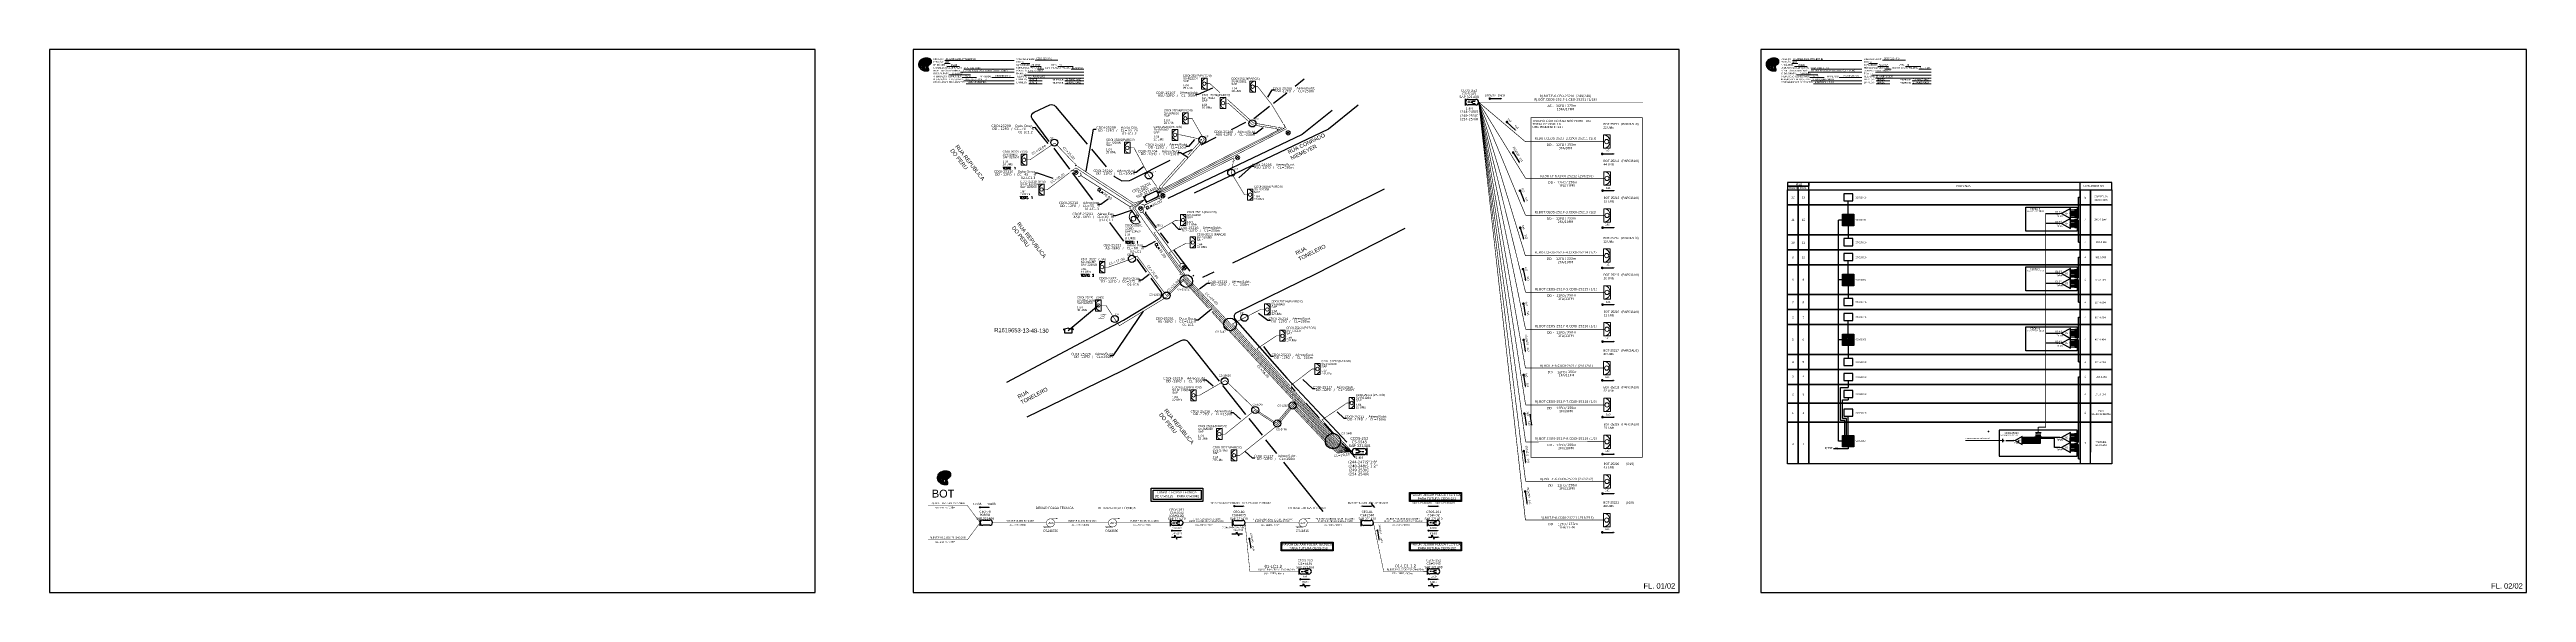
# Paper-space layout 'CDOI-50PLM' of a CAD drawing. Header units: inches. Extents: x 149 to 2862, y -114 to 480.
# The model-space entities are those that its viewports show. They can reach past a viewport. Long polylines and large blocks are cut down to what shows.
import ezdxf
from ezdxf.enums import TextEntityAlignment as Align

# ---------------------------------------------------------------- set-up
doc = ezdxf.new("R2010")
doc.units = ezdxf.units.IN
doc.header["$MEASUREMENT"] = 0
doc.linetypes.add('ARILSUPP', pattern=[2.98, 1.42, -0.71, 0.14, -0.71])
doc.linetypes.add('PHANTOM2', pattern=[1.25, 0.625, -0.125, 0.125, -0.125, 0.125, -0.125])
for name, color, linetype, lineweight in [('10.4-Postes', 1, 'Continuous', 0), ("20.0-LEGENDA DOS CDO'S", 1, 'Continuous', 0), ('20.1-CDO_INTERIOR', 1, 'Continuous', 0), ('20.2-CDO_POSTE', 1, 'Continuous', 5), ('20.6-CORDOALHA_SUPORTE', 7, 'Continuous', 25), ('40.1-ETIQUETAS', 1, 'Continuous', 20), ('CORDOALHA_SUPORTE', 7, 'Continuous', 25)]:
    doc.layers.add(name, color=color, linetype=linetype, lineweight=lineweight)
for name, color, linetype in [('20.4-CEO', 1, 'Continuous'), ('20.4-CEOS', 1, 'Continuous'), ('20.5-CABO AÉREO', 1, 'Continuous'), ('20.5-CEO', 1, 'Continuous'), ('CAP a instalar', 1, 'Continuous'), ('CD de instalação futura', 8, 'Continuous'), ('celulas gpon', 7, 'Continuous'), ('CEO', 1, 'Continuous'), ('Folga', 1, 'Continuous'), ('label_cabos', 7, 'Continuous'), ('LC1', 3, 'Continuous'), ('Legenda', 1, 'Continuous'), ('locais', 5, 'Continuous'), ('locais legendas', 7, 'Continuous'), ('Quadra', 98, 'Continuous'), ('Segmento Logradouro Texto', 7, 'Continuous'), ('SETA', 7, 'Continuous'), ('Subida Lateral', 5, 'Continuous'), ('SURVEYS', 7, 'Continuous'), ('SURVEYS_LEGENDAS', 7, 'Continuous')]:
    doc.layers.add(name, color=color, linetype=linetype)
doc.layers.add('EXTRA', color=50, linetype='Continuous', plot=False)
doc.styles.add('ARIAL', font='arial.ttf')
doc.styles.add('DIGICADE', font='arial.ttf')
doc.styles.add('ROMANS', font='romans.shx')
doc.styles.add('siredit', font='verdana.ttf')
doc.styles.add('WMF-Calibri0', font='calibri.ttf')
doc.styles.add('WMF-Calibri1', font='calibrib.ttf')
doc.linetypes.add('FENCELINE1', pattern='A,0.25,-0.1,[133,ltypeshp.shx,S=0.1,R=0,X=-0.1,Y=0],-0.1,1', length=1.45)
doc.dimstyles.new('CC', dxfattribs={"dimtxt": 1, "dimasz": 2, "dimexe": 0.18, "dimexo": 0.0625, "dimgap": 0.09, "dimtad": 0, "dimdec": 0, "dimrnd": 1, "dimzin": 0, "dimdsep": 46, "dimtxsty": 'siredit', "dimblk": 'NONE', "dimcen": 0, "dimse1": 1, "dimse2": 1, "dimsd1": 1, "dimsd2": 1, "dimclrt": 7, "dimadec": 0, "dimazin": 0, "dimtfac": 1, "dimtdec": 0, "dimtofl": 0, "dimtmove": 0, "dimatfit": 3, "dimfxl": 0, "dimtolj": 1, "dimtzin": 0, "dimarcsym": 0})

# ---------------------------------------------------------------- blocks, each defined once
blk = doc.blocks.new('SPLT_1-8_SC-APC')
at = {"color": 1, "lineweight": 0}
blk.add_lwpolyline([(-17, -7.5), (-19.3, -7.5)], dxfattribs=at)
at = {"color": 1}
blk.add_lwpolyline([(-7.4, -2.1), (-17, -7.5), (-7.4, -13), (-7.4, -2.1)], dxfattribs=at)
at = {"color": 3, "lineweight": 0}
for points in [[(-3, -3.5), (-7.4, -3.5)], [(-7.4, -4.7), (-3, -4.7)], [(-7.4, -5.8), (-3, -5.8)], [(-7.4, -7), (-3, -7)], [(-7.4, -8.1), (-3, -8.1)], [(-7.4, -9.3), (-3, -9.3)], [(-7.4, -10.4), (-3, -10.4)], [(-7.4, -11.6), (-3, -11.6)], [(-2.4, -3), (-2.4, -4)], [(-2.4, -3), (0, -3)], [(-2.4, -4), (0, -4)], [(-2.4, -4.2), (-2.4, -5.2)], [(-2.4, -4.2), (0, -4.2)], [(-2.4, -5.2), (0, -5.2)], [(-2.4, -5.3), (-2.4, -6.3)], [(-2.4, -5.3), (0, -5.3)], [(-2.4, -6.3), (0, -6.3)], [(-2.4, -6.5), (-2.4, -7.5)], [(-2.4, -6.5), (0, -6.5)], [(-2.4, -7.5), (0, -7.5)], [(-2.4, -7.6), (-2.4, -8.6)], [(-2.4, -7.6), (0, -7.6)], [(-2.4, -8.6), (0, -8.6)], [(-2.4, -8.8), (-2.4, -9.8)], [(-2.4, -8.8), (0, -8.8)], [(-2.4, -9.8), (0, -9.8)], [(-2.4, -9.9), (-2.4, -10.9)], [(-2.4, -9.9), (0, -9.9)], [(-2.4, -10.9), (0, -10.9)], [(-2.4, -11.1), (-2.4, -12.1)], [(-2.4, -11.1), (0, -11.1)], [(-2.4, -12.1), (0, -12.1)]]:
    blk.add_lwpolyline(points, dxfattribs=at)
for points in [[(-3, -3.2), (-2.4, -3.2), (-2.4, -3.8), (-3, -3.8)], [(-3, -4.4), (-2.4, -4.4), (-2.4, -5), (-3, -5)], [(-3, -5.5), (-2.4, -5.5), (-2.4, -6.1), (-3, -6.1)], [(-3, -6.7), (-2.4, -6.7), (-2.4, -7.3), (-3, -7.3)], [(-3, -7.8), (-2.4, -7.8), (-2.4, -8.4), (-3, -8.4)], [(-3, -9), (-2.4, -9), (-2.4, -9.6), (-3, -9.6)], [(-3, -10.1), (-2.4, -10.1), (-2.4, -10.7), (-3, -10.7)], [(-3, -11.3), (-2.4, -11.3), (-2.4, -11.9), (-3, -11.9)]]:
    blk.add_lwpolyline(points, close=True, dxfattribs=at)
at = {"color": 1, "style": 'ARIAL'}
for s, height, p in [('1:8', 2, (-13.9, -8.4)), ('S1', 0.75, (-8.7, -3.8)), ('S2', 0.75, (-8.7, -5)), ('S3', 0.75, (-8.7, -6.2)), ('S4', 0.75, (-8.7, -7.4)), ('S5', 0.75, (-8.7, -8.6)), ('S6', 0.75, (-8.7, -9.7)), ('S7', 0.75, (-8.7, -10.8)), ('S8', 0.75, (-8.7, -11.9))]:
    blk.add_text(s, height=height, dxfattribs=at).set_placement(p)
blk = doc.blocks.new('SPLITTER_')
blk.add_point((0, 0))
at = {"style": 'ARIAL', "flags": 4}
blk.add_attdef('SPLT', (0, -3.3), '', height=1.5, dxfattribs=at)
blk = doc.blocks.new('A$C415C251F')
at = {"color": 3}
blk.add_point((0, 0), dxfattribs=at)
blk = doc.blocks.new('LEG_CDOIA8_C-SPLT_ESQ')
at = {"color": 3, "extrusion": (0, 0, -1), "xscale": -1, "zscale": -1}
blk.add_blockref('A$C415C251F', (0, 0), dxfattribs=at)
at = {"style": 'ARIAL', "flags": 4}
blk.add_attdef('SPLITAGEM', text='', height=1.5, dxfattribs=at).set_placement((18.6, -12.6), align=Align.CENTER)
at = {"color": 1, "style": 'WMF-Calibri0', "flags": 4}
blk.add_attdef('MODELO', text='', height=1.5, dxfattribs=at).set_placement((22.5, -4.5), align=Align.CENTER)
blk.add_attdef('CDO', (21.4, -2.6), '', height=2, dxfattribs=at)
blk = doc.blocks.new('OI')
h = blk.add_hatch(color=40)
edge = h.paths.add_edge_path()
edge.add_spline(control_points=[(4.4, -0.7), (3.9, -1), (3.3, -1.5), (2.8, -2.6), (2.9, -3.5), (3.1, -4.3), (3.3, -4.9), (3.4, -5.4), (3.4, -5.9), (3.2, -6.4), (2.5, -6.6), (1.7, -6.6), (0.6, -6.7), (-0.6, -6.4), (-1.6, -6.1), (-2.8, -5.6), (-3.9, -4.8), (-4.9, -3.7), (-5.3, -2.6), (-5.6, -1.9), (-5.8, -1), (-5.7, 0.5), (-5.1, 2), (-4.1, 3), (-3.3, 3.6), (-2.4, 4.2), (-1.4, 4.4), (-0.6, 4.7), (0.8, 4.9), (2.2, 5), (3.8, 4.6), (4.7, 4.2), (5.4, 3.7), (5.8, 3), (6, 2.2), (6, 1.5), (5.7, 0.6), (5.3, 0.1), (4.9, -0.4), (4.5, -0.6), (4.4, -0.7)], knot_values=[0, 0, 0, 0, 1.60434, 2.417191, 3.427595, 4.282808, 4.776746, 5.304182, 5.888771, 6.258406, 6.858137, 7.79129, 8.986195, 10.124242, 11.187857, 12.242908, 13.953784, 15.414161, 16.515391, 17.349188, 17.675853, 19.552021, 21.515531, 22.568638, 23.63245, 24.621084, 25.782718, 26.745347, 27.142653, 29.870543, 31.004649, 31.921532, 32.709589, 33.801391, 34.042471, 35.192333, 35.971461, 36.628871, 37.254359, 37.836911, 37.836911, 37.836911, 37.836911], degree=3, periodic=0)
h.paths.add_polyline_path([(1.1, -0.9, -1), (0, -0.9, -1)], flags=16)
edge = h.paths.add_edge_path(flags=16)
edge.add_ellipse((0.6, -3.6), major_axis=(-0.02, 1.71), ratio=0.361305, start_angle=0, end_angle=360)
h.paths.add_polyline_path([(-0.4, -3.6, -1), (-3.8, -3.6, -1)], flags=16)
edge = h.paths.add_edge_path(flags=0)
edge.add_ellipse((-2.1, -3.6), major_axis=(0, 0.885), ratio=0.758294, start_angle=0, end_angle=360)
at = {"color": 40}
for centre, radius in [((-2.1, -3.6), 1.72), ((0.5, -0.9), 0.587)]:
    blk.add_circle(centre, radius, dxfattribs=at)
blk.add_ellipse((-2.1, -3.6), major_axis=(0, 0.885), ratio=0.758294, start_param=-3.141592653589792, end_param=3.141592653589792, dxfattribs=at)
blk.add_ellipse((0.6, -3.6), major_axis=(-0.02, 1.71), ratio=0.361305, dxfattribs=at)
at = {"color": 40, "start_tangent": (-0.800898, -0.598801), "end_tangent": (-0.800898, -0.598801)}
blk.add_spline([(4.4, -0.7), (3.2, -1.8), (2.9, -2.5), (2.9, -3.5), (3.1, -4.4), (3.3, -4.8), (3.4, -5.4), (3.4, -6), (3.2, -6.3), (2.7, -6.5), (1.7, -6.6), (0.5, -6.6), (-0.6, -6.4), (-1.6, -6.1), (-2.6, -5.7), (-3.9, -4.7), (-4.9, -3.6), (-5.4, -2.6), (-5.6, -1.8), (-5.7, -1.5), (-5.6, 0.4), (-4.8, 2.2), (-4.1, 3), (-3.3, 3.6), (-2.4, 4.1), (-1.3, 4.5), (-0.4, 4.7), (0, 4.8), (2.7, 4.8), (3.8, 4.5), (4.7, 4.2), (5.3, 3.7), (5.9, 2.7), (5.9, 2.5), (5.9, 1.3), (5.7, 0.6), (5.3, 0.1), (4.8, -0.4), (4.4, -0.7)], degree=3, dxfattribs=at)
blk = doc.blocks.new('CEOS_RP_CT_DRT')
at = {"layer": '20.4-CEOS', "color": 0}
for p, q in [((-4.5, 1.2), (-1.2, 1.2)), ((-1.2, -1.2), (-4.5, -1.2))]:
    blk.add_line(p, q, dxfattribs=at)
for points in [[(-5.7, -1.4), (-5.7, 1.4)], [(-3.8, 0), (-4.6, 0)], [(-2.5, 0.5), (-1.5, 0.5)], [(-2.5, -0.5), (-1.5, -0.5)]]:
    blk.add_lwpolyline(points, dxfattribs=at)
blk.add_lwpolyline([(-3.8, 0, 0, 1.47, 0), (-2.4, 0, 1.47, 1.47, 0)], format="xyseb", dxfattribs=at)
for centre, start, end in [((-4.5, 0), 90, 270), ((-1.2, 0), 270, 90)]:
    blk.add_arc(centre, 1.19, start, end, dxfattribs=at)
at = {"layer": '20.4-CEOS', "color": 7, "style": 'siredit'}
for tag, p in [('Nº_DA_CEOS', (-2.9, 5.6)), ('LOCAL', (-2.9, 4.2)), ('SAP', (-2.9, 2.8)), ('RACIO_SPLITAGEM', (-2.9, -1.9)), ('FIBRAS_SPLITTER', (-2.9, -3.6)), ('RESERVA_FINAIS', (-2.9, -6.4)), ('FIBRAS_TOP_C', (-2.9, -5.1))]:
    blk.add_attdef(tag, text='', height=1.01, dxfattribs=at).set_placement(p, align=Align.TOP_CENTER)
blk = doc.blocks.new('CDOI_INT')
at = {"layer": '20.1-CDO_INTERIOR', "color": 0, "lineweight": 18}
blk.add_lwpolyline([(4.2, -4.2), (4.2, 4.2), (0, 4.2), (0, -4.2)], close=True, dxfattribs=at)
blk.add_circle((2.1, 0), 1.36, dxfattribs=at)
blk.add_arc((0, 0), 4.25, 270, 90, dxfattribs=at)
at = {"layer": "20.0-LEGENDA DOS CDO'S", "color": 0, "style": 'ARIAL'}
for tag, p in [('CDO_N', (-0.1, 10.4)), ('SURVEY', (-0.1, 8.2)), ('SAP', (-0.1, 6.2)), ('SPLITER_1', (21.2, 10.4)), ('SPLITER_2', (21.2, 8.7)), ('1:XX', (5.9, -2.2)), ('UMS', (5.9, -4.2))]:
    blk.add_attdef(tag, p, '', height=1.36, dxfattribs=at)
blk.add_attdef('FIBRAS_UTILIZADAS', text='', height=1.36, dxfattribs=at).set_placement((15.3, 10.4), align=Align.CENTER)
blk = doc.blocks.new('ETIQUETA_RS5F')
at = {"layer": '40.1-ETIQUETAS', "color": 0, "style": 'siredit'}
blk.add_text('/', height=1.5, dxfattribs=at).set_placement((1.5, -2), align=Align.MIDDLE_RIGHT)
for tag, p in [('ETIQUETA_R_SECUNDARIA', (1.2, 2.1)), ('ETIQUETA_R_PRIMARIA', (1.2, 4.1)), ('F_ATIVAS/F_MORTAS', (1.1, -4.2))]:
    blk.add_attdef(tag, text='', height=1.5, dxfattribs=at).set_placement(p, align=Align.MIDDLE_CENTER)
for tag, p in [('TIPO_CABO', (-6.6, -2.1)), ('CAP_CABO', (0.4, -2.1))]:
    blk.add_attdef(tag, text='', height=1.5, dxfattribs=at).set_placement(p, align=Align.MIDDLE_RIGHT)
for tag, p in [('FUSÃO_1', (0.8, -8.4)), ('FUSÃO_2', (0.8, -10.6)), ('FUSÃO_3', (0.8, -12.9)), ('FUSÃO_4', (0.8, -15.1)), ('FUSÃO_5', (0.8, -17.2))]:
    blk.add_attdef(tag, text='', height=1.5, dxfattribs=at).set_placement(p, align=Align.CENTER)
blk.add_attdef('METROS', text='', height=1.5, dxfattribs=at).set_placement((2.1, -2), align=Align.MIDDLE_LEFT)
blk = doc.blocks.new('POLE_POLE')
at = {"layer": '10.4-Postes', "color": 1, "linetype": 'PHANTOM2'}
for points in [[(-0.000008, 0.000011), (0.000008, -0.000002)], [(0.000007, 0.000011), (-0.000008, -0.000003)]]:
    blk.add_lwpolyline(points, dxfattribs=at)
at = {"layer": '10.4-Postes', "color": 1}
blk.add_circle((0, 0.000004), 0.0000101, dxfattribs=at)
blk = doc.blocks.new('MANHOLE_MS')
at = {"linetype": 'Continuous'}
blk.add_circle((0, 0), 0.0000101, dxfattribs=at)
blk = doc.blocks.new('Inst CDOI-64')
at = {"layer": '20.1-CDO_INTERIOR', "color": 1, "lineweight": 18}
blk.add_lwpolyline([(-2.12, -2.13), (-2.12, 2.12), (0, 2.12), (0.01, -2.13)], close=True, dxfattribs=at)
blk.add_circle((-1.06, 0), 0.68, dxfattribs=at)
blk.add_arc((0.01, 0), 2.13, 90.02759, 270.02759, dxfattribs=at)
at = {"layer": "20.0-LEGENDA DOS CDO'S", "style": 'ARIAL'}
for tag, p, rotation in [('SAP', (-9.3, 0.61), 359.97241), ('SURVEY', (-9.3, 1.6), 359.97241), ('FID', (-9.3, 2.69), 0.11799), ('1:XX', (-9.31, -1.08), 359.97241), ('UMS', (-9.31, -2.09), 359.97241)]:
    blk.add_attdef(tag, p, '', height=0.8, rotation=rotation, dxfattribs=at)
at = {"layer": "20.0-LEGENDA DOS CDO'S"}
for tag, p, style, flags in [('ID_ATIVIDADE', (-9.3, 3.78), 'ARIAL', 3), ('FATOR', (-1.5, 3.78), 'ARIAL', 1), ('QTDE', (-9.18, -3.66), 'DIGICADE', 3)]:
    blk.add_attdef(tag, p, '', height=0.8, rotation=0.11799, dxfattribs=dict(at, style=style, flags=flags))
at = {"layer": "20.0-LEGENDA DOS CDO'S", "style": 'ARIAL'}
blk.add_attdef('FIBRAS_UTILIZADAS', text='', height=0.8, rotation=359.97241, dxfattribs=at).set_placement((-0.99, 2.69), align=Align.CENTER)
blk = doc.blocks.new('Teste  FTTH')
at = {"color": 0, "lineweight": 0, "style": 'ROMANS'}
for tag, p in [('TESTE', (-2.3, -0.29)), ('QTDE', (0.21, -0.29))]:
    blk.add_attdef(tag, p, '', height=0.48, dxfattribs=at)
for tag, p, flags in [('FID', (-2.23, -1.25), 1), ('FATOR', (-2.23, -2.03), 3), ('ID_ATIVIDADE', (-2.23, -2.72), 3)]:
    blk.add_attdef(tag, p, '', height=0.48, dxfattribs=dict(at, flags=flags))
blk = doc.blocks.new('CDOI_CT_DRT')
at = {"layer": '20.1-CDO_INTERIOR', "color": 0, "lineweight": 18}
blk.add_lwpolyline([(2.13, -2.13), (2.13, 2.12), (0, 2.12), (0, -2.13)], close=True, dxfattribs=at)
blk.add_circle((1.06, 0), 0.68, dxfattribs=at)
blk.add_arc((0, 0), 2.13, 269.97241, 89.97241, dxfattribs=at)
at = {"layer": "20.0-LEGENDA DOS CDO'S", "color": 0, "style": 'ARIAL'}
for tag, p in [('SAP', (2.61, 0.61)), ('CDO_N', (2.61, 2.69)), ('SURVEY', (2.61, 1.6)), ('1:XX', (2.6, -1.08)), ('UMS', (2.6, -2.09))]:
    blk.add_attdef(tag, p, '', height=0.68, rotation=359.97241, dxfattribs=at)
blk.add_attdef('FIBRAS_UTILIZADAS', text='', height=0.68, rotation=359.97241, dxfattribs=at).set_placement((10.32, 2.69), align=Align.CENTER)
blk = doc.blocks.new('CDOI_CT_ESQ')
at = {"layer": '20.1-CDO_INTERIOR', "color": 0, "lineweight": 18}
blk.add_lwpolyline([(-2.12, -2.13), (-2.12, 2.12), (0, 2.12), (0.01, -2.13)], close=True, dxfattribs=at)
blk.add_circle((-1.06, 0), 0.68, dxfattribs=at)
blk.add_arc((0.01, 0), 2.13, 90.02759, 270.02759, dxfattribs=at)
at = {"layer": "20.0-LEGENDA DOS CDO'S", "color": 0, "style": 'ARIAL'}
for tag, p in [('SAP', (-9.3, 0.61)), ('CDO_N', (-9.3, 2.69)), ('SURVEY', (-9.3, 1.6)), ('1:XX', (-9.31, -1.08)), ('UMS', (-9.31, -2.09))]:
    blk.add_attdef(tag, p, '', height=0.68, rotation=359.97241, dxfattribs=at)
blk.add_attdef('FIBRAS_UTILIZADAS', text='', height=0.68, rotation=359.97241, dxfattribs=at).set_placement((-1.59, 2.69), align=Align.CENTER)
blk = doc.blocks.new('*U20')
at = {"layer": '20.5-CEO'}
for p, q in [((-1.56, 1.26), (1.8, 1.26)), ((1.8, -1.13), (-1.56, -1.13))]:
    blk.add_line(p, q, dxfattribs=at)
blk.add_lwpolyline([(-2.75, 1.51), (-2.75, -1.38)], dxfattribs=at)
for centre, start, end in [((-1.56, 0.07), 90, 270), ((1.8, 0.07), 270, 90)]:
    blk.add_arc(centre, 1.2, start, end, dxfattribs=at)
at = {"layer": '20.5-CEO', "color": 7, "style": 'siredit'}
for tag, p in [('LOCAL', (0.12, 4.23)), ('SAP', (0.12, 2.97)), ('FID', (0.11, 5.61)), ('FIBRAS_RESERVA', (0.12, -1.94))]:
    blk.add_attdef(tag, text='', height=1.01, dxfattribs=at).set_placement(p, align=Align.TOP_CENTER)
at = {"layer": '20.5-CEO', "color": 7, "style": 'siredit', "flags": 3}
blk.add_attdef('QTDE', (-4.88, -7.06), '', height=1.01, dxfattribs=at)
at = {"layer": '20.5-CEO', "color": 7, "style": 'siredit'}
for tag, flags, p in [('ID_ATIVIDADE', 3, (0.11, -3.51)), ('FATOR', 1, (0.11, -4.82))]:
    blk.add_attdef(tag, text='', height=1.01, dxfattribs=dict(at, flags=flags)).set_placement(p, align=Align.TOP_CENTER)
blk = doc.blocks.new('CDOE_CT_POST_DESENHO')
at = {"color": 0}
blk.add_line((2.14, 0.39), (-2.11, 0.39), dxfattribs=at)
for centre, radius in [((0.01, 1.4), 0.733), ((0.01, 0), 0.393)]:
    blk.add_circle(centre, radius, dxfattribs=at)
blk.add_arc((0.01, 0.39), 2.12, 0, 180, dxfattribs=at)
blk = doc.blocks.new('Inst CDOE-8 CAIXA DIST OPT CDOE 48F_8D C_SPL OPTAP')
at = {"layer": "20.0-LEGENDA DOS CDO'S", "color": 0, "style": 'ARIAL'}
for tag, p, height in [('1:XX', (-0.01, 1.7), 0.8), ('SAP', (0.12, 2.96), 0.8), ('CORDOALHA', (0.12, 4.02), 0.8), ('FID', (0.12, 5.25), 0.8), ('UMS', (0.14, 0.22), 1), ('FIBRAS_UTILIZADAS', (2.38, 5.26), 0.8)]:
    blk.add_attdef(tag, p, '', height=height, rotation=0.11799, dxfattribs=at)
at = {"layer": "20.0-LEGENDA DOS CDO'S", "color": 0}
for tag, p, style, flags in [('ID_ATIVIDADE', (0.12, 6.47), 'ARIAL', 3), ('FATOR', (7.92, 6.47), 'ARIAL', 1), ('QTDE', (0.23, -0.97), 'DIGICADE', 3)]:
    blk.add_attdef(tag, p, '', height=0.8, rotation=0.11799, dxfattribs=dict(at, style=style, flags=flags))
blk = doc.blocks.new('Inst CORD ALUMINIO 4.8 MM 3F(sem recursos)')
at = {"color": 0, "lineweight": 0, "style": 'ROMANS'}
blk.add_attdef('FID', (-19.18, -2.21), '', height=1, dxfattribs=at)
at = {"color": 0, "lineweight": 0, "style": 'ROMANS', "flags": 3}
for tag, p in [('ID_ATIVIDADE', (-5.2, -6.67)), ('FATOR', (-5.2, -4.44))]:
    blk.add_attdef(tag, p, '', height=1, dxfattribs=at)
at = {"color": 0, "lineweight": 0, "style": 'ROMANS'}
blk.add_attdef('LANCE', text='', height=1, dxfattribs=at).set_placement((-0.54, -2.21), align=Align.RIGHT)
at = {"layer": 'label_cabos', "color": 0, "style": 'siredit'}
blk.add_attdef('QTDE', (-0.54, -2.21), '', height=1, rotation=359.69001, dxfattribs=at)
blk = doc.blocks.new('LEGENDA DOS CABOS')
at = {"layer": 'EXTRA', "style": 'siredit'}
for tag, p in [('ID', (4.6, 1)), ('XX', (9, 1))]:
    blk.add_attdef(tag, text='', height=0.48, rotation=359.69, dxfattribs=at).set_placement(p, align=Align.MIDDLE_CENTER)
at = {"layer": 'Legenda', "color": 7, "style": 'siredit'}
for tag, p in [('TIPO_CABO', (1.3, 0)), ('CABO', (4.7, -0.1)), ('/', (6.8, -0.1)), ('METROS', (10, -0.1))]:
    blk.add_attdef(tag, text='', height=0.8, rotation=359.69, dxfattribs=at).set_placement(p, align=Align.MIDDLE_CENTER)
blk = doc.blocks.new('*U26')
at = {"layer": '20.4-CEOS', "color": 7, "style": 'siredit'}
for tag, p in [('FIBRAS_SPLITTER', (0, 0)), ('FIBRAS_TOP_C', (0, -4.13)), ('RESERVA_FINAIS', (0, -5.46))]:
    blk.add_attdef(tag, p, '', height=1.01, dxfattribs=at)
for tag, p, flags in [('QTDE', (0, -9.4), 1), ('ID_ATIVIDADE', (0, -6.77), 3), ('FATOR', (0, -8.09), 1), ('FID', (0, -10.71), 1)]:
    blk.add_attdef(tag, p, '', height=1.01, dxfattribs=dict(at, flags=flags))
blk = doc.blocks.new('*U28')
at = {"layer": '20.4-CEOS', "color": 7, "style": 'siredit'}
blk.add_attdef('FIBRAS_SPLITTER', (0, 0), '', height=1.01, dxfattribs=at)
for tag, p, flags in [('QTDE', (0, -4.11), 1), ('ID_ATIVIDADE', (0, -1.48), 3), ('FATOR', (0, -2.79), 1), ('FID', (0, -5.42), 1)]:
    blk.add_attdef(tag, p, '', height=1.01, dxfattribs=dict(at, flags=flags))
blk = doc.blocks.new('*U30')
at = {"layer": '20.4-CEOS'}
for p, q in [((-4.54, 1.19), (-1.19, 1.19)), ((-1.19, -1.19), (-4.54, -1.19))]:
    blk.add_line(p, q, dxfattribs=at)
for points in [[(-3.26, 0.52), (-4.27, 0.52)], [(-1.94, 0), (-1.14, 0)], [(0, 1.44), (0, -1.43)], [(-3.26, -0.47), (-4.27, -0.47)]]:
    blk.add_lwpolyline(points, dxfattribs=at)
blk.add_lwpolyline([(-1.94, 0, 0, 1.47, 0), (-3.32, 0, 1.47, 1.47, 0)], format="xyseb", dxfattribs=at)
for centre, start, end in [((-4.54, 0), 90, 270), ((-1.19, 0), 270, 90)]:
    blk.add_arc(centre, 1.19, start, end, dxfattribs=at)
at = {"layer": '20.4-CEOS', "color": 7, "style": 'siredit'}
for tag, p in [('LOCAL', (-2.86, 4.24)), ('SAP', (-2.81, 2.77)), ('FID', (-2.86, 5.6)), ('RACIO_SPLITAGEM', (-2.86, -1.88))]:
    blk.add_attdef(tag, text='', height=1.01, dxfattribs=at).set_placement(p, align=Align.TOP_CENTER)
for tag, flags, p in [('ID_ATIVIDADE', 3, (-2.86, -3.58)), ('FATOR', 1, (-2.86, -4.89))]:
    blk.add_attdef(tag, text='', height=1.01, dxfattribs=dict(at, flags=flags)).set_placement(p, align=Align.TOP_CENTER)
at = {"layer": '20.4-CEOS', "color": 7, "style": 'siredit', "flags": 3}
blk.add_attdef('QTDE', (-4.97, -7.12), '', height=1.01, dxfattribs=at)
blk = doc.blocks.new('_None')
blk = doc.blocks.new('Inst CB ESP CFOA-SM-AS-80-TS-36')
at = {"layer": 'label_cabos', "color": 0, "style": 'siredit'}
for tag, flags, p in [('ID_ATIVIDADE', 3, (1.3, 2.7)), ('FATOR', 1, (11.6, 2.6))]:
    blk.add_attdef(tag, text='', height=1, rotation=359.69, dxfattribs=dict(at, flags=flags)).set_placement(p, align=Align.MIDDLE_CENTER)
for tag, p in [('DESTINO_CABO', (3.1, 1.3)), ('TIPO_CABO', (1.8, 0)), ('CABO', (4.7, -0.1)), ('/', (7.7, -0.1)), ('LANCE', (10.8, 0)), ('TIPO_CABO', (13.1, 1.2)), ('UND', (16, 0)), ('FID', (13.1, -1.4))]:
    blk.add_attdef(tag, text='', height=1, rotation=359.69, dxfattribs=at).set_placement(p, align=Align.MIDDLE_CENTER)
blk.add_attdef('QTDE', (12.4, -0.5), '', height=1, rotation=359.69, dxfattribs=at)
blk = doc.blocks.new('Inst CB DT OCUP CFOA-SM-DD-S-12')
at = {"layer": 'label_cabos', "color": 0, "style": 'siredit'}
for tag, flags, p in [('ID_ATIVIDADE', 3, (1.3, 2.7)), ('FATOR', 1, (11.6, 2.6))]:
    blk.add_attdef(tag, text='', height=1, rotation=359.69, dxfattribs=dict(at, flags=flags)).set_placement(p, align=Align.MIDDLE_CENTER)
for tag, p in [('TIPO_CABO', (1.1, 0)), ('DESTINO_CABO', (3.1, 1.3)), ('CABO', (4.7, -0.1)), ('/', (7.7, -0.1)), ('LANCE', (10.4, 0)), ('TIPO_CABO', (13.1, 1.2)), ('UND', (16.5, 0)), ('FID', (13.6, -1.4))]:
    blk.add_attdef(tag, text='', height=1, rotation=359.69, dxfattribs=at).set_placement(p, align=Align.MIDDLE_CENTER)
blk.add_attdef('QTDE', (11.9, -0.5), '', height=1, rotation=359.69, dxfattribs=at)
blk = doc.blocks.new('Inst CB ESP CFOA-SM-ASU-120-S-12')
at = {"layer": 'label_cabos', "color": 0, "style": 'siredit'}
for tag, flags, p in [('ID_ATIVIDADE', 3, (1.3, 2.7)), ('FATOR', 1, (11.6, 2.6))]:
    blk.add_attdef(tag, text='', height=1, rotation=359.69, dxfattribs=dict(at, flags=flags)).set_placement(p, align=Align.MIDDLE_CENTER)
for tag, p in [('TIPO_CABO', (1.3, 0)), ('DESTINO_CABO', (3.1, 1.3)), ('CABO', (4.7, -0.1)), ('/', (7.7, -0.1)), ('LANCE', (10.8, 0)), ('TIPO_CABO', (13.1, 1.2)), ('UND', (16, 0)), ('FID', (13.1, -1.4))]:
    blk.add_attdef(tag, text='', height=1, rotation=359.69, dxfattribs=at).set_placement(p, align=Align.MIDDLE_CENTER)
blk.add_attdef('QTDE', (12.4, -0.5), '', height=1, rotation=359.69, dxfattribs=at)
blk = doc.blocks.new('Inst CB DT OCUP CFOA-SM-AS-80-TS-36')
at = {"layer": 'label_cabos', "color": 0, "style": 'siredit'}
for tag, flags, p in [('ID_ATIVIDADE', 3, (1.3, 2.7)), ('FATOR', 1, (11.6, 2.6))]:
    blk.add_attdef(tag, text='', height=1, rotation=359.69, dxfattribs=dict(at, flags=flags)).set_placement(p, align=Align.MIDDLE_CENTER)
for tag, p in [('DESTINO_CABO', (3.1, 1.3)), ('TIPO_CABO', (1.8, 0)), ('CABO', (4.7, -0.1)), ('/', (7.7, -0.1)), ('LANCE', (10.9, 0)), ('TIPO_CABO', (13.1, 1.2)), ('UND', (16, 0)), ('FID', (13.1, -1.4))]:
    blk.add_attdef(tag, text='', height=1, rotation=359.69, dxfattribs=at).set_placement(p, align=Align.MIDDLE_CENTER)
blk.add_attdef('QTDE', (12.4, -0.5), '', height=1, rotation=359.69, dxfattribs=at)
blk = doc.blocks.new('Inst CDOI-12 ADAP C-SPL 1x 1-8')
at = {"layer": '20.1-CDO_INTERIOR', "color": 1, "lineweight": 18}
blk.add_lwpolyline([(-2.12, -2.13), (-2.12, 2.12), (0, 2.12), (0.01, -2.13)], close=True, dxfattribs=at)
blk.add_circle((-1.06, 0), 0.68, dxfattribs=at)
blk.add_arc((0.01, 0), 2.13, 90.02759, 270.02759, dxfattribs=at)
at = {"layer": "20.0-LEGENDA DOS CDO'S", "style": 'ARIAL'}
for tag, p, rotation in [('SAP', (-9.3, 0.61), 359.97241), ('SURVEY', (-9.3, 1.6), 359.97241), ('FID', (-9.3, 2.69), 0.11799), ('1:XX', (-9.31, -1.08), 359.97241), ('UMS', (-9.31, -2.09), 359.97241)]:
    blk.add_attdef(tag, p, '', height=0.8, rotation=rotation, dxfattribs=at)
at = {"layer": "20.0-LEGENDA DOS CDO'S"}
for tag, p, style, flags in [('ID_ATIVIDADE', (-9.3, 3.78), 'ARIAL', 3), ('FATOR', (-1.5, 3.78), 'ARIAL', 1), ('QTDE', (-9.18, -3.66), 'DIGICADE', 3)]:
    blk.add_attdef(tag, p, '', height=0.8, rotation=0.11799, dxfattribs=dict(at, style=style, flags=flags))
at = {"layer": "20.0-LEGENDA DOS CDO'S", "style": 'ARIAL'}
blk.add_attdef('FIBRAS_UTILIZADAS', text='', height=0.8, rotation=359.97241, dxfattribs=at).set_placement((-0.99, 2.69), align=Align.CENTER)
blk = doc.blocks.new('Inst CDOI-16 CAIXA DISTR OPT I_A 16')
at = {"layer": '20.1-CDO_INTERIOR', "color": 1, "lineweight": 18}
blk.add_lwpolyline([(-2.12, -2.13), (-2.12, 2.12), (0, 2.12), (0.01, -2.13)], close=True, dxfattribs=at)
blk.add_circle((-1.06, 0), 0.68, dxfattribs=at)
blk.add_arc((0.01, 0), 2.13, 90.02759, 270.02759, dxfattribs=at)
at = {"layer": "20.0-LEGENDA DOS CDO'S", "style": 'ARIAL'}
for tag, p, rotation in [('SAP', (-9.3, 0.61), 359.97241), ('SURVEY', (-9.3, 1.6), 359.97241), ('FID', (-9.3, 2.69), 0.11799), ('1:XX', (-9.31, -1.08), 359.97241), ('UMS', (-9.31, -2.09), 359.97241)]:
    blk.add_attdef(tag, p, '', height=0.8, rotation=rotation, dxfattribs=at)
at = {"layer": "20.0-LEGENDA DOS CDO'S"}
for tag, p, style, flags in [('ID_ATIVIDADE', (-9.3, 3.78), 'ARIAL', 3), ('FATOR', (-1.5, 3.78), 'ARIAL', 1), ('QTDE', (-9.18, -3.66), 'DIGICADE', 3)]:
    blk.add_attdef(tag, p, '', height=0.8, rotation=0.11799, dxfattribs=dict(at, style=style, flags=flags))
at = {"layer": "20.0-LEGENDA DOS CDO'S", "style": 'ARIAL'}
blk.add_attdef('FIBRAS_UTILIZADAS', text='', height=0.8, rotation=359.97241, dxfattribs=at).set_placement((-0.99, 2.69), align=Align.CENTER)
blk = doc.blocks.new('LVLV')
for p, q in [((0, 0.000025), (-0.000025, 0.000018)), ((-0.000025, 0.000018), (-0.000017, 0.000018)), ((-0.000017, 0), (-0.000017, 0.000018)), ((0.000017, 0), (-0.000017, 0)), ((0, 0.000025), (0.000025, 0.000018)), ((0.000017, 0.000026), (0.00002, 0.000026)), ((0.000017, 0.000021), (0.000017, 0.000026)), ((0.000025, 0.000018), (0.000017, 0.000018)), ((0.000017, 0.000018), (0.000017, 0)), ((0.00002, 0.000026), (0.00002, 0.00002))]:
    blk.add_line(p, q)
blk = doc.blocks.new('A$C07E14978')
at = {"layer": 'Folga', "color": 1, "const_width": 0.137}
for points in [[(2.2, 0.3), (0, 0.3), (0.5, 0.1)], [(2.2, 2.9), (4.4, 2.9), (4, 3.1)]]:
    blk.add_lwpolyline(points, dxfattribs=at)
at = {"layer": 'Folga', "color": 1, "const_width": 0.146}
blk.add_lwpolyline([(2.2, 2.9, 1.000012), (2.2, 0.3, 0.999978)], format="xyb", close=True, dxfattribs=at)
at = {"layer": 'Folga', "color": 1}
blk.add_text('10m', height=0.659, dxfattribs=at).set_placement((1.4, 1.3))

msp = doc.modelspace()

# ---------------------------------------------------------------- hatches: boundary and pattern name
h = msp.add_hatch()
h.set_pattern_fill('ANSI31', color=1, scale=10, style=0)
h.set_pattern_definition([(45, (827.6776, 806.3233), (-0.8838835, 0.8838835), [])])
h.paths.add_polyline_path([(3371, 323.6), (3358.4, 323.6), (3358.4, 310.9), (3371, 310.9)])
h = msp.add_hatch(color=3)
h.dxf.hatch_style = 1
edge = h.paths.add_edge_path()
edge.add_arc((3596.1, 324.3), 0.256, 0, 360)
h = msp.add_hatch(color=3)
h.dxf.hatch_style = 1
edge = h.paths.add_edge_path()
edge.add_arc((3596.1, 313.4), 0.256, 0, 360)
h = msp.add_hatch()
h.set_pattern_fill('ANSI31', color=1, scale=10, style=0)
h.set_pattern_definition([(45, (827.6776, 740.8358), (-0.8838835, 0.8838835), [])])
h.paths.add_polyline_path([(3371, 258.1), (3358.4, 258.1), (3358.4, 245.5), (3371, 245.5)])
h = msp.add_hatch(color=3)
h.dxf.hatch_style = 1
edge = h.paths.add_edge_path()
edge.add_arc((3596.1, 258.8), 0.256, 0, 360)
h = msp.add_hatch(color=3)
h.dxf.hatch_style = 1
edge = h.paths.add_edge_path()
edge.add_arc((3596.1, 247.9), 0.256, 0, 360)
h = msp.add_hatch()
h.set_pattern_fill('ANSI31', color=1, scale=10, style=0)
h.set_pattern_definition([(45, (827.6776, 675.3483), (-0.8838835, 0.8838835), [])])
h.paths.add_polyline_path([(3371, 192.6), (3358.4, 192.6), (3358.4, 180), (3371, 180)])
h = msp.add_hatch(color=3)
h.dxf.hatch_style = 1
edge = h.paths.add_edge_path()
edge.add_arc((3596.1, 193.3), 0.256, 0, 360)
h = msp.add_hatch(color=3)
h.dxf.hatch_style = 1
edge = h.paths.add_edge_path()
edge.add_arc((3596.1, 182.5), 0.256, 0, 360)
h = msp.add_hatch()
h.set_pattern_fill('ANSI31', color=1, scale=7.526522, style=0)
h.set_pattern_definition([(45, (3135.5261, -245.3972), (-0.6652568, 0.6652568), [])])
h.paths.add_polyline_path([(3371, 81.7), (3358.4, 81.7), (3358.4, 69), (3371, 69)])
h.paths.add_polyline_path([(3360.9, 73.3), (3368.9, 73.3), (3368.9, 77.3), (3360.9, 77.3)], flags=24)
h = msp.add_hatch(color=3)
h.dxf.hatch_style = 1
edge = h.paths.add_edge_path()
edge.add_arc((3545.8, 76.1), 0.256, 0, 360)
h = msp.add_hatch(color=3)
h.dxf.hatch_style = 1
edge = h.paths.add_edge_path()
edge.add_arc((3556, 79.4), 0.193, 0, 360)
h = msp.add_hatch(color=3)
h.dxf.hatch_style = 1
edge = h.paths.add_edge_path()
edge.add_arc((3556.4, 78.5), 0.193, 0, 360)
h = msp.add_hatch(color=3)
h.dxf.hatch_style = 1
edge = h.paths.add_edge_path()
edge.add_arc((3556.8, 77.5), 0.193, 0, 360)
h = msp.add_hatch(color=3)
h.dxf.hatch_style = 1
edge = h.paths.add_edge_path()
edge.add_arc((3557.2, 76.6), 0.193, 0, 360)
h = msp.add_hatch(color=3)
h.dxf.hatch_style = 1
edge = h.paths.add_edge_path()
edge.add_arc((3557.6, 75.7), 0.193, 0, 360)
h = msp.add_hatch(color=3)
h.dxf.hatch_style = 1
edge = h.paths.add_edge_path()
edge.add_arc((3558, 74.8), 0.193, 0, 360)
h = msp.add_hatch(color=3)
h.dxf.hatch_style = 1
edge = h.paths.add_edge_path()
edge.add_arc((3558.4, 73.8), 0.193, 0, 360)
h = msp.add_hatch(color=3)
h.dxf.hatch_style = 1
edge = h.paths.add_edge_path()
edge.add_arc((3558.8, 72.9), 0.193, 0, 360)
h = msp.add_hatch(color=3)
h.dxf.hatch_style = 1
edge = h.paths.add_edge_path()
edge.add_arc((3596.1, 79.4), 0.256, 0, 360)
h = msp.add_hatch(color=3)
h.dxf.hatch_style = 1
edge = h.paths.add_edge_path()
edge.add_arc((3596.1, 68.5), 0.256, 0, 360)

# ---------------------------------------------------------------- linework, layer by layer
at = {"color": 3}
for p, q in [((3616.9, 319.9), (3616.9, 342.2)), ((3615.4, 318.4), (3616.9, 319.9)), ((3616.9, 316.9), (3615.4, 318.4)), ((3616.9, 293.1), (3616.9, 316.9)), ((3616.9, 254.4), (3616.9, 276.7)), ((3615.4, 252.9), (3616.9, 254.4)), ((3616.9, 251.4), (3615.4, 252.9)), ((3616.9, 227.6), (3616.9, 251.4)), ((3616.9, 188.9), (3616.9, 211.2)), ((3615.4, 187.4), (3616.9, 188.9)), ((3616.9, 185.9), (3615.4, 187.4)), ((3616.9, 162.1), (3616.9, 185.9)), ((3616.9, 74.5), (3616.9, 145.7)), ((3616.9, 74.5), (3616.9, 82.1)), ((3533.6, 76.1), (3535.5, 76.1)), ((3537.4, 76.1), (3545.8, 76.1)), ((3615.4, 72.9), (3616.9, 74.5)), ((3616.9, 71.4), (3615.4, 72.9)), ((3616.9, 55.9), (3616.9, 71.4))]:
    msp.add_line(p, q, dxfattribs=at)
for p, q in [((3321.4, 96.1), (3618.6, 96.1)), ((3618.6, 96.1), (3618.6, 50.5)), ((3618.6, 96.1), (3630.2, 96.1)), ((3618.6, 55.8), (3618.6, 96.1)), ((3630.2, 96.1), (3630.2, 63.4)), ((3630.2, 96.1), (3653.3, 96.1)), ((3630.2, 50.5), (3630.2, 96.1)), ((3653.3, 96.1), (3653.3, 50.5)), ((3618.6, 50.5), (3454.3, 50.5)), ((3630.2, 50.5), (3618.6, 50.5)), ((3653.3, 50.5), (3630.2, 50.5))]:
    msp.add_line(p, q)
for points in [[(2340.9, -90.1), (3179.5, -90.1), (3179.5, 503.9), (2340.9, 503.9), (2340.9, -90.1)], [(3269, -90.1), (4107.5, -90.1), (4107.5, 503.9), (3269, 503.9), (3269, -90.1)], [(3309.9, 350.4), (3309.9, 354.5)], [(3321.4, 350.4), (3653.3, 350.4), (3653.3, 358.6), (3321.4, 358.6), (3321.4, 358.6), (3321.4, 354.5)], [(3618.6, 350.4), (3618.6, 358.6)]]:
    msp.add_lwpolyline(points)
at = {"color": 7, "lineweight": 0}
for points in [[(2375, 488.6), (2381.5, 488.6)], [(2375.5, 491.9), (2451.4, 491.9)], [(2459.2, 488.7), (2468.7, 488.7)], [(2474.3, 492.4), (2499.4, 492.4)], [(3303, 488.6), (3309.5, 488.6)], [(3303.5, 491.9), (3379.5, 491.9)], [(3387.3, 488.7), (3396.8, 488.7)], [(3402.3, 492.4), (3427.5, 492.4)], [(2377.6, 485.5), (2391.6, 485.5)], [(2379.9, 476.1), (2403.6, 476.1)], [(2392.8, 479.2), (2451.4, 479.2)], [(2394.5, 473.2), (2410.1, 473.2)], [(2396.2, 482.3), (2451.4, 482.3)], [(2396.2, 469.6), (2451.4, 469.6)], [(2398.7, 466.4), (2451.4, 466.4)], [(2426.8, 473.2), (2451.3, 473.2)], [(2427.3, 473.2), (2451.5, 473.2)], [(2462.4, 476), (2527.6, 476)], [(2466.4, 479.2), (2527.6, 479.2)], [(2466.6, 472.7), (2527.6, 472.7)], [(2467.3, 469.6), (2482.1, 469.6)], [(2467.3, 466.4), (2482.1, 466.4)], [(2469.3, 485.5), (2480.9, 485.5)], [(2476.9, 482.3), (2483.8, 482.3)], [(2499.2, 485.5), (2516.1, 485.5)], [(2506.9, 469.6), (2527.6, 469.6)], [(2506.9, 466.4), (2527.6, 466.4)], [(2514, 482.3), (2527.7, 482.3)], [(3305.7, 485.5), (3319.6, 485.5)], [(3308, 476.1), (3331.6, 476.1)], [(3320.8, 479.2), (3379.5, 479.2)], [(3322.5, 473.2), (3338.2, 473.2)], [(3324.2, 482.3), (3379.5, 482.3)], [(3324.2, 469.6), (3379.5, 469.6)], [(3326.7, 466.4), (3379.5, 466.4)], [(3354.8, 473.2), (3379.3, 473.2)], [(3355.3, 473.2), (3379.5, 473.2)], [(3390.4, 476), (3455.7, 476)], [(3394.4, 479.2), (3455.7, 479.2)], [(3394.7, 472.7), (3455.7, 472.7)], [(3395.3, 469.6), (3410.1, 469.6)], [(3395.3, 466.4), (3410.1, 466.4)], [(3397.3, 485.5), (3408.9, 485.5)], [(3404.9, 482.3), (3411.9, 482.3)], [(3427.3, 485.5), (3444.1, 485.5)], [(3434.9, 469.6), (3455.7, 469.6)], [(3434.9, 466.4), (3455.7, 466.4)], [(3442.1, 482.3), (3455.7, 482.3)], [(3556, 79.4), (3555.3, 79.4)], [(3555.3, 78.5), (3556.4, 78.5)], [(3555.3, 77.5), (3556.8, 77.5)], [(3555.3, 76.6), (3557.2, 76.6)], [(3555.3, 75.7), (3557.6, 75.7)], [(3555.3, 74.8), (3557.8, 74.8)], [(3555.3, 73.8), (3558.4, 73.8)], [(3555.3, 72.9), (3558.8, 72.9)]]:
    msp.add_lwpolyline(points, dxfattribs=at)
at = {"const_width": 1.43}
for points in [[(2971.6, 450.2, 1), (2973, 450.2, 1)], [(2990.6, 425.1, 1), (2991.6, 424.1, 1)], [(2997.5, 391.8, 1), (2998.3, 390.6, 1)], [(3094.7, 389.7, 1), (3096.2, 389.7, 1)], [(3005.1, 350.1, 1), (3005.6, 348.7, 1)], [(3095, 349.5, 1), (3096.5, 349.5, 1)], [(3005.4, 309.6, 1), (3005.8, 308.2, 1)], [(3095, 309, 1), (3096.5, 309, 1)], [(3008.5, 264.3, 1), (3008.8, 262.9, 1)], [(3094.7, 265, 1), (3096.2, 265, 1)], [(3009, 226.5, 1), (3009.2, 225.1, 1)], [(3095, 224.8, 1), (3096.5, 224.8, 1)], [(3009.2, 186.9, 1), (3009.4, 185.5, 1)], [(3095, 184.3, 1), (3096.5, 184.3, 1)], [(3009.2, 148.5, 1), (3009.4, 147.1, 1)], [(3094.7, 141.9, 1), (3096.2, 141.9, 1)], [(3010.1, 106.2, 1), (3010.3, 104.8, 1)], [(3095, 101.7, 1), (3096.5, 101.7, 1)], [(3009.5, 65.2, 1), (3009.7, 63.8, 1)], [(3095, 61.2, 1), (3096.5, 61.2, 1)], [(3011, 21, 1), (3011.2, 19.6, 1)], [(3095, 18, 1), (3096.5, 18, 1)], [(3094.7, -24.4, 1), (3096.2, -24.4, 1)]]:
    msp.add_lwpolyline(points, format="xyb", close=True, dxfattribs=at)
at = {"color": 3, "const_width": 0.709}
msp.add_lwpolyline([(3017.4, 429.4), (3139.4, 429.4), (3139.4, 57.7), (3017.4, 57.7)], close=True, dxfattribs=at)
at = {"color": 0}
for points in [[(3298.3, 354.5), (3321.4, 354.5), (3321.4, 358.6), (3298.3, 358.6)], [(3298.3, 350.4), (3321.4, 350.4), (3321.4, 354.5), (3298.3, 354.5)]]:
    msp.add_lwpolyline(points, close=True, dxfattribs=at)
for points in [[(3298.3, 350.4), (3309.9, 350.4), (3309.9, 334), (3298.3, 334)], [(3298.3, 334), (3309.9, 334), (3309.9, 301.2), (3298.3, 301.2)], [(3309.9, 350.4), (3321.4, 350.4), (3321.4, 334), (3309.9, 334)], [(3309.9, 334), (3321.4, 334), (3321.4, 301.2), (3309.9, 301.2)], [(3321.4, 350.4), (3618.6, 350.4), (3618.6, 334), (3321.4, 334)], [(3321.4, 334), (3618.6, 334), (3618.6, 301.2), (3321.4, 301.2)], [(3369.6, 346.1), (3359.8, 346.1), (3359.8, 338.4), (3369.6, 338.4)], [(3618.6, 350.4), (3630.2, 350.4), (3630.2, 334), (3618.6, 334)], [(3618.6, 334), (3630.2, 334), (3630.2, 301.2), (3618.6, 301.2)], [(3630.2, 350.4), (3653.3, 350.4), (3653.3, 334), (3630.2, 334)], [(3630.2, 334), (3653.3, 334), (3653.3, 301.2), (3630.2, 301.2)], [(3298.3, 301.2), (3309.9, 301.2), (3309.9, 284.9), (3298.3, 284.9)], [(3309.9, 301.2), (3321.4, 301.2), (3321.4, 284.9), (3309.9, 284.9)], [(3321.4, 301.2), (3618.6, 301.2), (3618.6, 284.9), (3321.4, 284.9)], [(3618.6, 301.2), (3630.2, 301.2), (3630.2, 284.9), (3618.6, 284.9)], [(3630.2, 301.2), (3653.3, 301.2), (3653.3, 284.9), (3630.2, 284.9)], [(3298.3, 284.9), (3309.9, 284.9), (3309.9, 268.5), (3298.3, 268.5)], [(3309.9, 284.9), (3321.4, 284.9), (3321.4, 268.5), (3309.9, 268.5)], [(3321.4, 284.9), (3618.6, 284.9), (3618.6, 268.5), (3321.4, 268.5)], [(3369.6, 297), (3359.8, 297), (3359.8, 289.2), (3369.6, 289.2)], [(3369.6, 280.6), (3359.8, 280.6), (3359.8, 272.9), (3369.6, 272.9)], [(3618.6, 284.9), (3630.2, 284.9), (3630.2, 268.5), (3618.6, 268.5)], [(3630.2, 284.9), (3653.3, 284.9), (3653.3, 268.5), (3630.2, 268.5)], [(3298.3, 268.5), (3309.9, 268.5), (3309.9, 235.8), (3298.3, 235.8)], [(3309.9, 268.5), (3321.4, 268.5), (3321.4, 235.8), (3309.9, 235.8)], [(3321.4, 268.5), (3618.6, 268.5), (3618.6, 235.8), (3321.4, 235.8)], [(3618.6, 268.5), (3630.2, 268.5), (3630.2, 235.8), (3618.6, 235.8)], [(3630.2, 268.5), (3653.3, 268.5), (3653.3, 235.8), (3630.2, 235.8)], [(3298.3, 235.8), (3309.9, 235.8), (3309.9, 219.4), (3298.3, 219.4)], [(3298.3, 219.4), (3309.9, 219.4), (3309.9, 203), (3298.3, 203)], [(3309.9, 235.8), (3321.4, 235.8), (3321.4, 219.4), (3309.9, 219.4)], [(3309.9, 219.4), (3321.4, 219.4), (3321.4, 203), (3309.9, 203)], [(3321.4, 235.8), (3618.6, 235.8), (3618.6, 219.4), (3321.4, 219.4)], [(3321.4, 219.4), (3618.6, 219.4), (3618.6, 203), (3321.4, 203)], [(3369.6, 231.5), (3359.8, 231.5), (3359.8, 223.8), (3369.6, 223.8)], [(3618.6, 235.8), (3630.2, 235.8), (3630.2, 219.4), (3618.6, 219.4)], [(3618.6, 219.4), (3630.2, 219.4), (3630.2, 203), (3618.6, 203)], [(3630.2, 235.8), (3653.3, 235.8), (3653.3, 219.4), (3630.2, 219.4)], [(3630.2, 219.4), (3653.3, 219.4), (3653.3, 203), (3630.2, 203)], [(3298.3, 203), (3309.9, 203), (3309.9, 170.3), (3298.3, 170.3)], [(3309.9, 203), (3321.4, 203), (3321.4, 170.3), (3309.9, 170.3)], [(3321.4, 203), (3618.6, 203), (3618.6, 170.3), (3321.4, 170.3)], [(3369.6, 215.1), (3359.8, 215.1), (3359.8, 207.4), (3369.6, 207.4)], [(3618.6, 203), (3630.2, 203), (3630.2, 170.3), (3618.6, 170.3)], [(3630.2, 203), (3653.3, 203), (3653.3, 170.3), (3630.2, 170.3)], [(3298.3, 170.3), (3309.9, 170.3), (3309.9, 153.9), (3298.3, 153.9)], [(3309.9, 170.3), (3321.4, 170.3), (3321.4, 153.9), (3309.9, 153.9)], [(3321.4, 170.3), (3618.6, 170.3), (3618.6, 153.9), (3321.4, 153.9)], [(3369.6, 166), (3359.8, 166), (3359.8, 158.3), (3369.6, 158.3)], [(3618.6, 170.3), (3630.2, 170.3), (3630.2, 153.9), (3618.6, 153.9)], [(3630.2, 170.3), (3653.3, 170.3), (3653.3, 153.9), (3630.2, 153.9)], [(3298.3, 153.9), (3309.9, 153.9), (3309.9, 137.5), (3298.3, 137.5)], [(3298.3, 137.5), (3309.9, 137.5), (3309.9, 116.8), (3298.3, 116.8)], [(3309.9, 153.9), (3321.4, 153.9), (3321.4, 137.5), (3309.9, 137.5)], [(3309.9, 137.5), (3321.4, 137.5), (3321.4, 116.8), (3309.9, 116.8)], [(3321.4, 153.9), (3618.6, 153.9), (3618.6, 137.5), (3321.4, 137.5)], [(3321.4, 137.5), (3618.6, 137.5), (3618.6, 116.8), (3321.4, 116.8)], [(3369.6, 149.6), (3359.8, 149.6), (3359.8, 141.9), (3369.6, 141.9)], [(3618.6, 153.9), (3630.2, 153.9), (3630.2, 137.5), (3618.6, 137.5)], [(3618.6, 137.5), (3630.2, 137.5), (3630.2, 116.8), (3618.6, 116.8)], [(3630.2, 153.9), (3653.3, 153.9), (3653.3, 137.5), (3630.2, 137.5)], [(3630.2, 137.5), (3653.3, 137.5), (3653.3, 116.8), (3630.2, 116.8)], [(3298.3, 116.8), (3309.9, 116.8), (3309.9, 96.1), (3298.3, 96.1)], [(3309.9, 116.8), (3321.4, 116.8), (3321.4, 96.1), (3309.9, 96.1)], [(3321.4, 116.8), (3618.6, 116.8), (3618.6, 96.1), (3321.4, 96.1)], [(3369.6, 131), (3359.8, 131), (3359.8, 123.2), (3369.6, 123.2)], [(3369.6, 110.3), (3359.8, 110.3), (3359.8, 102.6), (3369.6, 102.6)], [(3618.6, 116.8), (3630.2, 116.8), (3630.2, 96.1), (3618.6, 96.1)], [(3630.2, 116.8), (3653.3, 116.8), (3653.3, 96.1), (3630.2, 96.1)], [(3298.3, 96.1), (3309.9, 96.1), (3309.9, 50.5), (3298.3, 50.5)], [(3309.9, 96.1), (3321.4, 96.1), (3321.4, 50.5), (3309.9, 50.5)], [(3321.4, 96.1), (3618.6, 96.1), (3618.6, 50.5), (3321.4, 50.5)], [(2601.5, 24), (2658.2, 24), (2658.2, 9.5), (2601.5, 9.5)], [(2603.7, 21.8), (2656.1, 21.8), (2656.1, 11.7), (2603.7, 11.7)]]:
    msp.add_lwpolyline(points, close=True)
at = {"color": 3}
for points in [[(3364.7, 323.6), (3364.7, 338.4)], [(3616.9, 342.2), (3618.6, 342.2)], [(3358.4, 317.3), (3354.1, 317.3)], [(3354.1, 251.8), (3354.1, 317.3)], [(3364.7, 310.9), (3364.7, 297)], [(3364.7, 258.1), (3364.7, 272.9)], [(3616.9, 293.1), (3618.6, 293.1)], [(3616.9, 276.7), (3618.6, 276.7)], [(3358.4, 251.8), (3354.1, 251.8)], [(3354.1, 186.3), (3354.1, 251.8)], [(3364.7, 245.5), (3364.7, 231.5)], [(3616.9, 227.6), (3618.6, 227.6)], [(3364.7, 192.6), (3364.7, 207.4)], [(3616.9, 211.2), (3618.6, 211.2)], [(3358.4, 75.3), (3354.1, 75.3), (3354.1, 186.3)], [(3358.4, 186.3), (3354.1, 186.3)], [(3364.7, 180), (3364.7, 166)], [(3364.7, 141.9), (3364.7, 134.2)], [(3616.9, 162.1), (3618.6, 162.1)], [(3616.9, 145.7), (3618.6, 145.7)], [(3361, 81.7), (3361, 98.1), (3356.2, 98.1), (3356.2, 134.2), (3364.7, 134.2)], [(3362.8, 81.7), (3362.8, 100.3), (3358.3, 100.3), (3358.3, 120.5), (3364.7, 120.5)], [(3364.7, 123.2), (3364.7, 120.5)], [(3616.9, 116.8), (3618.6, 116.8)], [(3364.7, 81.7), (3364.7, 102.6)], [(3569.6, 79.4), (3556, 79.4)], [(3556.6, 78.5), (3569.6, 78.5)], [(3568.7, 80), (3569.6, 79.4)], [(3568.7, 80), (3576.7, 80)], [(3568.7, 79.1), (3569.6, 78.5)], [(3568.7, 79.1), (3576.7, 79.1)], [(3576.7, 80), (3575.9, 79.4)], [(3596.1, 79.4), (3575.9, 79.4)], [(3576.7, 79.1), (3575.9, 78.5)], [(3575.9, 78.5), (3590.7, 78.5)], [(3596.1, 68.5), (3590.7, 68.5), (3590.7, 78.5)], [(3616.9, 55.9), (3618.6, 55.9)]]:
    msp.add_lwpolyline(points, dxfattribs=at)
at = {"color": 1}
for points in [[(3559.2, 331.5), (3615.4, 331.5), (3615.4, 305.3), (3559.2, 305.3)], [(3358.4, 323.6), (3371, 323.6), (3371, 310.9), (3358.4, 310.9)], [(3358.4, 258.1), (3371, 258.1), (3371, 245.5), (3358.4, 245.5)], [(3559.2, 266), (3615.4, 266), (3615.4, 239.8), (3559.2, 239.8)], [(3358.4, 192.6), (3371, 192.6), (3371, 180), (3358.4, 180)], [(3559.2, 200.5), (3615.4, 200.5), (3615.4, 174.3), (3559.2, 174.3)], [(3358.4, 81.7), (3371, 81.7), (3371, 69), (3358.4, 69)], [(3615.4, 87.5), (3530, 87.5), (3530, 58.9), (3615.4, 58.9)]]:
    msp.add_lwpolyline(points, close=True, dxfattribs=at)
at = {"color": 5, "const_width": 1}
for points in [[(3580.9, 324.3), (3580.9, 90.7), (3572.8, 90.7)], [(3572.8, 84.8), (3572.8, 90.7)]]:
    msp.add_lwpolyline(points, dxfattribs=at)
at = {"color": 5}
for points in [[(3596.1, 324.3), (3580.9, 324.3)], [(3596.1, 313.4), (3580.9, 313.4)], [(3596.1, 258.8), (3580.9, 258.8)], [(3596.1, 247.9), (3580.9, 247.9)], [(3596.1, 193.3), (3580.9, 193.3)], [(3596.1, 182.5), (3580.9, 182.5)], [(3570.3, 82.8), (3570.3, 77.5), (3557, 77.5)], [(3571.2, 82.8), (3571.2, 76.6), (3557.4, 76.6)], [(3572.2, 82.8), (3572.2, 75.7), (3557.8, 75.7)], [(3573.1, 82.8), (3573.1, 74.8), (3558.2, 74.8)], [(3574, 82.8), (3574, 73.8), (3558.6, 73.8)], [(3574.9, 82.8), (3574.9, 72.9), (3559, 72.9)], [(3569.7, 84.8), (3575.9, 84.8)], [(3570.3, 84.8), (3570.3, 83.9)], [(3571.2, 84.8), (3571.2, 83.9)], [(3572.2, 84.8), (3572.2, 83.9)], [(3573.1, 84.8), (3573.1, 83.9)], [(3574, 84.8), (3574, 83.9)], [(3575, 84.8), (3575, 83.9)]]:
    msp.add_lwpolyline(points, dxfattribs=at)
at = {"color": 4}
msp.add_lwpolyline([(2543.6, 223.8), (2510.6, 196.1)], dxfattribs=at)
at = {"color": 1}
for points in [[(3364.7, 69), (3364.7, 67.1), (3349.1, 67.1), (3351.8, 68), (3352.8, 66.7)], [(3533.6, 78), (3533.6, 74.3)], [(3555.3, 80.5), (3547.6, 76.1), (3555.3, 71.8), (3555.3, 80.5)]]:
    msp.add_lwpolyline(points, dxfattribs=at)
at = {"color": 1, "const_width": 1}
msp.add_lwpolyline([(3492.8, 76.1), (3533.6, 76.1)], dxfattribs=at)
at = {"color": 1, "lineweight": 0}
msp.add_lwpolyline([(3547.6, 76.1), (3545.8, 76.1)], dxfattribs=at)
at = {"color": 0, "const_width": 1.18}
for points in [[(2413.3, 3, 1), (2414.5, 3, 1)], [(2691.9, 4.3, 1), (2693.1, 4.3, 1)], [(2849.1, -21.8, 1), (2849.3, -22.9, 1)], [(2708.8, -30.8, 1), (2709, -32, 1)]]:
    msp.add_lwpolyline(points, format="xyb", close=True, dxfattribs=at)
at = {"color": 0}
for points in [[(2692.5, 4.3), (2701.9, 4.3)], [(2833.1, 4.3), (2842.5, 4.3)], [(2694.8, -26.2), (2694.8, -24.1), (2697.3, -28.3), (2697.3, -26.2)]]:
    msp.add_lwpolyline(points, dxfattribs=at)
at = {"ltscale": 9e-07}
for points in [[(2884.4, 19.2), (2941.4, 19.2), (2941.4, 9.5), (2884.4, 9.5)], [(2885.3, 18.3), (2940.5, 18.3), (2940.5, 10.4), (2885.3, 10.4)]]:
    msp.add_lwpolyline(points, close=True, dxfattribs=at)
at = {"color": 7}
for points in [[(2905.7, 4.3), (2915.2, 4.3)], [(2624.2, -22.5), (2633.6, -22.5)], [(2905.2, -22.5), (2914.7, -22.5)], [(2627.2, -29.6), (2627.2, -27.5), (2629.7, -31.7), (2629.7, -29.6)], [(2908.9, -29.6), (2908.9, -27.5), (2911.3, -31.7), (2911.3, -29.6)], [(2764.8, -75.7), (2774.2, -75.7)], [(2767.8, -82.7), (2767.8, -80.6), (2770.3, -84.8), (2770.3, -82.7)], [(2905.4, -75.6), (2914.8, -75.6)], [(2908.5, -82.6), (2908.5, -80.5), (2910.9, -84.7), (2910.9, -82.6)]]:
    msp.add_lwpolyline(points, dxfattribs=at)
at = {"color": 7, "const_width": 0.465}
for points in [[(2491.2, -18.5), (2483.8, -18.5), (2485.3, -19.3)], [(2491.2, -9.6), (2498.7, -9.6), (2497.2, -8.9)], [(2559.2, -18.5), (2551.8, -18.5), (2553.3, -19.3)], [(2559.2, -9.6), (2566.7, -9.6), (2565.2, -8.9)], [(2767.8, -18.5), (2760.4, -18.5), (2761.9, -19.3)], [(2767.8, -9.6), (2775.3, -9.6), (2773.8, -8.9)]]:
    msp.add_lwpolyline(points, dxfattribs=at)
at = {"color": 7}
for points, const_width in [([(2491.2, -9.6, 1.000012), (2491.2, -18.5, 0.999978)], 0.496), ([(2559.2, -9.6, 1.000012), (2559.2, -18.5, 0.999978)], 0.496), ([(2623.6, -22.5, 1), (2624.7, -22.5, 1)], 1.18), ([(2767.8, -9.6, 1.000012), (2767.8, -18.5, 0.999978)], 0.496), ([(2904.6, -22.5, 1), (2905.8, -22.5, 1)], 1.18), ([(2764.2, -75.7, 1), (2765.4, -75.7, 1)], 1.18), ([(2904.8, -75.6, 1), (2906, -75.6, 1)], 1.18)]:
    msp.add_lwpolyline(points, format="xyb", close=True, dxfattribs=dict(at, const_width=const_width))
at = {"color": 3, "ltscale": 9e-07}
for points in [[(2743.8, -35.1), (2800.8, -35.1), (2800.8, -44.8), (2743.8, -44.8)], [(2744.7, -36), (2799.9, -36), (2799.9, -43.9), (2744.7, -43.9)], [(2884.4, -35), (2941.4, -35), (2941.4, -44.7), (2884.4, -44.7)], [(2885.3, -35.9), (2940.5, -35.9), (2940.5, -43.8), (2885.3, -43.8)]]:
    msp.add_lwpolyline(points, close=True, dxfattribs=at)
at = {"color": 3}
for centre, radius in [((3596.1, 324.3), 0.256), ((3596.1, 313.4), 0.256), ((3596.1, 258.8), 0.256), ((3596.1, 247.9), 0.256), ((3596.1, 193.3), 0.256), ((3596.1, 182.5), 0.256), ((3545.8, 76.1), 0.256), ((3556, 79.4), 0.193), ((3556.4, 78.5), 0.193), ((3556.8, 77.5), 0.193), ((3557.2, 76.6), 0.193), ((3557.6, 75.7), 0.193), ((3558, 74.8), 0.193), ((3558.4, 73.8), 0.193), ((3558.8, 72.9), 0.193), ((3596.1, 79.4), 0.256), ((3596.1, 68.5), 0.256)]:
    msp.add_circle(centre, radius, dxfattribs=at)
at = {"layer": '20.1-CDO_INTERIOR', "color": 8, "lineweight": 18}
for points in [[(2459.2, 377.3), (2459.2, 389.3), (2465.2, 389.3), (2465.2, 377.3)], [(2459.2, 377.3), (2459.2, 389.3), (2465.2, 389.3), (2465.2, 377.3)], [(2478.4, 344.7), (2478.4, 356.7), (2484.4, 356.7), (2484.4, 344.7)], [(2478.4, 344.7), (2478.4, 356.7), (2484.4, 356.7), (2484.4, 344.7)], [(2544.7, 259.7), (2544.7, 271.8), (2550.8, 271.8), (2550.8, 259.7)], [(2544.7, 259.7), (2544.7, 271.8), (2550.8, 271.8), (2550.8, 259.7)]]:
    msp.add_lwpolyline(points, close=True, dxfattribs=at)
at = {"layer": '20.1-CDO_INTERIOR', "color": 1, "lineweight": 18}
msp.add_lwpolyline([(2540.6, 217.8), (2540.6, 229.9), (2546.6, 229.9), (2546.6, 217.8)], close=True, dxfattribs=at)
msp.add_lwpolyline([(2540.6, 217.8), (2540.6, 229.9), (2546.6, 229.9), (2546.6, 217.8)], close=True, dxfattribs=at)
at = {"layer": '20.1-CDO_INTERIOR', "color": 8, "lineweight": 18}
for centre in [(2462.2, 383.3), (2462.2, 383.3), (2481.4, 350.7), (2481.4, 350.7), (2547.7, 265.7), (2547.7, 265.7)]:
    msp.add_circle(centre, 1.93, dxfattribs=at)
at = {"layer": '20.1-CDO_INTERIOR', "color": 1, "lineweight": 18}
msp.add_circle((2543.6, 223.8), 1.93, dxfattribs=at)
msp.add_circle((2543.6, 223.8), 1.93, dxfattribs=at)
at = {"layer": '20.1-CDO_INTERIOR', "color": 8, "lineweight": 18}
for centre in [(2465.2, 383.3), (2465.2, 383.3), (2484.4, 350.7), (2484.4, 350.7), (2550.8, 265.7), (2550.8, 265.7)]:
    msp.add_arc(centre, 6.02, 90.0276, 270.0276, dxfattribs=at)
at = {"layer": '20.1-CDO_INTERIOR', "color": 1, "lineweight": 18}
msp.add_arc((2546.6, 223.8), 6.02, 90.0276, 270.0276, dxfattribs=at)
msp.add_arc((2546.6, 223.8), 6.02, 90.0276, 270.0276, dxfattribs=at)
at = {"layer": '20.4-CEO', "color": 0}
for p, q in [((2417, -11), (2424.9, -11)), ((2424.9, -16.7), (2417, -16.7))]:
    msp.add_line(p, q, dxfattribs=at)
at = {"layer": '20.4-CEO', "color": 0, "const_width": 0.472}
for points in [[(2356.9, 5), (2400.1, 5), (2414.1, -13.8)], [(2356.9, -32.6), (2400.1, -32.7), (2414.1, -13.8)]]:
    msp.add_lwpolyline(points, dxfattribs=at)
at = {"layer": '20.4-CEO', "color": 0}
msp.add_lwpolyline([(2414.1, -17.3), (2414.1, -10.4)], dxfattribs=at)
for centre, start, end in [((2417, -13.8), 90, 270), ((2424.9, -13.8), 270, 90)]:
    msp.add_arc(centre, 2.83, start, end, dxfattribs=at)
at = {"layer": '20.4-CEOS', "color": 5}
for p, q in [((2824.8, 67.3), (2834.3, 67.3)), ((2824.8, 67.3), (2834.3, 67.3)), ((2834.3, 60.6), (2824.8, 60.6)), ((2834.3, 60.6), (2824.8, 60.6)), ((2906.8, -64.3), (2914.7, -64.3)), ((2914.7, -69.9), (2906.8, -69.9))]:
    msp.add_line(p, q, dxfattribs=at)
at = {"layer": '20.4-CEOS', "color": 7}
for p, q in [((2625.6, -11.3), (2633.5, -11.3)), ((2633.5, -16.9), (2625.6, -16.9)), ((2693.6, -11.3), (2701.5, -11.3)), ((2701.5, -16.9), (2693.6, -16.9)), ((2834.2, -11.3), (2842.1, -11.3)), ((2842.1, -16.9), (2834.2, -16.9)), ((2906.8, -11.3), (2914.7, -11.3)), ((2914.7, -16.9), (2906.8, -16.9))]:
    msp.add_line(p, q, dxfattribs=at)
at = {"layer": '20.4-CEOS', "color": 8}
for p, q in [((2766.2, -64.4), (2774.1, -64.4)), ((2774.1, -70.1), (2766.2, -70.1))]:
    msp.add_line(p, q, dxfattribs=at)
at = {"layer": '20.4-CEOS', "color": 5}
for points in [[(2828.4, 65.4), (2825.5, 65.4)], [(2828.4, 65.4), (2825.5, 65.4)], [(2828.4, 62.6), (2825.5, 62.6)], [(2828.4, 62.6), (2825.5, 62.6)], [(2832.1, 64), (2834.4, 64)], [(2832.1, 64), (2834.4, 64)], [(2837.6, 68), (2837.6, 59.9)], [(2837.6, 68), (2837.6, 59.9)], [(2904, -70.5), (2904, -63.7)], [(2908.6, -67.1), (2906.7, -67.1)], [(2911.7, -66), (2914.1, -66)], [(2911.7, -68.3), (2914.1, -68.3)]]:
    msp.add_lwpolyline(points, dxfattribs=at)
for points in [[(2832.1, 64, 0, 4.17, 0), (2828.2, 64, 4.17, 4.17, 0)], [(2832.1, 64, 0, 4.17, 0), (2828.2, 64, 4.17, 4.17, 0)], [(2908.6, -67.1, 0, 3.49, 0), (2911.9, -67.1, 3.49, 3.49, 0)]]:
    msp.add_lwpolyline(points, format="xyseb", dxfattribs=at)
at = {"layer": '20.4-CEOS', "color": 7}
for points in [[(2622.7, -17.5), (2622.7, -10.7)], [(2624.9, -14.1), (2627.3, -14.1)], [(2630.5, -13), (2632.9, -13)], [(2630.5, -15.3), (2632.9, -15.3)], [(2690.7, -17.5), (2690.7, -10.7)], [(2831.3, -17.5), (2831.3, -10.7)], [(2904, -17.5), (2904, -10.7)], [(2908.6, -14.1), (2906.7, -14.1)], [(2911.7, -13), (2914.1, -13)], [(2911.7, -15.3), (2914.1, -15.3)]]:
    msp.add_lwpolyline(points, dxfattribs=at)
for points in [[(2627.3, -14.1, 0, 3.49, 0), (2630.6, -14.1, 3.49, 3.49, 0)], [(2908.6, -14.1, 0, 3.49, 0), (2911.9, -14.1, 3.49, 3.49, 0)]]:
    msp.add_lwpolyline(points, format="xyseb", dxfattribs=at)
at = {"layer": '20.4-CEOS', "color": 8}
for points in [[(2763.4, -70.6), (2763.4, -63.8)], [(2765.6, -67.2), (2768, -67.2)], [(2771.1, -66.1), (2773.5, -66.1)], [(2771.1, -68.5), (2773.5, -68.5)]]:
    msp.add_lwpolyline(points, dxfattribs=at)
msp.add_lwpolyline([(2768, -67.2, 0, 3.49, 0), (2771.2, -67.2, 3.49, 3.49, 0)], format="xyseb", dxfattribs=at)
at = {"layer": '20.4-CEOS', "color": 5}
for centre, radius, start, end in [((2824.8, 64), 3.38, 90, 270), ((2824.8, 64), 3.38, 90, 270), ((2834.3, 64), 3.38, 270, 90), ((2834.3, 64), 3.38, 270, 90), ((2906.8, -67.1), 2.83, 90, 270), ((2914.7, -67.1), 2.83, 270, 90)]:
    msp.add_arc(centre, radius, start, end, dxfattribs=at)
at = {"layer": '20.4-CEOS', "color": 7}
for centre, start, end in [((2625.6, -14.1), 90, 270), ((2633.5, -14.1), 270, 90), ((2693.6, -14.1), 90, 270), ((2701.5, -14.1), 270, 90), ((2834.2, -14.1), 90, 270), ((2842.1, -14.1), 270, 90), ((2906.8, -14.1), 90, 270), ((2914.7, -14.1), 270, 90)]:
    msp.add_arc(centre, 2.83, start, end, dxfattribs=at)
at = {"layer": '20.4-CEOS', "color": 8}
for centre, start, end in [((2766.2, -67.2), 90, 270), ((2774.1, -67.2), 270, 90)]:
    msp.add_arc(centre, 2.83, start, end, dxfattribs=at)
at = {"layer": '20.5-CABO AÉREO', "color": 7, "ltscale": 8, "const_width": 0.472}
for points in [[(2427.7, -14.1), (2486.8, -14.1)], [(2495.7, -14.1), (2554.8, -14.1)], [(2563.7, -14.1), (2622.7, -14.1)], [(2636.3, -14.1), (2690.7, -14.1)], [(2704.3, -14.1), (2763.4, -14.1)], [(2704.3, -14.1), (2709.5, -67.2)], [(2772.3, -14.1), (2831.3, -14.1)], [(2844.9, -14.1), (2904, -14.1)], [(2844.9, -14.1), (2856.1, -67.2)], [(2709.5, -67.2), (2763.4, -67.2)], [(2856.1, -67.2), (2904, -67.1)]]:
    msp.add_lwpolyline(points, dxfattribs=at)
at = {"layer": '20.5-CEO', "color": 7}
for p, q in [((2596.1, 344.3), (2604.7, 348.3)), ((2596.1, 344.3), (2604.7, 348.3)), ((2607.6, 342.2), (2599, 338.1)), ((2607.6, 342.2), (2599, 338.1))]:
    msp.add_line(p, q, dxfattribs=at)
msp.add_lwpolyline([(2592.8, 343.4), (2596.2, 336)], dxfattribs=at)
msp.add_lwpolyline([(2592.8, 343.4), (2596.2, 336)], dxfattribs=at)
for centre, start, end in [((2597.6, 341.2), 115.2065, 295.2065), ((2597.6, 341.2), 115.2065, 295.2065), ((2606.2, 345.2), 295.2065, 115.2065), ((2606.2, 345.2), 295.2065, 115.2065)]:
    msp.add_arc(centre, 3.39, start, end, dxfattribs=at)
at = {"layer": 'CAP a instalar', "color": 8, "linetype": 'FENCELINE1', "ltscale": 50, "const_width": 0.567}
for points in [[(2676.9, 456.6), (2665.9, 466.5), (2662.6, 466.6)], [(2715.6, 463.3), (2718.1, 463.3), (2733.5, 443.7), (2745.9, 423.1)], [(2712.5, 421.4), (2685.7, 445.3), (2683.2, 445.3)], [(2713.4, 423.6), (2685, 449.3)], [(2712.5, 421.4), (2736.1, 417.7)], [(2713.4, 423.6), (2739.5, 418.9)], [(2742.3, 416.8), (2742.8, 416.7)], [(2745.8, 417.8), (2747.2, 417.6)], [(2749.1, 417.9), (2749.5, 417.1)], [(2692.2, 385.4), (2692.1, 384.7)], [(2614.3, 354.7), (2614.3, 354.7)], [(2690.9, 378.7), (2689.1, 369.1), (2703.6, 345), (2706.8, 345)], [(2609.2, 346.7), (2608.9, 348.5)], [(2609.2, 346.7), (2611.3, 349.9)], [(2609.2, 346.7), (2609.9, 349.2)]]:
    msp.add_lwpolyline(points, dxfattribs=at)
at = {"layer": 'CAP a instalar', "color": 8, "ltscale": 7, "const_width": 0.667}
for points in [[(2960.1, 446.3), (3011.2, 403.1)], [(2960.1, 446.3), (3011.5, 362.9)], [(2960.1, 446.3), (3011.5, 322.4)], [(2960.1, 446.3), (3011.2, 278.4)], [(2960.1, 446.3), (3011.5, 238.2)], [(2960.1, 446.3), (3011.5, 197.7)], [(3011.3, 155.4), (2960.1, 446.3)], [(3011.3, -11), (2960.1, 446.3)], [(3011.2, 403.1), (3096.7, 403.2)], [(3011.5, 362.9), (3097.1, 362.9)], [(3011.5, 322.4), (3097.1, 322.4)], [(3011.2, 278.4), (3096.7, 278.5)], [(3011.5, 238.2), (3097.1, 238.2)], [(3011.5, 197.7), (3097.1, 197.8)], [(3011.2, 155.4), (3096.7, 155.4)], [(3011.2, -11), (3096.7, -10.9)]]:
    msp.add_lwpolyline(points, dxfattribs=at)
at = {"layer": 'CAP a instalar', "color": 252, "ltscale": 7, "const_width": 0.667}
for points in [[(3011.5, 115.1), (2960.1, 446.3)], [(3011.5, 74.6), (2960.1, 446.3)], [(3011.5, 115.1), (3097.1, 115.1)], [(3011.5, 74.6), (3097.1, 74.7)]]:
    msp.add_lwpolyline(points, dxfattribs=at)
at = {"layer": 'CAP a instalar', "color": 1, "ltscale": 7, "const_width": 0.667}
for points in [[(2960.1, 446.3), (3011.5, 31.4)], [(3011.5, 31.4), (3097.1, 31.4)]]:
    msp.add_lwpolyline(points, dxfattribs=at)
at = {"layer": 'CAP a instalar', "color": 7, "linetype": 'FENCELINE1', "ltscale": 7, "const_width": 0.551}
msp.add_lwpolyline([(2960.1, 446.3), (3140.2, 446.3)], dxfattribs=at)
at = {"layer": 'CAP a instalar', "color": 8, "linetype": 'FENCELINE1', "ltscale": 5, "const_width": 0.567}
for points in [[(2609.2, 346.7), (2614.2, 349.9), (2694.9, 391.1), (2747.2, 417.6)], [(2609.2, 346.7), (2614.8, 348.5), (2694.8, 388.8), (2749.5, 417.1)], [(2609.2, 346.7), (2613.6, 351.2), (2692.7, 391.6), (2742.8, 416.7)], [(2609.2, 346.7), (2615.1, 346.8), (2692.2, 385.4)]]:
    msp.add_lwpolyline(points, dxfattribs=at)
at = {"layer": 'CAP a instalar', "color": 8, "ltscale": 50, "const_width": 0.567}
for points in [[(2614.3, 354.7), (2659.6, 405.1), (2646.2, 428.6), (2641.8, 428.6)], [(2641.6, 388.5), (2656.9, 405.5), (2633.9, 410.5), (2630.5, 410.5)], [(2465.2, 383.3), (2468.6, 383.2), (2496, 401.7)], [(2496, 401.7), (2516.4, 380.4)], [(2578.4, 396.4), (2582.6, 396.4), (2598.9, 366.1), (2607.5, 354)], [(2611.1, 354.6), (2638.7, 385.3)], [(2484.4, 350.7), (2488.1, 350.9), (2512.1, 369.1)], [(2517.4, 373.1), (2519.1, 374.4), (2582.2, 333.4), (2594.5, 339.7)], [(2520.8, 376.1), (2582.4, 335.8), (2594.5, 339.7)], [(2606.1, 304.1), (2604.6, 303.2), (2634.3, 260.5)], [(2633.4, 317.3), (2628.2, 317), (2608.7, 305.7)], [(2550.8, 265.7), (2554.4, 265.7), (2580.3, 274.9)], [(2618.3, 234.7), (2586, 277.9), (2580.3, 274.9)], [(2623, 282.8), (2621.3, 281.6), (2634.9, 263), (2635.9, 261.4)], [(2644, 292), (2639.7, 292), (2624.7, 283.9)], [(2665.4, 221.2), (2636.3, 252.9), (2618.3, 234.7)], [(2634.3, 260.5), (2638.6, 254.4)], [(2635.9, 261.4), (2639.9, 255.2)], [(2687.8, 201.8), (2638.6, 254.4)], [(2689.3, 202.6), (2639.9, 255.2)], [(2684.4, 200.4), (2668.6, 217.7)], [(2690.5, 203.7), (2721.3, 219.5), (2725.7, 219.5)], [(2684.4, 200.4), (2755.5, 123.8)], [(2687.8, 201.8), (2755.1, 128.2)], [(2689.3, 202.6), (2754.7, 130.3)], [(2690.5, 203.7), (2754.3, 132.7)], [(2753.9, 135.5), (2717.2, 176.4), (2738.7, 190.7), (2742.2, 190.7)], [(2650.8, 125.6), (2654.6, 125.7), (2682.7, 141.9)], [(2682.7, 141.9), (2715.5, 110.2), (2738.4, 95.2), (2756.2, 116.7), (2797.2, 72.1)], [(2780.6, 154.3), (2777.7, 154.3), (2754.7, 136.7), (2754.7, 136.7)], [(2798, 72.9), (2757.1, 117.6), (2754.7, 136.7)], [(2679.1, 83.1), (2682.6, 83.1), (2714.7, 109), (2738.7, 93.4), (2756.2, 114.5)], [(2695.1, 59.8), (2698.5, 59.8), (2740.7, 93.4), (2756.2, 112.5)], [(2756.2, 112.5), (2795.6, 70.6)], [(2763.5, 124.7), (2756.3, 132.7)], [(2756.3, 130.4), (2762.3, 123.8), (2803.3, 77.7)], [(2756.2, 114.5), (2796.5, 71.4)], [(2756.5, 128.3), (2763.8, 120.2), (2802.2, 76.7)], [(2756.8, 126.3), (2762.8, 119.8), (2801.3, 75.9)], [(2757.4, 121.9), (2760.3, 118.6), (2799.5, 74.4)], [(2763.5, 124.7), (2804.2, 78.5)], [(2818.1, 117.2), (2815.9, 117.2), (2788.6, 98.7), (2805.4, 79.7), (2805.4, 79.7)], [(2821.4, 64), (2805.6, 62.3), (2795.6, 70.6)], [(2796.5, 71.4), (2806.1, 63.5), (2821.4, 64)], [(2797.2, 72.1), (2806.6, 64.7), (2821.4, 64)], [(2798, 72.9), (2807.2, 65.8), (2821.4, 64)], [(2799.5, 74.4), (2808.5, 68), (2821.4, 64)], [(2801.3, 75.9), (2809.9, 69.4), (2821.3, 64.2)], [(2802.2, 76.7), (2810.6, 70), (2821.4, 64.1)], [(2803.3, 77.7), (2811, 71.4), (2821.4, 64)], [(2804.2, 78.5), (2811.5, 72.3), (2821.4, 64.1)], [(2805.4, 79.7), (2812.9, 73.2), (2821.4, 64)]]:
    msp.add_lwpolyline(points, dxfattribs=at)
at = {"layer": 'CAP a instalar', "color": 7, "linetype": 'FENCELINE1', "ltscale": 50, "const_width": 0.567}
for points in [[(2586.1, 321.5), (2585.9, 324.1), (2581.3, 330.5), (2594.5, 339.7)], [(2583.5, 330.5), (2594.5, 339.7)]]:
    msp.add_lwpolyline(points, dxfattribs=at)
at = {"layer": 'CAP a instalar', "color": 7, "linetype": 'FENCELINE1', "ltscale": 5, "const_width": 0.567}
for points in [[(2629.6, 264.6), (2583.5, 330.5)], [(2629.6, 264.6), (2629.6, 264.6), (2631, 262.6), (2631.9, 261.4)], [(2686.4, 200.9), (2637.4, 253.7), (2635.1, 256.9)], [(2686.4, 200.9), (2755.3, 125.9)], [(2757.1, 124), (2761.9, 118.7), (2800.3, 75.2)], [(2800.3, 75.2), (2808.9, 69.2), (2821.4, 64)]]:
    msp.add_lwpolyline(points, dxfattribs=at)
at = {"layer": 'CAP a instalar', "color": 1, "ltscale": 50, "const_width": 0.567}
for points in [[(2664.3, 220.6), (2636.5, 251.2), (2619.1, 233.5), (2566.6, 201.7), (2561.6, 209), (2552, 223.8), (2546.6, 223.8)], [(2684.4, 198.5), (2667.9, 216.7)], [(2684.4, 198.5), (2755.8, 121.6)], [(2757.6, 119.7), (2760.3, 116.8), (2798.9, 73.7)], [(2798.9, 73.7), (2807.9, 66.9), (2821.4, 64)]]:
    msp.add_lwpolyline(points, dxfattribs=at)
at = {"layer": 'CORDOALHA_SUPORTE', "const_width": 0.7}
for points in [[(2521.3, 365.4, 1), (2523.6, 369.1)], [(2581.7, 332.3, 1), (2579, 328.9)], [(2589.2, 326.5, 1), (2592.6, 329.1)], [(2593, 330.4, 1), (2590.8, 334.1)], [(2611.1, 344.1, 1), (2613.2, 340.4)], [(2636.9, 269.1, 1), (2633.4, 266.5)]]:
    msp.add_lwpolyline(points, format="xyb", dxfattribs=at)
for points in [[(2578.6, 331.8), (2524.3, 366.1)], [(2633.8, 269.5), (2592.2, 326.1)], [(2610.2, 341.4), (2593.7, 333.4)]]:
    msp.add_lwpolyline(points, dxfattribs=at)
at = {"layer": 'Quadra'}
for points in [[(2759, 463.8), (2769.1, 471.8)], [(2489.7, 403.3), (2471, 428.3), (2470.4, 429.8), (2470.4, 431.4), (2470.9, 432.9), (2471.8, 434.2), (2473.3, 435.3), (2490.4, 443.4), (2492.1, 443.7), (2493.8, 443.5), (2495.4, 442.9), (2496.8, 441.7), (2531.4, 400.4)], [(2799.6, 437.2), (2766.9, 411.1), (2619.7, 340.8)], [(2828.3, 443), (2795.7, 416.9), (2648.5, 346.6)], [(2713.7, 428.6), (2715.3, 429.4), (2731.1, 441.8)], [(2735.6, 445.4), (2749.9, 456.7)], [(2656.1, 399.6), (2672.7, 408)], [(2689.6, 416.4), (2705.3, 424.3)], [(2512.4, 373.1), (2495.3, 395.9)], [(2536.1, 394.8), (2552.3, 375.5)], [(2560.6, 365.6), (2561.6, 364.8), (2569.3, 360.1), (2577.9, 360.7), (2579.5, 361.2), (2622.2, 382.7)], [(2636.8, 390), (2646, 394.6)], [(2537.7, 339.3), (2515.4, 369.1)], [(2595.2, 326.2), (2595.4, 324.6), (2596.2, 323), (2607.1, 308.9)], [(2690.8, 270.5), (2771.4, 309), (2856.8, 351.5)], [(2571.5, 294.1), (2556.2, 314.7)], [(2611.2, 303.5), (2620, 292.1)], [(2879.4, 308.2), (2782.2, 258.6), (2694.3, 215.5), (2693.2, 214.3), (2692.5, 212.8), (2692.3, 211.2), (2692.7, 209.7), (2693.4, 208.5), (2750, 144.4), (2815.7, 74.2)], [(2582.2, 279.8), (2581.4, 280.8)], [(2596.5, 260.4), (2586.1, 274.4)], [(2625.9, 284.6), (2643.9, 261.3)], [(2443.3, 140.1), (2571, 207.9), (2610.9, 231.8), (2612.2, 233), (2613, 234.3), (2613.3, 235.9), (2613.1, 237.5), (2612.4, 238.9), (2601.5, 253.7)], [(2647.2, 257), (2647.9, 256.1)], [(2657.9, 254.8), (2670.4, 260.8)], [(2705.3, 104.5), (2680, 136.3)], [(2754.7, 135), (2758.9, 130.2)], [(2770.8, 117.1), (2785.6, 100.8)], [(2714.8, 92.6), (2708.9, 100.1)], [(2723.2, 82), (2714.8, 92.6)], [(2790.8, 95), (2800.5, 84.2)], [(2739.2, 62), (2727.2, 77)], [(2810.5, 73.2), (2824.7, 57.5)], [(2789.9, -1.7), (2746.7, 52.5)], [(2841.9, 7.5), (2846.1, 2.9)]]:
    msp.add_lwpolyline(points, dxfattribs=at)
msp.add_lwpolyline([(2676.2, 141.1), (2642.8, 183.4, 0.358625), (2633.9, 185.3), (2569.1, 151.9), (2465.4, 101.6)], format="xyb", dxfattribs=at)
at = {"layer": 'SETA'}
for points in [[(2972.3, 450.2), (2984.6, 450.2)], [(2991.1, 424.6), (3000.1, 416.2)], [(2997.9, 391.2), (3004.3, 380.7)], [(3095.4, 389.7), (3107.7, 389.7)], [(3005.4, 349.4), (3009.8, 337.9)], [(3095.8, 349.5), (3108, 349.5)], [(3005.6, 308.9), (3009.1, 297.1)], [(3095.8, 309), (3108, 309)], [(3008.7, 263.6), (3011.3, 251.6)], [(3095.4, 265), (3107.7, 265)], [(3009.1, 225.8), (3010.9, 213.7)], [(3095.8, 224.8), (3108, 224.8)], [(3009.3, 186.2), (3011.1, 174)], [(3095.8, 184.3), (3108, 184.3)], [(3009.3, 147.8), (3011.1, 135.6)], [(3095.4, 141.9), (3107.7, 141.9)], [(3010.2, 105.5), (3012, 93.4)], [(3016, 105), (3017.8, 92.9)], [(3095.8, 101.7), (3108, 101.7)], [(3009.6, 64.5), (3011.4, 52.3)], [(3095.8, 61.2), (3108, 61.2)], [(3011.1, 20.3), (3012.9, 8.1)], [(3095.8, 18), (3108, 18)], [(3095.4, -24.4), (3107.7, -24.4)]]:
    msp.add_lwpolyline(points, dxfattribs=at)
at = {"layer": 'SETA', "color": 0}
for points in [[(2413.9, 3), (2424.2, 3)], [(2689.9, -26.2), (2694.8, -26.2)], [(2697.3, -26.2), (2701.1, -26.2)], [(2849.2, -22.3), (2850.9, -32.4)], [(2708.9, -31.4), (2710.5, -41.4)]]:
    msp.add_lwpolyline(points, dxfattribs=at)
at = {"layer": 'SETA', "color": 7}
for points in [[(2623.6, -29.6), (2627.2, -29.6)], [(2629.7, -29.6), (2633.5, -29.6)], [(2905.2, -29.6), (2908.9, -29.6)], [(2911.3, -29.6), (2915.1, -29.6)], [(2764.2, -82.7), (2767.8, -82.7)], [(2770.3, -82.7), (2774.1, -82.7)], [(2904.8, -82.6), (2908.5, -82.6)], [(2910.9, -82.6), (2914.7, -82.6)]]:
    msp.add_lwpolyline(points, dxfattribs=at)
at = {"layer": 'SETA'}
for points in [[(2983.6, 451.1), (2986.2, 450.2), (2983.6, 449.2)], [(3000, 417.5), (3001.3, 415.1), (2998.7, 416.2)], [(3004.6, 382), (3005.1, 379.3), (3003, 381)], [(3106.7, 390.7), (3109.4, 389.7), (3106.7, 388.8)], [(3010.3, 339.2), (3010.4, 336.4), (3008.5, 338.5)], [(3107.1, 350.4), (3109.7, 349.5), (3107.1, 348.5)], [(3107.1, 310), (3109.7, 309), (3107.1, 308.1)], [(3009.7, 298.3), (3009.6, 295.6), (3007.9, 297.8)], [(3012, 252.8), (3011.7, 250), (3010.2, 252.4)], [(3106.7, 266), (3109.4, 265.1), (3106.7, 264.1)], [(3107.1, 225.7), (3109.7, 224.8), (3107.1, 223.8)], [(3011.7, 214.8), (3011.2, 212.1), (3009.8, 214.5)], [(3011.9, 175.2), (3011.4, 172.4), (3010, 174.9)], [(3107.1, 185.3), (3109.7, 184.3), (3107.1, 183.4)], [(3011.9, 136.7), (3011.4, 134), (3010, 136.5)], [(3106.7, 142.9), (3109.4, 142), (3106.7, 141)], [(3012.9, 94.5), (3012.3, 91.8), (3011, 94.2)], [(3107.1, 102.7), (3109.7, 101.7), (3107.1, 100.8)], [(3107.1, 62.2), (3109.7, 61.2), (3107.1, 60.3)], [(3012.2, 53.5), (3011.7, 50.7), (3010.3, 53.2)], [(3013.8, 8.3), (3013.3, 5.5), (3011.9, 8)], [(3107.1, 18.9), (3109.7, 18), (3107.1, 17)], [(3106.7, -23.4), (3109.4, -24.4), (3106.7, -25.3)]]:
    msp.add_solid(points, dxfattribs=at)
at = {"layer": 'SETA', "color": 0}
for points in [[(2423, 3.8), (2425.2, 3.1), (2423, 2.3)], [(2701.9, 5.1), (2704.1, 4.3), (2701.9, 3.5)], [(2833.1, 3.5), (2830.9, 4.3), (2833.1, 5.1)], [(2842.5, 5.1), (2844.7, 4.3), (2842.5, 3.5)], [(2700.2, -25.3), (2702.6, -26.2), (2700.2, -27)], [(2711.2, -40.5), (2710.8, -42.7), (2709.6, -40.7)], [(2851.5, -31.4), (2851.1, -33.7), (2850, -31.7)]]:
    msp.add_solid(points, dxfattribs=at)
at = {"layer": 'SETA', "color": 8}
msp.add_solid([(2905.7, 3.5), (2903.6, 4.3), (2905.7, 5.1)], dxfattribs=at)
at = {"layer": 'SETA', "color": 7}
for points in [[(2915.1, 5.1), (2917.3, 4.3), (2915.2, 3.5)], [(2633.6, -21.8), (2635.7, -22.5), (2633.6, -23.3)], [(2914.7, -21.8), (2916.8, -22.5), (2914.7, -23.3)], [(2633.5, -28.7), (2635.9, -29.6), (2633.5, -30.4)], [(2915.1, -28.7), (2917.5, -29.6), (2915.1, -30.4)], [(2774.2, -74.9), (2776.4, -75.7), (2774.2, -76.5)], [(2914.8, -74.8), (2917, -75.6), (2914.8, -76.4)], [(2774.1, -81.9), (2776.5, -82.7), (2774.1, -83.6)], [(2914.7, -81.7), (2917.1, -82.6), (2914.7, -83.5)]]:
    msp.add_solid(points, dxfattribs=at)
at = {"layer": 'Subida Lateral', "color": 5, "const_width": 0.567}
for points in [[(2741.5, 416.8), (2740.1, 417), (2739.9, 416), (2738.2, 418), (2738, 417.4), (2736.5, 417.7)], [(2745.3, 418), (2743.9, 418.2), (2743.7, 417.2), (2742, 419.2), (2741.8, 418.6), (2740.3, 418.8)], [(2748.9, 418.2), (2748.2, 419.4), (2747.3, 418.9), (2747.7, 421.4), (2747.1, 421.2), (2746.3, 422.5)], [(2520.2, 376.5), (2519.2, 377.5), (2518.4, 376.8), (2518.2, 379.4), (2517.7, 379.1), (2516.7, 380.1)], [(2692, 384.2), (2691.7, 382.9), (2692.7, 382.6), (2690.8, 381), (2691.3, 380.7), (2691.1, 379.2)], [(2516.7, 373.1), (2515.7, 372.2), (2516.4, 371.4), (2513.8, 371.3), (2514.1, 370.8), (2513, 369.8)], [(2608.8, 348.8), (2608.5, 350.1), (2607.5, 349.9), (2608.5, 352.2), (2607.9, 352.2), (2607.5, 353.6)], [(2609.8, 349.4), (2610.1, 350.8), (2609.1, 351), (2611.1, 352.6), (2610.6, 352.9), (2610.9, 354.4)], [(2611.3, 350.1), (2612.1, 351.2), (2611.3, 351.8), (2613.8, 352.5), (2613.3, 353), (2614.2, 354.2)], [(2634.8, 257.3), (2634, 258.4), (2633.1, 257.9), (2633.3, 260.4), (2632.8, 260.2), (2631.9, 261.4)]]:
    msp.add_lwpolyline(points, dxfattribs=at)

# ---------------------------------------------------------------- block references
at = {"color": 7, "xscale": 1.213923925196705, "yscale": 1.21392392515554, "zscale": 1.213923925163967, "rotation": 0.153289602326381}
for p in [(2353.7, 488.5), (3281.7, 488.5)]:
    msp.add_blockref('OI', p, dxfattribs=at)
at = {"color": 0, "lineweight": 0}
ref = msp.add_blockref('Inst CB DT OCUP CFOA-SM-DD-S-12', (2429.1, 417.2), dxfattribs=dict(at, xscale=2.551181102362201, yscale=2.551181102362221, zscale=2.551181102362205))
ref.add_attrib('DESTINO_CABO', 'CDOI-25209', dxfattribs={"layer": 'label_cabos', "color": 0, "height": 2.55, "rotation": 359.69, "style": 'siredit'}).set_placement((2437.1, 420.4), align=Align.MIDDLE_CENTER)
ref.add_attrib('TIPO_CABO', 'Duto Ocup.', dxfattribs={"layer": 'label_cabos', "color": 0, "height": 2.55, "rotation": 359.69, "style": 'siredit'}).set_placement((2462.6, 420.4), align=Align.MIDDLE_CENTER)
ref.add_attrib('/', '/', dxfattribs={"layer": 'label_cabos', "color": 0, "height": 2.55, "rotation": 359.69, "style": 'siredit'}).set_placement((2448.8, 417.1), align=Align.MIDDLE_CENTER)
ref.add_attrib('FID', '02-LC1.2', dxfattribs={"layer": 'label_cabos', "color": 0, "height": 2.55, "rotation": 359.69, "style": 'siredit'}).set_placement((2463.9, 413.6), align=Align.MIDDLE_CENTER)
ref.add_attrib('LANCE', 'CC=', dxfattribs={"layer": 'label_cabos', "color": 0, "height": 2.55, "rotation": 359.69, "style": 'siredit'}).set_placement((2455.7, 417.2), align=Align.MIDDLE_CENTER)
ref.add_attrib('UND', 'm', dxfattribs={"layer": 'label_cabos', "color": 0, "height": 2.55, "rotation": 359.69, "style": 'siredit'}).set_placement((2471.1, 417.2), align=Align.MIDDLE_CENTER)
ref.add_attrib('CABO', '12FO', dxfattribs={"layer": 'label_cabos', "color": 0, "height": 2.55, "rotation": 359.69, "style": 'siredit'}).set_placement((2441.1, 417.1), align=Align.MIDDLE_CENTER)
ref.add_attrib('TIPO_CABO', 'DD - ', dxfattribs={"layer": 'label_cabos', "color": 0, "height": 2.55, "rotation": 359.69, "style": 'siredit'}).set_placement((2432, 417.2), align=Align.MIDDLE_CENTER)
ref.add_attrib('QTDE', '70', (2459.6, 416), dxfattribs={"layer": 'label_cabos', "color": 0, "height": 2.55, "rotation": 359.69, "style": 'siredit'})
ref = msp.add_blockref('Inst CDOI-12 ADAP C-SPL 1x 1-8', (2465.2, 383.3), dxfattribs=dict(at, xscale=2.834645669291339, yscale=2.834645669291339, zscale=2.834645669291339))
ref.add_attrib('FIBRAS_UTILIZADAS', '(12/0)', dxfattribs={"layer": "20.0-LEGENDA DOS CDO'S", "color": 8, "height": 2.27, "rotation": 359.9724, "style": 'ARIAL'}).set_placement((2462.4, 390.9), align=Align.CENTER)
ref.add_attrib('SURVEY', 'SV-R19482', (2438.8, 387.8), dxfattribs={"layer": "20.0-LEGENDA DOS CDO'S", "color": 8, "height": 2.27, "rotation": 359.9724, "style": 'ARIAL'})
ref.add_attrib('SAP', 'SAP 324604', (2438.8, 385), dxfattribs={"layer": "20.0-LEGENDA DOS CDO'S", "color": 8, "height": 2.27, "rotation": 359.9724, "style": 'ARIAL'})
ref.add_attrib('1:XX', '1:64', (2438.8, 380.2), dxfattribs={"layer": "20.0-LEGENDA DOS CDO'S", "color": 8, "height": 2.27, "rotation": 359.9724, "style": 'ARIAL'})
ref.add_attrib('UMS', '20 UMs', (2438.8, 377.3), dxfattribs={"layer": "20.0-LEGENDA DOS CDO'S", "color": 8, "height": 2.27, "rotation": 359.9724, "style": 'ARIAL'})
ref.add_attrib('FID', 'CDOI-25209', (2438.8, 390.9), dxfattribs={"layer": "20.0-LEGENDA DOS CDO'S", "color": 8, "height": 2.27, "rotation": 0.118, "style": 'ARIAL'})
ref = msp.add_blockref('Inst CB DT OCUP CFOA-SM-DD-S-12', (2432, 367.2), dxfattribs=dict(at, xscale=2.551181102362201, yscale=2.551181102362221, zscale=2.551181102362205))
ref.add_attrib('DESTINO_CABO', 'CDOI-25210', dxfattribs={"layer": 'label_cabos', "color": 0, "height": 2.55, "rotation": 359.69, "style": 'siredit'}).set_placement((2439.9, 370.4), align=Align.MIDDLE_CENTER)
ref.add_attrib('TIPO_CABO', 'Duto Ocup.', dxfattribs={"layer": 'label_cabos', "color": 0, "height": 2.55, "rotation": 359.69, "style": 'siredit'}).set_placement((2465.4, 370.4), align=Align.MIDDLE_CENTER)
ref.add_attrib('/', '/', dxfattribs={"layer": 'label_cabos', "color": 0, "height": 2.55, "rotation": 359.69, "style": 'siredit'}).set_placement((2451.6, 367.1), align=Align.MIDDLE_CENTER)
ref.add_attrib('FID', '02-LC1.3', dxfattribs={"layer": 'label_cabos', "color": 0, "height": 2.55, "rotation": 359.69, "style": 'siredit'}).set_placement((2466.8, 363.6), align=Align.MIDDLE_CENTER)
ref.add_attrib('LANCE', 'CC=', dxfattribs={"layer": 'label_cabos', "color": 0, "height": 2.55, "rotation": 359.69, "style": 'siredit'}).set_placement((2458.5, 367.2), align=Align.MIDDLE_CENTER)
ref.add_attrib('UND', 'm', dxfattribs={"layer": 'label_cabos', "color": 0, "height": 2.55, "rotation": 359.69, "style": 'siredit'}).set_placement((2474, 367.2), align=Align.MIDDLE_CENTER)
ref.add_attrib('CABO', '12FO', dxfattribs={"layer": 'label_cabos', "color": 0, "height": 2.55, "rotation": 359.69, "style": 'siredit'}).set_placement((2443.9, 367.1), align=Align.MIDDLE_CENTER)
ref.add_attrib('TIPO_CABO', 'DD - ', dxfattribs={"layer": 'label_cabos', "color": 0, "height": 2.55, "rotation": 359.69, "style": 'siredit'}).set_placement((2434.8, 367.2), align=Align.MIDDLE_CENTER)
ref.add_attrib('QTDE', '45', (2462.4, 366), dxfattribs={"layer": 'label_cabos', "color": 0, "height": 2.55, "rotation": 359.69, "style": 'siredit'})
ref = msp.add_blockref('Inst CDOI-64', (2484.4, 350.7), dxfattribs=dict(at, xscale=2.834645669291339, yscale=2.834645669291339, zscale=2.834645669291339))
ref.add_attrib('FIBRAS_UTILIZADAS', '(64/0)', dxfattribs={"layer": "20.0-LEGENDA DOS CDO'S", "color": 8, "height": 2.27, "rotation": 359.9724, "style": 'ARIAL'}).set_placement((2481.6, 358.3), align=Align.CENTER)
ref.add_attrib('SURVEY', 'SV-R1619354', (2458.1, 355.3), dxfattribs={"layer": "20.0-LEGENDA DOS CDO'S", "color": 8, "height": 2.268, "rotation": 359.9724, "style": 'ARIAL'})
ref.add_attrib('SAP', 'SAP 326053', (2458, 352.5), dxfattribs={"layer": "20.0-LEGENDA DOS CDO'S", "color": 8, "height": 2.27, "rotation": 359.9724, "style": 'ARIAL'})
ref.add_attrib('1:XX', '1:64', (2458, 347.7), dxfattribs={"layer": "20.0-LEGENDA DOS CDO'S", "color": 8, "height": 2.27, "rotation": 359.9724, "style": 'ARIAL'})
ref.add_attrib('UMS', '40 UMs', (2458, 344.8), dxfattribs={"layer": "20.0-LEGENDA DOS CDO'S", "color": 8, "height": 2.27, "rotation": 359.9724, "style": 'ARIAL'})
ref.add_attrib('FID', 'CDOI-25210', (2458, 358.3), dxfattribs={"layer": "20.0-LEGENDA DOS CDO'S", "color": 8, "height": 2.27, "rotation": 0.118, "style": 'ARIAL'})
ref = msp.add_blockref('Inst CORD ALUMINIO 4.8 MM 3F(sem recursos)', (2553.4, 349.8), dxfattribs=dict(at, xscale=2.834645669311792, yscale=2.834645669282962, zscale=2.834645669291339, rotation=323.9826589535235))
ref.add_attrib('QTDE', '30,00', (2548.5, 345.6), dxfattribs={"layer": '20.6-CORDOALHA_SUPORTE', "color": 0, "height": 2.83, "rotation": 323.6727, "style": 'siredit'})
ref.add_attrib('LANCE', 'CL=', dxfattribs={"layer": '20.6-CORDOALHA_SUPORTE', "color": 0, "lineweight": 0, "height": 2.83, "rotation": 323.9827, "style": 'ROMANS'}).set_placement((2548.5, 345.6), align=Align.RIGHT)
ref = msp.add_blockref('Inst CORD ALUMINIO 4.8 MM 3F(sem recursos)', (2602.1, 338.5), dxfattribs=dict(at, xscale=2.834645669293355, yscale=2.834645669258173, zscale=2.834645669291339, rotation=25.58256491923251))
ref.add_attrib('QTDE', '10,00', (2603.4, 332.2), dxfattribs={"layer": '20.6-CORDOALHA_SUPORTE', "color": 0, "height": 2.83, "rotation": 25.2726, "style": 'siredit'})
ref.add_attrib('LANCE', 'CL=', dxfattribs={"layer": '20.6-CORDOALHA_SUPORTE', "color": 0, "lineweight": 0, "height": 2.83, "rotation": 25.5826, "style": 'ROMANS'}).set_placement((2603.4, 332.2), align=Align.RIGHT)
at = {"color": 3}
for p in [(3615.4, 331.9), (3615.4, 321), (3615.4, 266.4), (3615.4, 255.5), (3615.4, 200.9), (3615.4, 190), (3615.4, 86.9), (3615.4, 76)]:
    msp.add_blockref('SPLT_1-8_SC-APC', p, dxfattribs=at)
ref = msp.add_blockref('SPLITTER_', (3593.7, 324.3))
ref.add_attrib('SPLT', 'SPLT8', (3593.7, 321.1), dxfattribs={"height": 1.5, "style": 'ARIAL'})
ref = msp.add_blockref('SPLITTER_', (3593.7, 313.4))
ref.add_attrib('SPLT', 'SPLT9', (3593.7, 310.2), dxfattribs={"height": 1.5, "style": 'ARIAL'})
at = {"color": 7, "lineweight": 0}
ref = msp.add_blockref('Inst CDOI-16 CAIXA DISTR OPT I_A 16', (2550.7, 265.7), dxfattribs=dict(at, xscale=2.834645669291339, yscale=2.834645669291339, zscale=2.834645669291339))
ref.add_attrib('FIBRAS_UTILIZADAS', '(16/0)', dxfattribs={"layer": "20.0-LEGENDA DOS CDO'S", "color": 8, "height": 2.27, "rotation": 359.9724, "style": 'ARIAL'}).set_placement((2547.9, 273.3), align=Align.CENTER)
ref.add_attrib('SURVEY', 'SV-R29357', (2524.4, 270.3), dxfattribs={"layer": "20.0-LEGENDA DOS CDO'S", "color": 8, "height": 2.27, "rotation": 359.9724, "style": 'ARIAL'})
ref.add_attrib('SAP', 'SAP 328028', (2524.4, 267.5), dxfattribs={"layer": "20.0-LEGENDA DOS CDO'S", "color": 8, "height": 2.27, "rotation": 359.9724, "style": 'ARIAL'})
ref.add_attrib('1:XX', '1:64', (2524.4, 262.7), dxfattribs={"layer": "20.0-LEGENDA DOS CDO'S", "color": 8, "height": 2.27, "rotation": 359.9724, "style": 'ARIAL'})
ref.add_attrib('UMS', '44 UMs', (2524.4, 259.8), dxfattribs={"layer": "20.0-LEGENDA DOS CDO'S", "color": 8, "height": 2.27, "rotation": 359.9724, "style": 'ARIAL'})
ref.add_attrib('FID', 'CDOI-25221', (2524.4, 273.4), dxfattribs={"layer": "20.0-LEGENDA DOS CDO'S", "color": 8, "height": 2.27, "rotation": 0.118, "style": 'ARIAL'})
at = {"color": 0, "lineweight": 0}
ref = msp.add_blockref('Inst CORD ALUMINIO 4.8 MM 3F(sem recursos)', (2615.6, 287), dxfattribs=dict(at, xscale=2.834645669307972, yscale=2.834645669285154, zscale=2.834645669291339, rotation=304.8541816214333))
ref.add_attrib('QTDE', '35,00', (2609.6, 284.6), dxfattribs={"layer": '20.6-CORDOALHA_SUPORTE', "color": 0, "height": 2.83, "rotation": 304.5442, "style": 'siredit'})
ref.add_attrib('LANCE', 'CL=', dxfattribs={"layer": '20.6-CORDOALHA_SUPORTE', "color": 0, "lineweight": 0, "height": 2.83, "rotation": 304.8542, "style": 'ROMANS'}).set_placement((2609.6, 284.6), align=Align.RIGHT)
ref = msp.add_blockref('Inst CB DT OCUP CFOA-SM-DD-S-12', (2546.8, 250.3), dxfattribs=dict(at, xscale=2.551181102362205, yscale=2.551181102362205, zscale=2.551181102362205))
ref.add_attrib('DESTINO_CABO', 'CDOI-25221', dxfattribs={"layer": 'label_cabos', "color": 0, "height": 2.55, "rotation": 359.69, "style": 'siredit'}).set_placement((2554.8, 253.6), align=Align.MIDDLE_CENTER)
ref.add_attrib('TIPO_CABO', 'Duto Ocup.', dxfattribs={"layer": 'label_cabos', "color": 0, "height": 2.55, "rotation": 359.69, "style": 'siredit'}).set_placement((2580.3, 253.5), align=Align.MIDDLE_CENTER)
ref.add_attrib('/', '/', dxfattribs={"layer": 'label_cabos', "color": 0, "height": 2.55, "rotation": 359.69, "style": 'siredit'}).set_placement((2566.5, 250.2), align=Align.MIDDLE_CENTER)
ref.add_attrib('FID', '01-LC9', dxfattribs={"layer": 'label_cabos', "color": 0, "height": 2.55, "rotation": 359.69, "style": 'siredit'}).set_placement((2581.6, 246.7), align=Align.MIDDLE_CENTER)
ref.add_attrib('LANCE', 'CC=', dxfattribs={"layer": 'label_cabos', "color": 0, "height": 2.55, "rotation": 359.69, "style": 'siredit'}).set_placement((2573.4, 250.4), align=Align.MIDDLE_CENTER)
ref.add_attrib('UND', 'm', dxfattribs={"layer": 'label_cabos', "color": 0, "height": 2.55, "rotation": 359.69, "style": 'siredit'}).set_placement((2588.8, 250.3), align=Align.MIDDLE_CENTER)
ref.add_attrib('CABO', '12FO', dxfattribs={"layer": 'label_cabos', "color": 0, "height": 2.55, "rotation": 359.69, "style": 'siredit'}).set_placement((2558.8, 250.2), align=Align.MIDDLE_CENTER)
ref.add_attrib('TIPO_CABO', 'DD - ', dxfattribs={"layer": 'label_cabos', "color": 0, "height": 2.55, "rotation": 359.69, "style": 'siredit'}).set_placement((2549.7, 250.3), align=Align.MIDDLE_CENTER)
ref.add_attrib('QTDE', '175', (2577.2, 249.2), dxfattribs={"layer": 'label_cabos', "color": 0, "height": 2.55, "rotation": 359.69, "style": 'siredit'})
ref = msp.add_blockref('SPLITTER_', (3593.7, 258.8))
ref.add_attrib('SPLT', 'SPLT6', (3593.7, 255.6), dxfattribs={"height": 1.5, "style": 'ARIAL'})
ref = msp.add_blockref('SPLITTER_', (3593.7, 247.9))
ref.add_attrib('SPLT', 'SPLT7', (3593.7, 244.7), dxfattribs={"height": 1.5, "style": 'ARIAL'})
ref = msp.add_blockref('SPLITTER_', (3593.7, 193.3))
ref.add_attrib('SPLT', 'SPLT4', (3593.7, 190.1), dxfattribs={"height": 1.5, "style": 'ARIAL'})
ref = msp.add_blockref('SPLITTER_', (3593.7, 182.5))
ref.add_attrib('SPLT', 'SPLT5', (3593.7, 179.2), dxfattribs={"height": 1.5, "style": 'ARIAL'})
at = {"color": 3}
ref = msp.add_blockref('LEG_CDOIA8_C-SPLT_ESQ', (3518.3, 85.9), dxfattribs=at)
ref.add_attrib('CDO', 'CDOI-25220', (3536, 83.3), dxfattribs={"color": 1, "height": 2, "style": 'WMF-Calibri0'})
ref.add_attrib('MODELO', '(64 ADAP - SAP 326053)', dxfattribs={"color": 1, "height": 1.25, "style": 'WMF-Calibri0'}).set_placement((3540.9, 81.4), align=Align.CENTER)
ref = msp.add_blockref('SPLITTER_', (3551.3, 75.4), dxfattribs=dict(xscale=-0.8000000000001819, yscale=0.8000000000001819, zscale=0.8))
ref.add_attrib('SPLT', 'SPLT1', (3546.1, 72.8), dxfattribs={"height": 1.2, "style": 'ARIAL'})
ref = msp.add_blockref('SPLITTER_', (3593.7, 79.4))
ref.add_attrib('SPLT', 'SPLT2', (3593.7, 76.1), dxfattribs={"height": 1.5, "style": 'ARIAL'})
ref = msp.add_blockref('SPLITTER_', (3593.7, 68.5))
ref.add_attrib('SPLT', 'SPLT3', (3593.7, 65.2), dxfattribs={"height": 1.5, "style": 'ARIAL'})
at = {"color": 5, "xscale": 1.275943447824559, "yscale": 1.275943428709428, "zscale": 1.275943435695428, "rotation": 0.1532885625447551}
msp.add_blockref('OI', (2374.5, 36.4), dxfattribs=at)
at = {"layer": "20.0-LEGENDA DOS CDO'S", "color": 8, "lineweight": 0, "yscale": 4.962047241686836}
for p, xscale, zscale, rotation, values in [((2450.2, 374.4), 4.962047243997549, 4.962047244094489, 3.127576981831233e-05, {'TESTE': 'TESTE:', 'QTDE': '1'}), ((2468.9, 342), 4.962047244029006, 4.962047244094469, 0.004078592060095463, {'TESTE': 'TESTE:', 'QTDE': '1'}), ((2584.3, 293.2), 4.962047243997549, 4.962047244094489, 3.127576981831233e-05, {'TESTE': 'TESTE:', 'QTDE': '1'}), ((2535.8, 257.1), 4.962047244029006, 4.96204724409447, 0.004078592060095463, {'TESTE': 'TESTE:', 'QTDE': '2'})]:
    msp.add_blockref('Teste  FTTH', p, dxfattribs=dict(at, xscale=xscale, zscale=zscale, rotation=rotation)).add_auto_attribs(values)
at = {"layer": "20.0-LEGENDA DOS CDO'S", "color": 8, "lineweight": 0}
ref = msp.add_blockref('Inst CDOE-8 CAIXA DIST OPT CDOE 48F_8D C_SPL OPTAP', (2572.5, 295.5), dxfattribs=dict(at, xscale=2.834645669291339, yscale=2.834645669291339, zscale=2.834645669291339))
ref.add_attrib('FID', 'CDOE-25201', (2572.8, 310.4), dxfattribs={"color": 0, "height": 2.27, "rotation": 0.118, "style": 'ARIAL'})
ref.add_attrib('CORDOALHA', 'CORD', (2572.8, 306.9), dxfattribs={"color": 0, "height": 2.27, "rotation": 0.118, "style": 'ARIAL'})
ref.add_attrib('SAP', 'SAP 324607', (2572.8, 303.9), dxfattribs={"color": 0, "height": 2.27, "rotation": 0.118, "style": 'ARIAL'})
ref.add_attrib('1:XX', '1:64', (2572.4, 300.3), dxfattribs={"color": 0, "height": 2.27, "rotation": 0.118, "style": 'ARIAL'})
ref.add_attrib('UMS', '3 UMs', (2572.8, 296.1), dxfattribs={"color": 0, "height": 2.83, "rotation": 0.118, "style": 'ARIAL'})
ref.add_attrib('FIBRAS_UTILIZADAS', '(8/0)', dxfattribs={"color": 0, "height": 2.27, "rotation": 0.118, "style": 'ARIAL'}).set_placement((2610.7, 310.4), align=Align.CENTER)
at = {"layer": '20.1-CDO_INTERIOR', "color": 252}
ref = msp.add_blockref('CDOI_CT_ESQ', (2662.6, 466.6), dxfattribs=dict(at, xscale=2.834645669291339, yscale=2.834645669291339, zscale=2.834645669291339))
ref.add_attrib('CDO_N', 'CDOI-25207', (2636.3, 474.2), dxfattribs={"layer": "20.0-LEGENDA DOS CDO'S", "color": 8, "height": 2.27, "rotation": 359.9724, "style": 'ARIAL'})
ref.add_attrib('FIBRAS_UTILIZADAS', '      (PARC/0)', dxfattribs={"layer": "20.0-LEGENDA DOS CDO'S", "color": 8, "height": 2.268, "rotation": 359.9724, "style": 'ARIAL'}).set_placement((2658.1, 474.2), align=Align.CENTER)
ref.add_attrib('SURVEY', 'SV-R22203', (2636.3, 471.1), dxfattribs={"layer": "20.0-LEGENDA DOS CDO'S", "color": 8, "height": 2.27, "rotation": 359.9724, "style": 'ARIAL'})
ref.add_attrib('SAP', 'SAP', (2636.3, 468.3), dxfattribs={"layer": "20.0-LEGENDA DOS CDO'S", "color": 8, "height": 2.27, "rotation": 359.9724, "style": 'ARIAL'})
ref.add_attrib('1:XX', '1:64', (2636.2, 463.5), dxfattribs={"layer": "20.0-LEGENDA DOS CDO'S", "color": 8, "height": 2.27, "rotation": 359.9724, "style": 'ARIAL'})
ref.add_attrib('UMS', '25 UMs', (2636.2, 460.6), dxfattribs={"layer": "20.0-LEGENDA DOS CDO'S", "color": 8, "height": 2.27, "rotation": 359.9724, "style": 'ARIAL'})
ref = msp.add_blockref('CDOI_CT_ESQ', (2715.6, 463.3), dxfattribs=dict(at, xscale=2.834645669291339, yscale=2.834645669291339, zscale=2.834645669291339))
ref.add_attrib('CDO_N', 'CDOI-25208', (2689.2, 470.9), dxfattribs={"layer": "20.0-LEGENDA DOS CDO'S", "color": 8, "height": 2.27, "rotation": 359.9724, "style": 'ARIAL'})
ref.add_attrib('FIBRAS_UTILIZADAS', '      (PARC/0)', dxfattribs={"layer": "20.0-LEGENDA DOS CDO'S", "color": 8, "height": 2.268, "rotation": 359.9724, "style": 'ARIAL'}).set_placement((2711.1, 470.9), align=Align.CENTER)
ref.add_attrib('SURVEY', 'SV-R29361', (2689.3, 467.8), dxfattribs={"layer": "20.0-LEGENDA DOS CDO'S", "color": 8, "height": 2.27, "rotation": 359.9724, "style": 'ARIAL'})
ref.add_attrib('SAP', 'SAP', (2689.2, 465), dxfattribs={"layer": "20.0-LEGENDA DOS CDO'S", "color": 8, "height": 2.27, "rotation": 359.9724, "style": 'ARIAL'})
ref.add_attrib('1:XX', '1:64', (2689.2, 460.2), dxfattribs={"layer": "20.0-LEGENDA DOS CDO'S", "color": 8, "height": 2.27, "rotation": 359.9724, "style": 'ARIAL'})
ref.add_attrib('UMS', '10 UMs', (2689.2, 457.4), dxfattribs={"layer": "20.0-LEGENDA DOS CDO'S", "color": 8, "height": 2.27, "rotation": 359.9724, "style": 'ARIAL'})
ref = msp.add_blockref('CDOI_CT_ESQ', (2641.8, 428.6), dxfattribs=dict(at, xscale=2.834645669291339, yscale=2.834645669291339, zscale=2.834645669291339))
ref.add_attrib('CDO_N', 'CDOI-25204', (2615.5, 436.2), dxfattribs={"layer": "20.0-LEGENDA DOS CDO'S", "color": 8, "height": 2.27, "rotation": 359.9724, "style": 'ARIAL'})
ref.add_attrib('FIBRAS_UTILIZADAS', '      (PARC/0)', dxfattribs={"layer": "20.0-LEGENDA DOS CDO'S", "color": 8, "height": 2.268, "rotation": 359.9724, "style": 'ARIAL'}).set_placement((2637.3, 436.2), align=Align.CENTER)
ref.add_attrib('SURVEY', 'SV-R38982', (2615.5, 433.1), dxfattribs={"layer": "20.0-LEGENDA DOS CDO'S", "color": 8, "height": 2.27, "rotation": 359.9724, "style": 'ARIAL'})
ref.add_attrib('SAP', 'SAP', (2615.5, 430.3), dxfattribs={"layer": "20.0-LEGENDA DOS CDO'S", "color": 8, "height": 2.27, "rotation": 359.9724, "style": 'ARIAL'})
ref.add_attrib('1:XX', '1:64', (2615.5, 425.5), dxfattribs={"layer": "20.0-LEGENDA DOS CDO'S", "color": 8, "height": 2.27, "rotation": 359.9724, "style": 'ARIAL'})
ref.add_attrib('UMS', '22 UMs', (2615.4, 422.6), dxfattribs={"layer": "20.0-LEGENDA DOS CDO'S", "color": 8, "height": 2.27, "rotation": 359.9724, "style": 'ARIAL'})
ref = msp.add_blockref('CDOI_CT_ESQ', (2683.2, 445.3), dxfattribs=dict(at, xscale=2.834645669291339, yscale=2.834645669291339, zscale=2.834645669291339))
ref.add_attrib('CDO_N', 'CDOI-25206', (2656.9, 452.9), dxfattribs={"layer": "20.0-LEGENDA DOS CDO'S", "color": 8, "height": 2.27, "rotation": 359.9724, "style": 'ARIAL'})
ref.add_attrib('FIBRAS_UTILIZADAS', '      (PARC/0)', dxfattribs={"layer": "20.0-LEGENDA DOS CDO'S", "color": 8, "height": 2.268, "rotation": 359.9724, "style": 'ARIAL'}).set_placement((2678.7, 452.9), align=Align.CENTER)
ref.add_attrib('SURVEY', 'SV-R8914', (2656.9, 449.8), dxfattribs={"layer": "20.0-LEGENDA DOS CDO'S", "color": 8, "height": 2.27, "rotation": 359.9724, "style": 'ARIAL'})
ref.add_attrib('SAP', 'SAP', (2656.9, 447), dxfattribs={"layer": "20.0-LEGENDA DOS CDO'S", "color": 8, "height": 2.27, "rotation": 359.9724, "style": 'ARIAL'})
ref.add_attrib('1:XX', '1:64', (2656.8, 442.3), dxfattribs={"layer": "20.0-LEGENDA DOS CDO'S", "color": 8, "height": 2.27, "rotation": 359.9724, "style": 'ARIAL'})
ref.add_attrib('UMS', '36 UMs', (2656.8, 439.4), dxfattribs={"layer": "20.0-LEGENDA DOS CDO'S", "color": 8, "height": 2.27, "rotation": 359.9724, "style": 'ARIAL'})
ref = msp.add_blockref('CDOI_CT_ESQ', (2630.5, 410.5), dxfattribs=dict(at, xscale=2.834645669291339, yscale=2.834645669291339, zscale=2.834645669291339))
ref.add_attrib('CDO_N', 'CDOI-25203', (2604.1, 418.1), dxfattribs={"layer": "20.0-LEGENDA DOS CDO'S", "color": 8, "height": 2.27, "rotation": 359.9724, "style": 'ARIAL'})
ref.add_attrib('FIBRAS_UTILIZADAS', '      (PARC/0)', dxfattribs={"layer": "20.0-LEGENDA DOS CDO'S", "color": 8, "height": 2.268, "rotation": 359.9724, "style": 'ARIAL'}).set_placement((2626, 418.1), align=Align.CENTER)
ref.add_attrib('SURVEY', 'SV-R26007', (2604.2, 415), dxfattribs={"layer": "20.0-LEGENDA DOS CDO'S", "color": 8, "height": 2.27, "rotation": 359.9724, "style": 'ARIAL'})
ref.add_attrib('SAP', 'SAP', (2604.1, 412.2), dxfattribs={"layer": "20.0-LEGENDA DOS CDO'S", "color": 8, "height": 2.27, "rotation": 359.9724, "style": 'ARIAL'})
ref.add_attrib('1:XX', '1:64', (2604.1, 407.4), dxfattribs={"layer": "20.0-LEGENDA DOS CDO'S", "color": 8, "height": 2.27, "rotation": 359.9724, "style": 'ARIAL'})
ref.add_attrib('UMS', '22 UMs', (2604.1, 404.6), dxfattribs={"layer": "20.0-LEGENDA DOS CDO'S", "color": 8, "height": 2.27, "rotation": 359.9724, "style": 'ARIAL'})
ref = msp.add_blockref('CDOI_CT_ESQ', (2578.4, 396.4), dxfattribs=dict(at, xscale=2.834645669291339, yscale=2.834645669291339, zscale=2.834645669291339))
ref.add_attrib('CDO_N', 'CDOI-25202', (2552.1, 404), dxfattribs={"layer": "20.0-LEGENDA DOS CDO'S", "color": 8, "height": 2.27, "rotation": 359.9724, "style": 'ARIAL'})
ref.add_attrib('FIBRAS_UTILIZADAS', '      (PARC/0)', dxfattribs={"layer": "20.0-LEGENDA DOS CDO'S", "color": 8, "height": 2.268, "rotation": 359.9724, "style": 'ARIAL'}).set_placement((2573.9, 404), align=Align.CENTER)
ref.add_attrib('SURVEY', 'SV-R26006', (2552.1, 401), dxfattribs={"layer": "20.0-LEGENDA DOS CDO'S", "color": 8, "height": 2.27, "rotation": 359.9724, "style": 'ARIAL'})
ref.add_attrib('SAP', 'SAP', (2552.1, 398.2), dxfattribs={"layer": "20.0-LEGENDA DOS CDO'S", "color": 8, "height": 2.27, "rotation": 359.9724, "style": 'ARIAL'})
ref.add_attrib('1:XX', '1:64', (2552, 393.4), dxfattribs={"layer": "20.0-LEGENDA DOS CDO'S", "color": 8, "height": 2.27, "rotation": 359.9724, "style": 'ARIAL'})
ref.add_attrib('UMS', '29 UMs', (2552, 390.5), dxfattribs={"layer": "20.0-LEGENDA DOS CDO'S", "color": 8, "height": 2.27, "rotation": 359.9724, "style": 'ARIAL'})
ref = msp.add_blockref('CDOI_CT_DRT', (2706.8, 345.1), dxfattribs=dict(at, xscale=2.834645669291339, yscale=2.834645669291339, zscale=2.834645669291339))
ref.add_attrib('CDO_N', 'CDOI-25205', (2714.2, 352.8), dxfattribs={"layer": "20.0-LEGENDA DOS CDO'S", "color": 8, "height": 2.27, "rotation": 359.9724, "style": 'ARIAL'})
ref.add_attrib('FIBRAS_UTILIZADAS', '      (PARC/0)', dxfattribs={"layer": "20.0-LEGENDA DOS CDO'S", "color": 8, "height": 2.268, "rotation": 359.9724, "style": 'ARIAL'}).set_placement((2736.1, 352.7), align=Align.CENTER)
ref.add_attrib('SURVEY', 'SV-R29359', (2714.2, 349.7), dxfattribs={"layer": "20.0-LEGENDA DOS CDO'S", "color": 8, "height": 2.27, "rotation": 359.9724, "style": 'ARIAL'})
ref.add_attrib('SAP', 'SAP', (2714.2, 346.9), dxfattribs={"layer": "20.0-LEGENDA DOS CDO'S", "color": 8, "height": 2.27, "rotation": 359.9724, "style": 'ARIAL'})
ref.add_attrib('1:XX', '1:64', (2714.2, 342.1), dxfattribs={"layer": "20.0-LEGENDA DOS CDO'S", "color": 8, "height": 2.27, "rotation": 359.9724, "style": 'ARIAL'})
ref.add_attrib('UMS', '20 UMs', (2714.2, 339.2), dxfattribs={"layer": "20.0-LEGENDA DOS CDO'S", "color": 8, "height": 2.27, "rotation": 359.9724, "style": 'ARIAL'})
ref = msp.add_blockref('CDOI_CT_DRT', (2633.4, 317.3), dxfattribs=dict(at, xscale=2.834645669291339, yscale=2.834645669291339, zscale=2.834645669291339))
ref.add_attrib('CDO_N', 'CDOI-25216', (2640.8, 324.9), dxfattribs={"layer": "20.0-LEGENDA DOS CDO'S", "color": 8, "height": 2.27, "rotation": 359.9724, "style": 'ARIAL'})
ref.add_attrib('FIBRAS_UTILIZADAS', '        (PARC/0)', dxfattribs={"layer": "20.0-LEGENDA DOS CDO'S", "color": 8, "height": 2.268, "rotation": 359.9724, "style": 'ARIAL'}).set_placement((2662.7, 324.9), align=Align.CENTER)
ref.add_attrib('SURVEY', 'SV-R9890', (2640.8, 321.8), dxfattribs={"layer": "20.0-LEGENDA DOS CDO'S", "color": 8, "height": 2.27, "rotation": 359.9724, "style": 'ARIAL'})
ref.add_attrib('SAP', 'SAP', (2640.8, 319), dxfattribs={"layer": "20.0-LEGENDA DOS CDO'S", "color": 8, "height": 2.27, "rotation": 359.9724, "style": 'ARIAL'})
ref.add_attrib('1:XX', '1:64', (2640.8, 314.2), dxfattribs={"layer": "20.0-LEGENDA DOS CDO'S", "color": 8, "height": 2.27, "rotation": 359.9724, "style": 'ARIAL'})
ref.add_attrib('UMS', '11 UMs', (2640.8, 311.4), dxfattribs={"layer": "20.0-LEGENDA DOS CDO'S", "color": 8, "height": 2.27, "rotation": 359.9724, "style": 'ARIAL'})
ref = msp.add_blockref('CDOI_CT_DRT', (2644, 292.8), dxfattribs=dict(at, xscale=2.834645669291339, yscale=2.834645669291339, zscale=2.834645669291339))
ref.add_attrib('CDO_N', 'CDOI-25215', (2651.4, 300.4), dxfattribs={"layer": "20.0-LEGENDA DOS CDO'S", "color": 8, "height": 2.27, "rotation": 359.9724, "style": 'ARIAL'})
ref.add_attrib('FIBRAS_UTILIZADAS', '        (PARC/0)', dxfattribs={"layer": "20.0-LEGENDA DOS CDO'S", "color": 8, "height": 2.268, "rotation": 359.9724, "style": 'ARIAL'}).set_placement((2673.2, 300.4), align=Align.CENTER)
ref.add_attrib('SURVEY', 'SV-R28395', (2651.4, 297.3), dxfattribs={"layer": "20.0-LEGENDA DOS CDO'S", "color": 8, "height": 2.27, "rotation": 359.9724, "style": 'ARIAL'})
ref.add_attrib('SAP', 'SAP', (2651.4, 294.5), dxfattribs={"layer": "20.0-LEGENDA DOS CDO'S", "color": 8, "height": 2.27, "rotation": 359.9724, "style": 'ARIAL'})
ref.add_attrib('1:XX', '1:64', (2651.4, 289.7), dxfattribs={"layer": "20.0-LEGENDA DOS CDO'S", "color": 8, "height": 2.27, "rotation": 359.9724, "style": 'ARIAL'})
ref.add_attrib('UMS', '10 UMs', (2651.4, 286.8), dxfattribs={"layer": "20.0-LEGENDA DOS CDO'S", "color": 8, "height": 2.27, "rotation": 359.9724, "style": 'ARIAL'})
ref = msp.add_blockref('CDOI_CT_ESQ', (2546.6, 223.8), dxfattribs=dict(at, xscale=2.834645669291339, yscale=2.834645669291339, zscale=2.834645669291339))
ref.add_attrib('CDO_N', 'CDOI-25220', (2520.2, 231.5), dxfattribs={"layer": "20.0-LEGENDA DOS CDO'S", "color": 1, "height": 2.27, "rotation": 359.9724, "style": 'ARIAL'})
ref.add_attrib('FIBRAS_UTILIZADAS', '        (64/0)', dxfattribs={"layer": "20.0-LEGENDA DOS CDO'S", "color": 1, "height": 2.268, "rotation": 359.9724, "style": 'ARIAL'}).set_placement((2542.1, 231.5), align=Align.CENTER)
ref.add_attrib('SURVEY', 'SV-R1619653', (2520.2, 228.4), dxfattribs={"layer": "20.0-LEGENDA DOS CDO'S", "color": 1, "height": 2.268, "rotation": 359.9724, "style": 'ARIAL'})
ref.add_attrib('SAP', 'SAP326053 ', (2520.2, 225.6), dxfattribs={"layer": "20.0-LEGENDA DOS CDO'S", "color": 1, "height": 2.27, "rotation": 359.9724, "style": 'ARIAL'})
ref.add_attrib('1:XX', '1:64', (2520.2, 220.8), dxfattribs={"layer": "20.0-LEGENDA DOS CDO'S", "color": 1, "height": 2.27, "rotation": 359.9724, "style": 'ARIAL'})
ref.add_attrib('UMS', '48 UMs', (2520.2, 217.9), dxfattribs={"layer": "20.0-LEGENDA DOS CDO'S", "color": 1, "height": 2.27, "rotation": 359.9724, "style": 'ARIAL'})
ref = msp.add_blockref('CDOI_CT_DRT', (2725.7, 219.5), dxfattribs=dict(at, xscale=2.834645669291339, yscale=2.834645669291339, zscale=2.834645669291339))
ref.add_attrib('CDO_N', 'CDOI-25214', (2733.1, 227.2), dxfattribs={"layer": "20.0-LEGENDA DOS CDO'S", "color": 8, "height": 2.27, "rotation": 359.9724, "style": 'ARIAL'})
ref.add_attrib('FIBRAS_UTILIZADAS', '          (PAARC/0)', dxfattribs={"layer": "20.0-LEGENDA DOS CDO'S", "color": 8, "height": 2.268, "rotation": 359.9724, "style": 'ARIAL'}).set_placement((2755, 227.2), align=Align.CENTER)
ref.add_attrib('SURVEY', 'SV-R8663', (2733.1, 224.1), dxfattribs={"layer": "20.0-LEGENDA DOS CDO'S", "color": 8, "height": 2.27, "rotation": 359.9724, "style": 'ARIAL'})
ref.add_attrib('SAP', 'SAP', (2733.1, 221.3), dxfattribs={"layer": "20.0-LEGENDA DOS CDO'S", "color": 8, "height": 2.27, "rotation": 359.9724, "style": 'ARIAL'})
ref.add_attrib('1:XX', '1:64', (2733.1, 216.5), dxfattribs={"layer": "20.0-LEGENDA DOS CDO'S", "color": 8, "height": 2.27, "rotation": 359.9724, "style": 'ARIAL'})
ref.add_attrib('UMS', '12 UMs', (2733.1, 213.6), dxfattribs={"layer": "20.0-LEGENDA DOS CDO'S", "color": 8, "height": 2.27, "rotation": 359.9724, "style": 'ARIAL'})
ref = msp.add_blockref('CDOI_CT_DRT', (2742.2, 190.7), dxfattribs=dict(at, xscale=2.834645669291339, yscale=2.834645669291339, zscale=2.834645669291339))
ref.add_attrib('CDO_N', 'CDOI-25213', (2749.6, 198.3), dxfattribs={"layer": "20.0-LEGENDA DOS CDO'S", "color": 8, "height": 2.27, "rotation": 359.9724, "style": 'ARIAL'})
ref.add_attrib('FIBRAS_UTILIZADAS', '        (PARC/0)', dxfattribs={"layer": "20.0-LEGENDA DOS CDO'S", "color": 8, "height": 2.268, "rotation": 359.9724, "style": 'ARIAL'}).set_placement((2771.5, 198.3), align=Align.CENTER)
ref.add_attrib('SURVEY', 'SV-R20317', (2749.6, 195.2), dxfattribs={"layer": "20.0-LEGENDA DOS CDO'S", "color": 8, "height": 2.27, "rotation": 359.9724, "style": 'ARIAL'})
ref.add_attrib('SAP', 'SAP', (2749.6, 192.4), dxfattribs={"layer": "20.0-LEGENDA DOS CDO'S", "color": 8, "height": 2.27, "rotation": 359.9724, "style": 'ARIAL'})
ref.add_attrib('1:XX', '1:64', (2749.6, 187.6), dxfattribs={"layer": "20.0-LEGENDA DOS CDO'S", "color": 8, "height": 2.27, "rotation": 359.9724, "style": 'ARIAL'})
ref.add_attrib('UMS', '13 UMs', (2749.6, 184.8), dxfattribs={"layer": "20.0-LEGENDA DOS CDO'S", "color": 8, "height": 2.27, "rotation": 359.9724, "style": 'ARIAL'})
ref = msp.add_blockref('CDOI_CT_DRT', (2780.6, 154.3), dxfattribs=dict(at, xscale=2.834645669291339, yscale=2.834645669291339, zscale=2.834645669291339))
ref.add_attrib('CDO_N', 'CDOI-25212', (2788, 161.9), dxfattribs={"layer": "20.0-LEGENDA DOS CDO'S", "color": 8, "height": 2.27, "rotation": 359.9724, "style": 'ARIAL'})
ref.add_attrib('FIBRAS_UTILIZADAS', '        (PARC/0)', dxfattribs={"layer": "20.0-LEGENDA DOS CDO'S", "color": 8, "height": 2.268, "rotation": 359.9724, "style": 'ARIAL'}).set_placement((2809.8, 161.9), align=Align.CENTER)
ref.add_attrib('SURVEY', 'SV-R20308', (2788, 158.8), dxfattribs={"layer": "20.0-LEGENDA DOS CDO'S", "color": 8, "height": 2.27, "rotation": 359.9724, "style": 'ARIAL'})
ref.add_attrib('SAP', 'SAP', (2788, 156), dxfattribs={"layer": "20.0-LEGENDA DOS CDO'S", "color": 8, "height": 2.27, "rotation": 359.9724, "style": 'ARIAL'})
ref.add_attrib('1:XX', '1:64', (2788, 151.2), dxfattribs={"layer": "20.0-LEGENDA DOS CDO'S", "color": 8, "height": 2.27, "rotation": 359.9724, "style": 'ARIAL'})
ref.add_attrib('UMS', '44 UMs', (2788, 148.3), dxfattribs={"layer": "20.0-LEGENDA DOS CDO'S", "color": 8, "height": 2.27, "rotation": 359.9724, "style": 'ARIAL'})
ref = msp.add_blockref('CDOI_CT_ESQ', (2650.8, 125.6), dxfattribs=dict(at, xscale=2.834645669291339, yscale=2.834645669291339, zscale=2.834645669291339))
ref.add_attrib('CDO_N', 'CDOI-25219', (2624.5, 133.2), dxfattribs={"layer": "20.0-LEGENDA DOS CDO'S", "color": 8, "height": 2.27, "rotation": 359.9724, "style": 'ARIAL'})
ref.add_attrib('FIBRAS_UTILIZADAS', '        (PARC/0)', dxfattribs={"layer": "20.0-LEGENDA DOS CDO'S", "color": 8, "height": 2.268, "rotation": 359.9724, "style": 'ARIAL'}).set_placement((2646.3, 133.2), align=Align.CENTER)
ref.add_attrib('SURVEY', 'SV-R1619654', (2624.5, 130.1), dxfattribs={"layer": "20.0-LEGENDA DOS CDO'S", "color": 8, "height": 2.268, "rotation": 359.9724, "style": 'ARIAL'})
ref.add_attrib('SAP', 'SAP', (2624.5, 127.3), dxfattribs={"layer": "20.0-LEGENDA DOS CDO'S", "color": 8, "height": 2.27, "rotation": 359.9724, "style": 'ARIAL'})
ref.add_attrib('1:XX', '1:64', (2624.4, 122.5), dxfattribs={"layer": "20.0-LEGENDA DOS CDO'S", "color": 8, "height": 2.27, "rotation": 359.9724, "style": 'ARIAL'})
ref.add_attrib('UMS', '20 UMs', (2624.4, 119.7), dxfattribs={"layer": "20.0-LEGENDA DOS CDO'S", "color": 8, "height": 2.27, "rotation": 359.9724, "style": 'ARIAL'})
ref = msp.add_blockref('CDOI_CT_DRT', (2818.1, 117.2), dxfattribs=dict(at, xscale=2.834645669291339, yscale=2.834645669291339, zscale=2.834645669291339))
ref.add_attrib('CDO_N', 'CDOI-25211', (2825.5, 124.8), dxfattribs={"layer": "20.0-LEGENDA DOS CDO'S", "color": 8, "height": 2.27, "rotation": 359.9724, "style": 'ARIAL'})
ref.add_attrib('FIBRAS_UTILIZADAS', '        (PARC/0)', dxfattribs={"layer": "20.0-LEGENDA DOS CDO'S", "color": 8, "height": 2.268, "rotation": 359.9724, "style": 'ARIAL'}).set_placement((2847.4, 124.8), align=Align.CENTER)
ref.add_attrib('SURVEY', 'SV-R21284', (2825.5, 121.7), dxfattribs={"layer": "20.0-LEGENDA DOS CDO'S", "color": 8, "height": 2.27, "rotation": 359.9724, "style": 'ARIAL'})
ref.add_attrib('SAP', 'SAP', (2825.5, 118.9), dxfattribs={"layer": "20.0-LEGENDA DOS CDO'S", "color": 8, "height": 2.27, "rotation": 359.9724, "style": 'ARIAL'})
ref.add_attrib('1:XX', '1:64', (2825.5, 114.1), dxfattribs={"layer": "20.0-LEGENDA DOS CDO'S", "color": 8, "height": 2.27, "rotation": 359.9724, "style": 'ARIAL'})
ref.add_attrib('UMS', '22 UMs', (2825.5, 111.3), dxfattribs={"layer": "20.0-LEGENDA DOS CDO'S", "color": 8, "height": 2.27, "rotation": 359.9724, "style": 'ARIAL'})
ref = msp.add_blockref('CDOI_CT_ESQ', (2679.1, 83.1), dxfattribs=dict(at, xscale=2.834645669291339, yscale=2.834645669291339, zscale=2.834645669291339))
ref.add_attrib('CDO_N', 'CDOI-25218', (2652.7, 90.7), dxfattribs={"layer": "20.0-LEGENDA DOS CDO'S", "color": 8, "height": 2.27, "rotation": 359.9724, "style": 'ARIAL'})
ref.add_attrib('FIBRAS_UTILIZADAS', '       (PARC/0)', dxfattribs={"layer": "20.0-LEGENDA DOS CDO'S", "color": 8, "height": 2.268, "rotation": 359.9724, "style": 'ARIAL'}).set_placement((2674.6, 90.7), align=Align.CENTER)
ref.add_attrib('SURVEY', 'SV-R20316', (2652.7, 87.6), dxfattribs={"layer": "20.0-LEGENDA DOS CDO'S", "color": 8, "height": 2.27, "rotation": 359.9724, "style": 'ARIAL'})
ref.add_attrib('SAP', 'SAP', (2652.7, 84.8), dxfattribs={"layer": "20.0-LEGENDA DOS CDO'S", "color": 8, "height": 2.27, "rotation": 359.9724, "style": 'ARIAL'})
ref.add_attrib('1:XX', '1:64', (2652.7, 80.1), dxfattribs={"layer": "20.0-LEGENDA DOS CDO'S", "color": 8, "height": 2.27, "rotation": 359.9724, "style": 'ARIAL'})
ref.add_attrib('UMS', '22 UMs', (2652.7, 77.2), dxfattribs={"layer": "20.0-LEGENDA DOS CDO'S", "color": 8, "height": 2.27, "rotation": 359.9724, "style": 'ARIAL'})
ref = msp.add_blockref('CDOI_CT_ESQ', (2695.1, 59.8), dxfattribs=dict(at, xscale=2.834645669291339, yscale=2.834645669291339, zscale=2.834645669291339))
ref.add_attrib('CDO_N', 'CDOI-25217', (2668.8, 67.4), dxfattribs={"layer": "20.0-LEGENDA DOS CDO'S", "color": 8, "height": 2.27, "rotation": 359.9724, "style": 'ARIAL'})
ref.add_attrib('FIBRAS_UTILIZADAS', '       (PARC/0)', dxfattribs={"layer": "20.0-LEGENDA DOS CDO'S", "color": 8, "height": 2.268, "rotation": 359.9724, "style": 'ARIAL'}).set_placement((2690.6, 67.4), align=Align.CENTER)
ref.add_attrib('SURVEY', 'SV-R27053', (2668.8, 64.3), dxfattribs={"layer": "20.0-LEGENDA DOS CDO'S", "color": 8, "height": 2.27, "rotation": 359.9724, "style": 'ARIAL'})
ref.add_attrib('SAP', 'SAP', (2668.8, 61.5), dxfattribs={"layer": "20.0-LEGENDA DOS CDO'S", "color": 8, "height": 2.27, "rotation": 359.9724, "style": 'ARIAL'})
ref.add_attrib('1:XX', '1:64', (2668.7, 56.7), dxfattribs={"layer": "20.0-LEGENDA DOS CDO'S", "color": 8, "height": 2.27, "rotation": 359.9724, "style": 'ARIAL'})
ref.add_attrib('UMS', '49 UMs', (2668.7, 53.8), dxfattribs={"layer": "20.0-LEGENDA DOS CDO'S", "color": 8, "height": 2.27, "rotation": 359.9724, "style": 'ARIAL'})
at = {"layer": '20.2-CDO_POSTE', "color": 8, "xscale": -3.543307086599226, "yscale": -3.543307086614173, "zscale": -3.543307086614173, "rotation": 304.8490388220811}
msp.add_blockref('CDOE_CT_POST_DESENHO', (2586.1, 321.5), dxfattribs=at)
at = {"layer": '20.4-CEOS', "color": 5}
ref = msp.add_blockref('CEOS_RP_CT_DRT', (2960.1, 446.3), dxfattribs=dict(at, xscale=2.553148579409742, yscale=2.553148579409742, zscale=2.553148573228345))
ref.add_attrib('Nº_DA_CEOS', 'CEOS-252', dxfattribs={"color": 5, "height": 2.58, "style": 'siredit'}).set_placement((2949.7, 460.5), align=Align.TOP_CENTER)
ref.add_attrib('LOCAL', 'CS-5545', dxfattribs={"color": 5, "height": 2.58, "style": 'siredit'}).set_placement((2949.7, 457), align=Align.TOP_CENTER)
ref.add_attrib('SAP', 'SAP 321408', dxfattribs={"color": 5, "height": 2.58, "style": 'siredit'}).set_placement((2949.7, 453.4), align=Align.TOP_CENTER)
ref.add_attrib('RACIO_SPLITAGEM', '1:64', dxfattribs={"color": 5, "height": 2.58, "style": 'siredit'}).set_placement((2949.7, 440.7), align=Align.TOP_CENTER)
ref.add_attrib('FIBRAS_SPLITTER', '(244-248)S', dxfattribs={"color": 5, "height": 2.58, "style": 'siredit'}).set_placement((2949.7, 437.3), align=Align.TOP_CENTER)
ref.add_attrib('FIBRAS_TOP_C', '(249-253)C', dxfattribs={"color": 5, "height": 2.58, "style": 'siredit'}).set_placement((2949.7, 432.9), align=Align.TOP_CENTER)
ref.add_attrib('RESERVA_FINAIS', '(254-254)R', dxfattribs={"color": 5, "height": 2.58, "style": 'siredit'}).set_placement((2949.7, 429), align=Align.TOP_CENTER)
at = {"layer": '20.4-CEOS', "lineweight": 0}
ref = msp.add_blockref('*U30', (2837.6, 64), dxfattribs=dict(at, xscale=2.834645669291339, yscale=2.834645669291339, zscale=2.834645669291339))
ref.add_attrib('FID', 'CEOS-252', dxfattribs={"color": 5, "height": 2.86, "style": 'siredit'}).set_placement((2829.5, 79.8), align=Align.TOP_CENTER)
ref.add_attrib('LOCAL', 'CS-5545', dxfattribs={"color": 5, "height": 2.86, "style": 'siredit'}).set_placement((2829.5, 76), align=Align.TOP_CENTER)
ref.add_attrib('SAP', 'SAP 321408', dxfattribs={"color": 5, "height": 2.86, "style": 'siredit'}).set_placement((2829.7, 71.8), align=Align.TOP_CENTER)
ref.add_attrib('RACIO_SPLITAGEM', '1:64', dxfattribs={"color": 5, "height": 2.86, "style": 'siredit'}).set_placement((2829.5, 58.6), align=Align.TOP_CENTER)
at = {"layer": '20.4-CEOS', "color": 0, "lineweight": 0}
ref = msp.add_blockref('*U26', (2817.3, 51.1), dxfattribs=dict(at, xscale=2.834645669291339, yscale=2.834645669291339, zscale=2.834645669291339))
ref.add_attrib('FIBRAS_SPLITTER', '(244-247)S"1:8"', (2817.3, 51.1), dxfattribs={"color": 5, "height": 2.862, "style": 'siredit'})
ref.add_attrib('FIBRAS_TOP_C', '(249-253)C', (2817.6, 42.4), dxfattribs={"color": 5, "height": 2.86, "style": 'siredit'})
ref.add_attrib('RESERVA_FINAIS', '(254-254)R', (2817.5, 38), dxfattribs={"color": 5, "height": 2.86, "style": 'siredit'})
ref = msp.add_blockref('*U28', (2817.5, 46.7), dxfattribs=dict(at, xscale=2.834645669291339, yscale=2.834645669291339, zscale=2.834645669291339))
ref.add_attrib('FIBRAS_SPLITTER', '(248-248)S"1:2"', (2817.5, 46.7), dxfattribs={"color": 5, "height": 2.862, "style": 'siredit'})
at = {"layer": '20.5-CEO', "color": 7, "lineweight": 0}
ref = msp.add_blockref('*U20', (2601.6, 342.9), dxfattribs=dict(at, xscale=2.834645669292286, yscale=2.834645669292286, zscale=2.834645669291339, rotation=25.20645429419645))
ref.add_attrib('LOCAL', 'CORD.', dxfattribs={"color": 7, "height": 2.87, "rotation": 25.2065, "style": 'siredit'}).set_placement((2592.6, 351.6), align=Align.TOP_CENTER)
ref.add_attrib('SAP', 'SAP 321408', dxfattribs={"color": 7, "height": 2.87, "rotation": 25.2065, "style": 'siredit'}).set_placement((2595.3, 348.7), align=Align.TOP_CENTER)
ref.add_attrib('FID', 'CEO-25201', dxfattribs={"layer": '20.4-CEOS', "color": 7, "height": 2.86, "rotation": 25.2065, "style": 'siredit'}).set_placement((2590.3, 354.3), align=Align.TOP_CENTER)
at = {"layer": '40.1-ETIQUETAS', "color": 7}
ref = msp.add_blockref('ETIQUETA_RS5F', (2377.5, 5.1), dxfattribs=dict(at, xscale=1.181102362204724, yscale=1.181102362204724, zscale=1.181102362204724))
ref.add_attrib('ETIQUETA_R_SECUNDARIA', 'RJ.BOT.F-06.1.CEO-79 (1/144)', dxfattribs={"color": 0, "height": 1.772, "style": 'siredit'}).set_placement((2378.9, 7.6), align=Align.MIDDLE_CENTER)
ref.add_attrib('TIPO_CABO', 'UB-', dxfattribs={"color": 0, "height": 1.77, "style": 'siredit'}).set_placement((2369.7, 2.6), align=Align.MIDDLE_RIGHT)
ref.add_attrib('CAP_CABO', '144FO', dxfattribs={"color": 0, "height": 1.77, "style": 'siredit'}).set_placement((2377.9, 2.6), align=Align.MIDDLE_RIGHT)
ref.add_attrib('METROS', '100m', dxfattribs={"color": 0, "height": 1.77, "style": 'siredit'}).set_placement((2380, 2.8), align=Align.MIDDLE_LEFT)
ref = msp.add_blockref('ETIQUETA_RS5F', (2456.9, -14.1), dxfattribs=dict(at, xscale=1.062992125983822, yscale=1.062992125984359, zscale=1.062992125984252))
ref.add_attrib('ETIQUETA_R_SECUNDARIA', 'RJ.BOT.F-06.CEO-80 (1/288)', dxfattribs={"color": 0, "height": 1.594, "style": 'siredit'}).set_placement((2458.2, -11.8), align=Align.MIDDLE_CENTER)
ref.add_attrib('TIPO_CABO', 'DD-', dxfattribs={"color": 0, "height": 1.59, "style": 'siredit'}).set_placement((2449.9, -16.3), align=Align.MIDDLE_RIGHT)
ref.add_attrib('CAP_CABO', '288FO', dxfattribs={"color": 0, "height": 1.59, "style": 'siredit'}).set_placement((2457.4, -16.3), align=Align.MIDDLE_RIGHT)
ref.add_attrib('METROS', '50m', dxfattribs={"color": 0, "height": 1.59, "style": 'siredit'}).set_placement((2459.2, -16.2), align=Align.MIDDLE_LEFT)
ref = msp.add_blockref('ETIQUETA_RS5F', (2524.9, -14.1), dxfattribs=dict(at, xscale=1.062992125983822, yscale=1.062992125984359, zscale=1.062992125984252))
ref.add_attrib('ETIQUETA_R_SECUNDARIA', 'RJ.BOT.F-06.CEO-80 (1/288)', dxfattribs={"color": 0, "height": 1.594, "style": 'siredit'}).set_placement((2526.2, -11.8), align=Align.MIDDLE_CENTER)
ref.add_attrib('TIPO_CABO', 'DD-', dxfattribs={"color": 0, "height": 1.59, "style": 'siredit'}).set_placement((2517.9, -16.3), align=Align.MIDDLE_RIGHT)
ref.add_attrib('CAP_CABO', '288FO', dxfattribs={"color": 0, "height": 1.59, "style": 'siredit'}).set_placement((2525.3, -16.3), align=Align.MIDDLE_RIGHT)
ref.add_attrib('METROS', '400m', dxfattribs={"color": 0, "height": 1.59, "style": 'siredit'}).set_placement((2527.2, -16.2), align=Align.MIDDLE_LEFT)
ref = msp.add_blockref('ETIQUETA_RS5F', (2592.9, -14.1), dxfattribs=dict(at, xscale=1.062992125983822, yscale=1.062992125984359, zscale=1.062992125984252))
ref.add_attrib('ETIQUETA_R_SECUNDARIA', 'RJ.BOT.F-06.CEO-80 (1/288)', dxfattribs={"color": 0, "height": 1.594, "style": 'siredit'}).set_placement((2594.2, -11.8), align=Align.MIDDLE_CENTER)
ref.add_attrib('TIPO_CABO', 'DD-', dxfattribs={"color": 0, "height": 1.59, "style": 'siredit'}).set_placement((2585.9, -16.3), align=Align.MIDDLE_RIGHT)
ref.add_attrib('CAP_CABO', '288FO', dxfattribs={"color": 0, "height": 1.59, "style": 'siredit'}).set_placement((2593.3, -16.3), align=Align.MIDDLE_RIGHT)
ref.add_attrib('METROS', '750m', dxfattribs={"color": 0, "height": 1.59, "style": 'siredit'}).set_placement((2595.2, -16.2), align=Align.MIDDLE_LEFT)
ref = msp.add_blockref('ETIQUETA_RS5F', (2660.9, -14.1), dxfattribs=dict(at, xscale=1.062992125983822, yscale=1.062992125984359, zscale=1.062992125984252))
ref.add_attrib('ETIQUETA_R_SECUNDARIA', 'RJ.BOT.F-06.CEO-80 (1/288)', dxfattribs={"color": 0, "height": 1.594, "style": 'siredit'}).set_placement((2662.2, -9.7), align=Align.MIDDLE_CENTER)
ref.add_attrib('TIPO_CABO', 'DD-', dxfattribs={"color": 0, "height": 1.59, "style": 'siredit'}).set_placement((2653.9, -16.3), align=Align.MIDDLE_RIGHT)
ref.add_attrib('CAP_CABO', '288FO', dxfattribs={"color": 0, "height": 1.59, "style": 'siredit'}).set_placement((2661.3, -16.3), align=Align.MIDDLE_RIGHT)
ref.add_attrib('METROS', '750m', dxfattribs={"color": 0, "height": 1.59, "style": 'siredit'}).set_placement((2663.2, -16.2), align=Align.MIDDLE_LEFT)
ref = msp.add_blockref('ETIQUETA_RS5F', (2733.5, -14.3), dxfattribs=dict(at, xscale=1.062992125983822, yscale=1.062992125984359, zscale=1.062992125984252))
ref.add_attrib('ETIQUETA_R_SECUNDARIA', '(RJ.BOT.F-06.CEO-81 (1/133+145/233))', dxfattribs={"color": 0, "height": 1.594, "style": 'siredit'}).set_placement((2734.8, -10.1), align=Align.MIDDLE_CENTER)
ref.add_attrib('TIPO_CABO', 'DD-', dxfattribs={"color": 0, "height": 1.59, "style": 'siredit'}).set_placement((2726.5, -16.6), align=Align.MIDDLE_RIGHT)
ref.add_attrib('CAP_CABO', '288FO', dxfattribs={"color": 0, "height": 1.59, "style": 'siredit'}).set_placement((2734, -16.5), align=Align.MIDDLE_RIGHT)
ref.add_attrib('METROS', '500m', dxfattribs={"color": 0, "height": 1.59, "style": 'siredit'}).set_placement((2735.8, -16.4), align=Align.MIDDLE_LEFT)
ref = msp.add_blockref('ETIQUETA_RS5F', (2801.5, -14.1), dxfattribs=dict(at, xscale=1.062992125983822, yscale=1.062992125984359, zscale=1.062992125984252))
ref.add_attrib('ETIQUETA_R_SECUNDARIA', '(RJ.BOT.F-06.CEO-81 (1/133+145/233))', dxfattribs={"color": 0, "height": 1.594, "style": 'siredit'}).set_placement((2802.8, -9.6), align=Align.MIDDLE_CENTER)
ref.add_attrib('TIPO_CABO', 'DD-', dxfattribs={"color": 0, "height": 1.59, "style": 'siredit'}).set_placement((2794.5, -16.3), align=Align.MIDDLE_RIGHT)
ref.add_attrib('CAP_CABO', '288FO', dxfattribs={"color": 0, "height": 1.59, "style": 'siredit'}).set_placement((2801.9, -16.3), align=Align.MIDDLE_RIGHT)
ref.add_attrib('METROS', '250m', dxfattribs={"color": 0, "height": 1.59, "style": 'siredit'}).set_placement((2803.8, -16.2), align=Align.MIDDLE_LEFT)
ref = msp.add_blockref('ETIQUETA_RS5F', (2876, -14.1), dxfattribs=dict(at, xscale=1.062992125983822, yscale=1.062992125984359, zscale=1.062992125984252))
ref.add_attrib('ETIQUETA_R_SECUNDARIA', '(RJ.BOT.F-06.CEOS-201 (48/133))', dxfattribs={"color": 0, "height": 1.594, "style": 'siredit'}).set_placement((2877.4, -9.6), align=Align.MIDDLE_CENTER)
ref.add_attrib('TIPO_CABO', 'DD-', dxfattribs={"color": 0, "height": 1.59, "style": 'siredit'}).set_placement((2869, -16.3), align=Align.MIDDLE_RIGHT)
ref.add_attrib('CAP_CABO', '288FO', dxfattribs={"color": 0, "height": 1.59, "style": 'siredit'}).set_placement((2876.5, -16.3), align=Align.MIDDLE_RIGHT)
ref.add_attrib('METROS', '400m', dxfattribs={"color": 0, "height": 1.59, "style": 'siredit'}).set_placement((2878.3, -16.2), align=Align.MIDDLE_LEFT)
ref = msp.add_blockref('ETIQUETA_RS5F', (2377.5, -32.5), dxfattribs=dict(at, xscale=1.181102362204724, yscale=1.181102362204724, zscale=1.181102362204724))
ref.add_attrib('ETIQUETA_R_SECUNDARIA', 'RJ.BOT.F-06.2.CEO-79 (145/288)', dxfattribs={"color": 0, "height": 1.772, "style": 'siredit'}).set_placement((2378.9, -30), align=Align.MIDDLE_CENTER)
ref.add_attrib('TIPO_CABO', 'UB-', dxfattribs={"color": 0, "height": 1.77, "style": 'siredit'}).set_placement((2369.7, -35), align=Align.MIDDLE_RIGHT)
ref.add_attrib('CAP_CABO', '144FO', dxfattribs={"color": 0, "height": 1.77, "style": 'siredit'}).set_placement((2377.9, -35), align=Align.MIDDLE_RIGHT)
ref.add_attrib('METROS', '100m', dxfattribs={"color": 0, "height": 1.77, "style": 'siredit'}).set_placement((2380, -34.8), align=Align.MIDDLE_LEFT)
at = {"layer": '40.1-ETIQUETAS', "color": 0}
ref = msp.add_blockref('ETIQUETA_RS5F', (2737.5, -67.3), dxfattribs=dict(at, xscale=1.181102362204724, yscale=1.181102362204724, zscale=1.181102362204724))
ref.add_attrib('ETIQUETA_R_SECUNDARIA', 'RJ.BOT.F-06.CEOS-253 (234/243)', dxfattribs={"color": 0, "height": 1.772, "style": 'siredit'}).set_placement((2739.1, -65.2), align=Align.MIDDLE_CENTER)
ref.add_attrib('TIPO_CABO', 'DD-', dxfattribs={"color": 0, "height": 1.77, "style": 'siredit'}).set_placement((2729.8, -69.3), align=Align.MIDDLE_RIGHT)
ref.add_attrib('CAP_CABO', '72FO', dxfattribs={"color": 0, "height": 1.77, "style": 'siredit'}).set_placement((2738, -69.2), align=Align.MIDDLE_RIGHT)
ref.add_attrib('METROS', '900m', dxfattribs={"color": 0, "height": 1.77, "style": 'siredit'}).set_placement((2740.1, -69.6), align=Align.MIDDLE_LEFT)
ref = msp.add_blockref('ETIQUETA_RS5F', (2878.2, -67.2), dxfattribs=dict(at, xscale=1.181102362204724, yscale=1.181102362204724, zscale=1.181102362204724))
ref.add_attrib('ETIQUETA_R_SECUNDARIA', 'RJ.BOT.F-06.CEOS-252 (244/254)', dxfattribs={"color": 0, "height": 1.772, "style": 'siredit'}).set_placement((2879.7, -65.1), align=Align.MIDDLE_CENTER)
ref.add_attrib('TIPO_CABO', 'DD-', dxfattribs={"color": 0, "height": 1.77, "style": 'siredit'}).set_placement((2870.4, -69.2), align=Align.MIDDLE_RIGHT)
ref.add_attrib('CAP_CABO', '36FO', dxfattribs={"color": 0, "height": 1.77, "style": 'siredit'}).set_placement((2878.6, -69.1), align=Align.MIDDLE_RIGHT)
ref.add_attrib('METROS', '300m', dxfattribs={"color": 0, "height": 1.77, "style": 'siredit'}).set_placement((2880.7, -69.5), align=Align.MIDDLE_LEFT)
at = {"layer": 'CAP a instalar', "color": 7, "linetype": 'FENCELINE1', "ltscale": 7}
ref = msp.add_blockref('ETIQUETA_RS5F', (3053.2, 445.8), dxfattribs=dict(at, xscale=1.66694171084484, yscale=1.666941710846116, zscale=1.666941710846455))
ref.add_attrib('ETIQUETA_R_PRIMARIA', 'RJ.BOT.F-6.CEO-25201 (249/249)', dxfattribs={"layer": '40.1-ETIQUETAS', "color": 0, "height": 2.5, "style": 'siredit'}).set_placement((3055.1, 453.1), align=Align.MIDDLE_CENTER)
ref.add_attrib('ETIQUETA_R_SECUNDARIA', 'RJ.BOT.CEOS-252.F-1.CEO-25201 (1/18)', dxfattribs={"layer": '40.1-ETIQUETAS', "color": 0, "height": 2.5, "style": 'siredit'}).set_placement((3055.2, 449.3), align=Align.MIDDLE_CENTER)
ref.add_attrib('TIPO_CABO', 'AS -', dxfattribs={"layer": '40.1-ETIQUETAS', "color": 0, "height": 2.5, "style": 'siredit'}).set_placement((3042.2, 442.3), align=Align.MIDDLE_RIGHT)
ref.add_attrib('CAP_CABO', '36FO', dxfattribs={"layer": '40.1-ETIQUETAS', "color": 0, "height": 2.5, "style": 'siredit'}).set_placement((3053.8, 442.3), align=Align.MIDDLE_RIGHT)
ref.add_attrib('METROS', '175m', dxfattribs={"layer": '40.1-ETIQUETAS', "color": 0, "height": 2.5, "style": 'siredit'}).set_placement((3056.8, 442.6), align=Align.MIDDLE_LEFT)
ref.add_attrib('F_ATIVAS/F_MORTAS', '19FA/17FM', dxfattribs={"layer": '40.1-ETIQUETAS', "color": 0, "height": 2.5, "style": 'siredit'}).set_placement((3055.1, 438.7), align=Align.MIDDLE_CENTER)
at = {"layer": 'CAP a instalar', "color": 8, "linetype": 'FENCELINE1', "ltscale": 7}
ref = msp.add_blockref('ETIQUETA_RS5F', (3053.2, 403.2), dxfattribs=dict(at, xscale=1.66694171084484, yscale=1.666941710846116, zscale=1.666941710846455))
ref.add_attrib('ETIQUETA_R_SECUNDARIA', 'RJ.BOT.CEOS-252.F-2.CDOI-25211 (1/3)', dxfattribs={"layer": '40.1-ETIQUETAS', "color": 0, "height": 2.5, "style": 'siredit'}).set_placement((3055.2, 406.7), align=Align.MIDDLE_CENTER)
ref.add_attrib('TIPO_CABO', 'DD -', dxfattribs={"layer": '40.1-ETIQUETAS', "color": 0, "height": 2.5, "style": 'siredit'}).set_placement((3042.2, 399.7), align=Align.MIDDLE_RIGHT)
ref.add_attrib('CAP_CABO', '12FO', dxfattribs={"layer": '40.1-ETIQUETAS', "color": 0, "height": 2.5, "style": 'siredit'}).set_placement((3053.8, 399.7), align=Align.MIDDLE_RIGHT)
ref.add_attrib('METROS', '150m', dxfattribs={"layer": '40.1-ETIQUETAS', "color": 0, "height": 2.5, "style": 'siredit'}).set_placement((3056.8, 399.9), align=Align.MIDDLE_LEFT)
ref.add_attrib('F_ATIVAS/F_MORTAS', '3FA/9FM', dxfattribs={"layer": '40.1-ETIQUETAS', "color": 0, "height": 2.5, "style": 'siredit'}).set_placement((3055.1, 396.1), align=Align.MIDDLE_CENTER)
ref = msp.add_blockref('ETIQUETA_RS5F', (3054.8, 362), dxfattribs=dict(at, xscale=1.66694171084484, yscale=1.666941710846116, zscale=1.666941710846455))
ref.add_attrib('ETIQUETA_R_SECUNDARIA', 'RJ.BOT.F-6.CDOI-25212 (250/250)', dxfattribs={"layer": '40.1-ETIQUETAS', "color": 0, "height": 2.5, "style": 'siredit'}).set_placement((3056.8, 365.5), align=Align.MIDDLE_CENTER)
ref.add_attrib('TIPO_CABO', 'DD -', dxfattribs={"layer": '40.1-ETIQUETAS', "color": 0, "height": 2.5, "style": 'siredit'}).set_placement((3043.8, 358.5), align=Align.MIDDLE_RIGHT)
ref.add_attrib('CAP_CABO', '12FO', dxfattribs={"layer": '40.1-ETIQUETAS', "color": 0, "height": 2.5, "style": 'siredit'}).set_placement((3055.4, 358.6), align=Align.MIDDLE_RIGHT)
ref.add_attrib('METROS', '150m', dxfattribs={"layer": '40.1-ETIQUETAS', "color": 0, "height": 2.5, "style": 'siredit'}).set_placement((3058.3, 358.8), align=Align.MIDDLE_LEFT)
ref.add_attrib('F_ATIVAS/F_MORTAS', '1FA/11FM', dxfattribs={"layer": '40.1-ETIQUETAS', "color": 0, "height": 2.5, "style": 'siredit'}).set_placement((3056.6, 355), align=Align.MIDDLE_CENTER)
ref = msp.add_blockref('ETIQUETA_RS5F', (3053.3, 322.4), dxfattribs=dict(at, xscale=1.66694171084484, yscale=1.666941710846116, zscale=1.666941710846455))
ref.add_attrib('ETIQUETA_R_SECUNDARIA', 'RJ.BOT.CEOS-252.F-3.CDOI-25213 (1/2)', dxfattribs={"layer": '40.1-ETIQUETAS', "color": 0, "height": 2.5, "style": 'siredit'}).set_placement((3055.2, 326), align=Align.MIDDLE_CENTER)
ref.add_attrib('TIPO_CABO', 'DD -', dxfattribs={"layer": '40.1-ETIQUETAS', "color": 0, "height": 2.5, "style": 'siredit'}).set_placement((3042.2, 318.9), align=Align.MIDDLE_RIGHT)
ref.add_attrib('CAP_CABO', '12FO', dxfattribs={"layer": '40.1-ETIQUETAS', "color": 0, "height": 2.5, "style": 'siredit'}).set_placement((3053.9, 319), align=Align.MIDDLE_RIGHT)
ref.add_attrib('METROS', '200m', dxfattribs={"layer": '40.1-ETIQUETAS', "color": 0, "height": 2.5, "style": 'siredit'}).set_placement((3056.8, 319.2), align=Align.MIDDLE_LEFT)
ref.add_attrib('F_ATIVAS/F_MORTAS', '2FA/10FM', dxfattribs={"layer": '40.1-ETIQUETAS', "color": 0, "height": 2.5, "style": 'siredit'}).set_placement((3055.1, 315.4), align=Align.MIDDLE_CENTER)
ref = msp.add_blockref('ETIQUETA_RS5F', (3053.3, 278.5), dxfattribs=dict(at, xscale=1.66694171084484, yscale=1.666941710846116, zscale=1.666941710846455))
ref.add_attrib('ETIQUETA_R_SECUNDARIA', 'RJ.BOT.CEOS-252.F-4.CDOI-25214 (1/2)', dxfattribs={"layer": '40.1-ETIQUETAS', "color": 0, "height": 2.5, "style": 'siredit'}).set_placement((3055.3, 282), align=Align.MIDDLE_CENTER)
ref.add_attrib('TIPO_CABO', 'DD -', dxfattribs={"layer": '40.1-ETIQUETAS', "color": 0, "height": 2.5, "style": 'siredit'}).set_placement((3042.3, 275), align=Align.MIDDLE_RIGHT)
ref.add_attrib('CAP_CABO', '12FO', dxfattribs={"layer": '40.1-ETIQUETAS', "color": 0, "height": 2.5, "style": 'siredit'}).set_placement((3053.9, 275), align=Align.MIDDLE_RIGHT)
ref.add_attrib('METROS', '200m', dxfattribs={"layer": '40.1-ETIQUETAS', "color": 0, "height": 2.5, "style": 'siredit'}).set_placement((3056.8, 275.2), align=Align.MIDDLE_LEFT)
ref.add_attrib('F_ATIVAS/F_MORTAS', '2FA/10FM', dxfattribs={"layer": '40.1-ETIQUETAS', "color": 0, "height": 2.5, "style": 'siredit'}).set_placement((3055.1, 271.4), align=Align.MIDDLE_CENTER)
ref = msp.add_blockref('ETIQUETA_RS5F', (3053.6, 238.2), dxfattribs=dict(at, xscale=1.66694171084484, yscale=1.666941710846116, zscale=1.666941710846455))
ref.add_attrib('ETIQUETA_R_SECUNDARIA', 'RJ.BOT.CEOS-252.F-5.CDOI-25215 (1/1)', dxfattribs={"layer": '40.1-ETIQUETAS', "color": 0, "height": 2.5, "style": 'siredit'}).set_placement((3055.6, 241.7), align=Align.MIDDLE_CENTER)
ref.add_attrib('TIPO_CABO', 'DD -', dxfattribs={"layer": '40.1-ETIQUETAS', "color": 0, "height": 2.5, "style": 'siredit'}).set_placement((3042.6, 234.7), align=Align.MIDDLE_RIGHT)
ref.add_attrib('CAP_CABO', '12FO', dxfattribs={"layer": '40.1-ETIQUETAS', "color": 0, "height": 2.5, "style": 'siredit'}).set_placement((3054.2, 234.7), align=Align.MIDDLE_RIGHT)
ref.add_attrib('METROS', '250m', dxfattribs={"layer": '40.1-ETIQUETAS', "color": 0, "height": 2.5, "style": 'siredit'}).set_placement((3057.1, 235), align=Align.MIDDLE_LEFT)
ref.add_attrib('F_ATIVAS/F_MORTAS', '1FA/11FM', dxfattribs={"layer": '40.1-ETIQUETAS', "color": 0, "height": 2.5, "style": 'siredit'}).set_placement((3055.5, 231.2), align=Align.MIDDLE_CENTER)
ref = msp.add_blockref('ETIQUETA_RS5F', (3053.6, 197.8), dxfattribs=dict(at, xscale=1.66694171084484, yscale=1.666941710846116, zscale=1.666941710846455))
ref.add_attrib('ETIQUETA_R_SECUNDARIA', 'RJ.BOT.CEOS-252.F-6.CDOI-25216 (1/1)', dxfattribs={"layer": '40.1-ETIQUETAS', "color": 0, "height": 2.5, "style": 'siredit'}).set_placement((3055.6, 201.3), align=Align.MIDDLE_CENTER)
ref.add_attrib('TIPO_CABO', 'DD -', dxfattribs={"layer": '40.1-ETIQUETAS', "color": 0, "height": 2.5, "style": 'siredit'}).set_placement((3042.6, 194.2), align=Align.MIDDLE_RIGHT)
ref.add_attrib('CAP_CABO', '12FO', dxfattribs={"layer": '40.1-ETIQUETAS', "color": 0, "height": 2.5, "style": 'siredit'}).set_placement((3054.2, 194.3), align=Align.MIDDLE_RIGHT)
ref.add_attrib('METROS', '250m', dxfattribs={"layer": '40.1-ETIQUETAS', "color": 0, "height": 2.5, "style": 'siredit'}).set_placement((3057.1, 194.5), align=Align.MIDDLE_LEFT)
ref.add_attrib('F_ATIVAS/F_MORTAS', '1FA/11FM', dxfattribs={"layer": '40.1-ETIQUETAS', "color": 0, "height": 2.5, "style": 'siredit'}).set_placement((3055.5, 190.7), align=Align.MIDDLE_CENTER)
ref = msp.add_blockref('ETIQUETA_RS5F', (3054.5, 154.5), dxfattribs=dict(at, xscale=1.66694171084484, yscale=1.666941710846116, zscale=1.666941710846455))
ref.add_attrib('ETIQUETA_R_SECUNDARIA', 'RJ.BOT.F-6.CDOI-25217 (251/251)', dxfattribs={"layer": '40.1-ETIQUETAS', "color": 0, "height": 2.5, "style": 'siredit'}).set_placement((3056.4, 158), align=Align.MIDDLE_CENTER)
ref.add_attrib('TIPO_CABO', 'DD -', dxfattribs={"layer": '40.1-ETIQUETAS', "color": 0, "height": 2.5, "style": 'siredit'}).set_placement((3043.4, 151), align=Align.MIDDLE_RIGHT)
ref.add_attrib('CAP_CABO', '12FO', dxfattribs={"layer": '40.1-ETIQUETAS', "color": 0, "height": 2.5, "style": 'siredit'}).set_placement((3055.1, 151), align=Align.MIDDLE_RIGHT)
ref.add_attrib('METROS', '150m', dxfattribs={"layer": '40.1-ETIQUETAS', "color": 0, "height": 2.5, "style": 'siredit'}).set_placement((3058, 151.3), align=Align.MIDDLE_LEFT)
ref.add_attrib('F_ATIVAS/F_MORTAS', '1FA/11FM', dxfattribs={"layer": '40.1-ETIQUETAS', "color": 0, "height": 2.5, "style": 'siredit'}).set_placement((3056.3, 147.5), align=Align.MIDDLE_CENTER)
ref = msp.add_blockref('ETIQUETA_RS5F', (3053.7, 115.2), dxfattribs=dict(at, xscale=1.66694171084484, yscale=1.666941710846116, zscale=1.666941710846455))
ref.add_attrib('ETIQUETA_R_SECUNDARIA', 'RJ.BOT.CEOS-252.F-7.CDOI-25218 (1/3)', dxfattribs={"layer": '40.1-ETIQUETAS', "color": 0, "height": 2.5, "style": 'siredit'}).set_placement((3055.6, 118.7), align=Align.MIDDLE_CENTER)
ref.add_attrib('TIPO_CABO', 'DD -', dxfattribs={"layer": '40.1-ETIQUETAS', "color": 0, "height": 2.5, "style": 'siredit'}).set_placement((3042.6, 111.6), align=Align.MIDDLE_RIGHT)
ref.add_attrib('CAP_CABO', '12FO', dxfattribs={"layer": '40.1-ETIQUETAS', "color": 0, "height": 2.5, "style": 'siredit'}).set_placement((3054.3, 111.7), align=Align.MIDDLE_RIGHT)
ref.add_attrib('METROS', '150m', dxfattribs={"layer": '40.1-ETIQUETAS', "color": 0, "height": 2.5, "style": 'siredit'}).set_placement((3057.2, 111.9), align=Align.MIDDLE_LEFT)
ref.add_attrib('F_ATIVAS/F_MORTAS', '3FA/9FM', dxfattribs={"layer": '40.1-ETIQUETAS', "color": 0, "height": 2.5, "style": 'siredit'}).set_placement((3055.5, 108.1), align=Align.MIDDLE_CENTER)
ref = msp.add_blockref('ETIQUETA_RS5F', (3053.7, 74.7), dxfattribs=dict(at, xscale=1.66694171084484, yscale=1.666941710846116, zscale=1.666941710846455))
ref.add_attrib('ETIQUETA_R_SECUNDARIA', 'RJ.BOT.CEOS-252.F-8.CDOI-25219 (1/2)', dxfattribs={"layer": '40.1-ETIQUETAS', "color": 0, "height": 2.5, "style": 'siredit'}).set_placement((3055.7, 78.2), align=Align.MIDDLE_CENTER)
ref.add_attrib('TIPO_CABO', 'DD -', dxfattribs={"layer": '40.1-ETIQUETAS', "color": 0, "height": 2.5, "style": 'siredit'}).set_placement((3042.7, 71.2), align=Align.MIDDLE_RIGHT)
ref.add_attrib('CAP_CABO', '12FO', dxfattribs={"layer": '40.1-ETIQUETAS', "color": 0, "height": 2.5, "style": 'siredit'}).set_placement((3054.3, 71.2), align=Align.MIDDLE_RIGHT)
ref.add_attrib('METROS', '200m', dxfattribs={"layer": '40.1-ETIQUETAS', "color": 0, "height": 2.5, "style": 'siredit'}).set_placement((3057.2, 71.4), align=Align.MIDDLE_LEFT)
ref.add_attrib('F_ATIVAS/F_MORTAS', '2FA/10FM', dxfattribs={"layer": '40.1-ETIQUETAS', "color": 0, "height": 2.5, "style": 'siredit'}).set_placement((3055.5, 67.6), align=Align.MIDDLE_CENTER)
at = {"layer": 'CAP a instalar', "color": 1, "linetype": 'FENCELINE1', "ltscale": 7}
ref = msp.add_blockref('ETIQUETA_RS5F', (3054.7, 30.5), dxfattribs=dict(at, xscale=1.66694171084484, yscale=1.666941710846116, zscale=1.666941710846455))
ref.add_attrib('ETIQUETA_R_SECUNDARIA', 'RJ.BOT.F-6.CDOI-25220 (252/252)', dxfattribs={"layer": '40.1-ETIQUETAS', "color": 0, "height": 2.5, "style": 'siredit'}).set_placement((3056.7, 34), align=Align.MIDDLE_CENTER)
ref.add_attrib('TIPO_CABO', 'DD -', dxfattribs={"layer": '40.1-ETIQUETAS', "color": 0, "height": 2.5, "style": 'siredit'}).set_placement((3043.7, 27), align=Align.MIDDLE_RIGHT)
ref.add_attrib('CAP_CABO', '12FO', dxfattribs={"layer": '40.1-ETIQUETAS', "color": 0, "height": 2.5, "style": 'siredit'}).set_placement((3055.3, 27), align=Align.MIDDLE_RIGHT)
ref.add_attrib('METROS', '250m', dxfattribs={"layer": '40.1-ETIQUETAS', "color": 0, "height": 2.5, "style": 'siredit'}).set_placement((3058.3, 27.3), align=Align.MIDDLE_LEFT)
ref.add_attrib('F_ATIVAS/F_MORTAS', '1FA/11FM', dxfattribs={"layer": '40.1-ETIQUETAS', "color": 0, "height": 2.5, "style": 'siredit'}).set_placement((3056.6, 23.5), align=Align.MIDDLE_CENTER)
at = {"layer": 'CAP a instalar', "color": 8, "linetype": 'FENCELINE1', "ltscale": 7}
ref = msp.add_blockref('ETIQUETA_RS5F', (3055, -11.8), dxfattribs=dict(at, xscale=1.66694171084484, yscale=1.666941710846116, zscale=1.666941710846455))
ref.add_attrib('ETIQUETA_R_SECUNDARIA', 'RJ.BOT.F-6.CDOI-25221 (253/253)', dxfattribs={"layer": '40.1-ETIQUETAS', "color": 0, "height": 2.5, "style": 'siredit'}).set_placement((3056.9, -8.3), align=Align.MIDDLE_CENTER)
ref.add_attrib('TIPO_CABO', 'DD -', dxfattribs={"layer": '40.1-ETIQUETAS', "color": 0, "height": 2.5, "style": 'siredit'}).set_placement((3043.9, -15.3), align=Align.MIDDLE_RIGHT)
ref.add_attrib('CAP_CABO', '12FO', dxfattribs={"layer": '40.1-ETIQUETAS', "color": 0, "height": 2.5, "style": 'siredit'}).set_placement((3055.6, -15.3), align=Align.MIDDLE_RIGHT)
ref.add_attrib('METROS', '175m', dxfattribs={"layer": '40.1-ETIQUETAS', "color": 0, "height": 2.5, "style": 'siredit'}).set_placement((3058.5, -15.1), align=Align.MIDDLE_LEFT)
ref.add_attrib('F_ATIVAS/F_MORTAS', '1FA/11FM', dxfattribs={"layer": '40.1-ETIQUETAS', "color": 0, "height": 2.5, "style": 'siredit'}).set_placement((3056.8, -18.9), align=Align.MIDDLE_CENTER)
at = {"layer": 'CD de instalação futura', "color": 8, "ltscale": 11}
ref = msp.add_blockref('CDOI_INT', (3096.7, 403.2), dxfattribs=dict(at, xscale=1.736992521888065, yscale=1.736992521888065, zscale=1.736992521888065))
ref.add_attrib('CDO_N', 'BOT-25211', (3096.6, 421.2), dxfattribs={"layer": "20.0-LEGENDA DOS CDO'S", "color": 0, "height": 2.36, "style": 'ARIAL'})
ref.add_attrib('FIBRAS_UTILIZADAS', '     (PARCIAL/0)', dxfattribs={"layer": "20.0-LEGENDA DOS CDO'S", "color": 0, "height": 2.363, "style": 'ARIAL'}).set_placement((3123.4, 421.2), align=Align.CENTER)
ref.add_attrib('SURVEY', '22 UMs', (3096.6, 417.4), dxfattribs={"layer": "20.0-LEGENDA DOS CDO'S", "color": 0, "height": 2.36, "style": 'ARIAL'})
ref = msp.add_blockref('CDOI_INT', (3097.1, 362.9), dxfattribs=dict(at, xscale=1.736992521888065, yscale=1.736992521888065, zscale=1.736992521888065))
ref.add_attrib('CDO_N', 'BOT-25212', (3096.9, 380.9), dxfattribs={"layer": "20.0-LEGENDA DOS CDO'S", "color": 0, "height": 2.36, "style": 'ARIAL'})
ref.add_attrib('FIBRAS_UTILIZADAS', '     (PARCIAL/0)', dxfattribs={"layer": "20.0-LEGENDA DOS CDO'S", "color": 0, "height": 2.363, "style": 'ARIAL'}).set_placement((3123.7, 380.9), align=Align.CENTER)
ref.add_attrib('SURVEY', '44 UMs', (3096.9, 377.2), dxfattribs={"layer": "20.0-LEGENDA DOS CDO'S", "color": 0, "height": 2.36, "style": 'ARIAL'})
ref = msp.add_blockref('CDOI_INT', (3097.1, 322.4), dxfattribs=dict(at, xscale=1.736992521888065, yscale=1.736992521888065, zscale=1.736992521888065))
ref.add_attrib('CDO_N', 'BOT-25213', (3097, 340.5), dxfattribs={"layer": "20.0-LEGENDA DOS CDO'S", "color": 0, "height": 2.36, "style": 'ARIAL'})
ref.add_attrib('FIBRAS_UTILIZADAS', '     (PARCIAL/0)', dxfattribs={"layer": "20.0-LEGENDA DOS CDO'S", "color": 0, "height": 2.363, "style": 'ARIAL'}).set_placement((3123.7, 340.5), align=Align.CENTER)
ref.add_attrib('SURVEY', '13 UMs', (3097, 336.7), dxfattribs={"layer": "20.0-LEGENDA DOS CDO'S", "color": 0, "height": 2.36, "style": 'ARIAL'})
ref = msp.add_blockref('CDOI_INT', (3096.7, 278.5), dxfattribs=dict(at, xscale=1.736992521888065, yscale=1.736992521888065, zscale=1.736992521888065))
ref.add_attrib('CDO_N', 'BOT-25214', (3096.6, 296.5), dxfattribs={"layer": "20.0-LEGENDA DOS CDO'S", "color": 0, "height": 2.36, "style": 'ARIAL'})
ref.add_attrib('FIBRAS_UTILIZADAS', '     (PARCIAL/0)', dxfattribs={"layer": "20.0-LEGENDA DOS CDO'S", "color": 0, "height": 2.363, "style": 'ARIAL'}).set_placement((3123.4, 296.5), align=Align.CENTER)
ref.add_attrib('SURVEY', '12 UMs', (3096.6, 292.7), dxfattribs={"layer": "20.0-LEGENDA DOS CDO'S", "color": 0, "height": 2.36, "style": 'ARIAL'})
ref = msp.add_blockref('CDOI_INT', (3097.1, 238.2), dxfattribs=dict(at, xscale=1.736992521888065, yscale=1.736992521888065, zscale=1.736992521888065))
ref.add_attrib('CDO_N', 'BOT-25215', (3096.9, 256.3), dxfattribs={"layer": "20.0-LEGENDA DOS CDO'S", "color": 0, "height": 2.36, "style": 'ARIAL'})
ref.add_attrib('FIBRAS_UTILIZADAS', '     (PARCIAL/0)', dxfattribs={"layer": "20.0-LEGENDA DOS CDO'S", "color": 0, "height": 2.363, "style": 'ARIAL'}).set_placement((3123.7, 256.3), align=Align.CENTER)
ref.add_attrib('SURVEY', '10 UMs', (3096.9, 252.5), dxfattribs={"layer": "20.0-LEGENDA DOS CDO'S", "color": 0, "height": 2.36, "style": 'ARIAL'})
ref = msp.add_blockref('CDOI_INT', (3097.1, 197.8), dxfattribs=dict(at, xscale=1.736992521888065, yscale=1.736992521888065, zscale=1.736992521888065))
ref.add_attrib('CDO_N', 'BOT-25216', (3097, 215.8), dxfattribs={"layer": "20.0-LEGENDA DOS CDO'S", "color": 0, "height": 2.36, "style": 'ARIAL'})
ref.add_attrib('FIBRAS_UTILIZADAS', '     (PARCIAL/0)', dxfattribs={"layer": "20.0-LEGENDA DOS CDO'S", "color": 0, "height": 2.363, "style": 'ARIAL'}).set_placement((3123.7, 215.8), align=Align.CENTER)
ref.add_attrib('SURVEY', '11 UMs', (3097, 212), dxfattribs={"layer": "20.0-LEGENDA DOS CDO'S", "color": 0, "height": 2.36, "style": 'ARIAL'})
ref = msp.add_blockref('CDOI_INT', (3096.7, 155.4), dxfattribs=dict(at, xscale=1.736992521888065, yscale=1.736992521888065, zscale=1.736992521888065))
ref.add_attrib('CDO_N', 'BOT-25217', (3096.6, 173.4), dxfattribs={"layer": "20.0-LEGENDA DOS CDO'S", "color": 0, "height": 2.36, "style": 'ARIAL'})
ref.add_attrib('FIBRAS_UTILIZADAS', '     (PARCIAL/0)', dxfattribs={"layer": "20.0-LEGENDA DOS CDO'S", "color": 0, "height": 2.363, "style": 'ARIAL'}).set_placement((3123.4, 173.4), align=Align.CENTER)
ref.add_attrib('SURVEY', '49 UMs', (3096.6, 169.6), dxfattribs={"layer": "20.0-LEGENDA DOS CDO'S", "color": 0, "height": 2.36, "style": 'ARIAL'})
at = {"layer": 'CD de instalação futura', "color": 252, "ltscale": 11}
ref = msp.add_blockref('CDOI_INT', (3097.1, 115.1), dxfattribs=dict(at, xscale=1.736992521888065, yscale=1.736992521888065, zscale=1.736992521888065))
ref.add_attrib('CDO_N', 'BOT-25218', (3096.9, 133.2), dxfattribs={"layer": "20.0-LEGENDA DOS CDO'S", "color": 0, "height": 2.36, "style": 'ARIAL'})
ref.add_attrib('FIBRAS_UTILIZADAS', '     (PARCIAL/0)', dxfattribs={"layer": "20.0-LEGENDA DOS CDO'S", "color": 0, "height": 2.363, "style": 'ARIAL'}).set_placement((3123.7, 133.2), align=Align.CENTER)
ref.add_attrib('SURVEY', '22 UMs', (3096.9, 129.4), dxfattribs={"layer": "20.0-LEGENDA DOS CDO'S", "color": 0, "height": 2.36, "style": 'ARIAL'})
ref = msp.add_blockref('CDOI_INT', (3097.1, 74.7), dxfattribs=dict(at, xscale=1.736992521888065, yscale=1.736992521888065, zscale=1.736992521888065))
ref.add_attrib('CDO_N', 'BOT-25219', (3097, 92.7), dxfattribs={"layer": "20.0-LEGENDA DOS CDO'S", "color": 0, "height": 2.36, "style": 'ARIAL'})
ref.add_attrib('FIBRAS_UTILIZADAS', '     (PARCIAL/0)', dxfattribs={"layer": "20.0-LEGENDA DOS CDO'S", "color": 0, "height": 2.363, "style": 'ARIAL'}).set_placement((3123.7, 92.7), align=Align.CENTER)
ref.add_attrib('SURVEY', '20 UMs', (3097, 88.9), dxfattribs={"layer": "20.0-LEGENDA DOS CDO'S", "color": 0, "height": 2.36, "style": 'ARIAL'})
at = {"layer": 'CD de instalação futura', "color": 1, "ltscale": 11}
ref = msp.add_blockref('CDOI_INT', (3097.1, 31.4), dxfattribs=dict(at, xscale=1.736992521888065, yscale=1.736992521888065, zscale=1.736992521888065))
ref.add_attrib('CDO_N', 'BOT-25220', (3097, 49.4), dxfattribs={"layer": "20.0-LEGENDA DOS CDO'S", "color": 0, "height": 2.36, "style": 'ARIAL'})
ref.add_attrib('FIBRAS_UTILIZADAS', '     (64/0)', dxfattribs={"layer": "20.0-LEGENDA DOS CDO'S", "color": 0, "height": 2.363, "style": 'ARIAL'}).set_placement((3123.7, 49.4), align=Align.CENTER)
ref.add_attrib('SURVEY', '48 UMs', (3097, 45.7), dxfattribs={"layer": "20.0-LEGENDA DOS CDO'S", "color": 0, "height": 2.36, "style": 'ARIAL'})
at = {"layer": 'CD de instalação futura', "color": 8, "ltscale": 11}
ref = msp.add_blockref('CDOI_INT', (3096.7, -10.9), dxfattribs=dict(at, xscale=1.736992521888065, yscale=1.736992521888065, zscale=1.736992521888065))
ref.add_attrib('CDO_N', 'BOT-25221', (3096.6, 7.1), dxfattribs={"layer": "20.0-LEGENDA DOS CDO'S", "color": 0, "height": 2.36, "style": 'ARIAL'})
ref.add_attrib('FIBRAS_UTILIZADAS', '     (16/0)', dxfattribs={"layer": "20.0-LEGENDA DOS CDO'S", "color": 0, "height": 2.363, "style": 'ARIAL'}).set_placement((3123.4, 7.1), align=Align.CENTER)
ref.add_attrib('SURVEY', '44 UMs', (3096.6, 3.3), dxfattribs={"layer": "20.0-LEGENDA DOS CDO'S", "color": 0, "height": 2.36, "style": 'ARIAL'})
at = {"layer": 'Folga', "xscale": 1.830635934265141, "yscale": 1.830635934184234, "zscale": 1.830635934195934, "rotation": 359.9999999999956}
msp.add_blockref('A$C07E14978', (2544.1, 209), dxfattribs=at)
at = {"layer": 'label_cabos', "color": 0, "lineweight": 0}
ref = msp.add_blockref('LEGENDA DOS CABOS', (2734.4, 457.3), dxfattribs=dict(at, xscale=2.551181102362201, yscale=2.551181102362221, zscale=2.551181102362205))
ref.add_attrib('ID', 'CDOI-25208', dxfattribs={"color": 0, "height": 2.55, "rotation": 359.69, "style": 'siredit'}).set_placement((2745.2, 461.4), align=Align.MIDDLE_CENTER)
ref.add_attrib('CABO', '12FO', dxfattribs={"color": 0, "height": 2.55, "rotation": 359.69, "style": 'siredit'}).set_placement((2750.1, 458.5), align=Align.MIDDLE_CENTER)
ref.add_attrib('METROS', 'CL=250m', dxfattribs={"color": 0, "height": 2.55, "rotation": 359.69, "style": 'siredit'}).set_placement((2771, 458.5), align=Align.MIDDLE_CENTER)
ref.add_attrib('XX', 'Aéreo/Subt.', dxfattribs={"color": 0, "height": 2.551, "rotation": 359.69, "style": 'siredit'}).set_placement((2770.9, 461.5), align=Align.MIDDLE_CENTER)
ref.add_attrib('/', '/', dxfattribs={"color": 0, "height": 2.55, "rotation": 359.69, "style": 'siredit'}).set_placement((2757.8, 458.5), align=Align.MIDDLE_CENTER)
ref.add_attrib('TIPO_CABO', 'ASU -', dxfattribs={"color": 0, "height": 2.55, "rotation": 359.69, "style": 'siredit'}).set_placement((2741.4, 458.6), align=Align.MIDDLE_CENTER)
ref = msp.add_blockref('LEGENDA DOS CABOS', (2606.6, 452.4), dxfattribs=dict(at, xscale=2.551181102362201, yscale=2.551181102362221, zscale=2.551181102362205))
ref.add_attrib('ID', 'CDOI-25207', dxfattribs={"color": 0, "height": 2.55, "rotation": 359.69, "style": 'siredit'}).set_placement((2617.4, 456.5), align=Align.MIDDLE_CENTER)
ref.add_attrib('CABO', '12FO', dxfattribs={"color": 0, "height": 2.55, "rotation": 359.69, "style": 'siredit'}).set_placement((2622.3, 453.6), align=Align.MIDDLE_CENTER)
ref.add_attrib('METROS', 'CL=250m', dxfattribs={"color": 0, "height": 2.55, "rotation": 359.69, "style": 'siredit'}).set_placement((2643.2, 453.6), align=Align.MIDDLE_CENTER)
ref.add_attrib('XX', 'Aéreo/Subt.', dxfattribs={"color": 0, "height": 2.551, "rotation": 359.69, "style": 'siredit'}).set_placement((2643.1, 456.7), align=Align.MIDDLE_CENTER)
ref.add_attrib('/', '/', dxfattribs={"color": 0, "height": 2.55, "rotation": 359.69, "style": 'siredit'}).set_placement((2630.1, 453.6), align=Align.MIDDLE_CENTER)
ref.add_attrib('TIPO_CABO', 'ASU -', dxfattribs={"color": 0, "height": 2.55, "rotation": 359.69, "style": 'siredit'}).set_placement((2613.6, 453.7), align=Align.MIDDLE_CENTER)
at = {"layer": 'label_cabos'}
ref = msp.add_blockref('Inst CB ESP CFOA-SM-ASU-120-S-12', (2544.1, 415.2), dxfattribs=dict(at, xscale=2.5511811023622, yscale=2.551181102362221, zscale=2.551181102362205, rotation=0.4634636983097789))
ref.add_attrib('DESTINO_CABO', 'CDOI-25209', dxfattribs={"color": 0, "height": 2.55, "rotation": 0.1535, "style": 'siredit'}).set_placement((2552.1, 418.5), align=Align.MIDDLE_CENTER)
ref.add_attrib('TIPO_CABO', 'Aéreo Esp.', dxfattribs={"color": 0, "height": 2.55, "rotation": 0.1535, "style": 'siredit'}).set_placement((2577.6, 418.7), align=Align.MIDDLE_CENTER)
ref.add_attrib('CABO', '12FO', dxfattribs={"color": 0, "height": 2.55, "rotation": 0.1535, "style": 'siredit'}).set_placement((2556.1, 415.2), align=Align.MIDDLE_CENTER)
ref.add_attrib('/', '/', dxfattribs={"color": 0, "height": 2.55, "rotation": 0.1535, "style": 'siredit'}).set_placement((2563.8, 415.3), align=Align.MIDDLE_CENTER)
ref.add_attrib('TIPO_CABO', 'DD - ', dxfattribs={"color": 0, "height": 2.55, "rotation": 0.1535, "style": 'siredit'}).set_placement((2547.4, 415.2), align=Align.MIDDLE_CENTER)
ref.add_attrib('FID', '01-LC1.2', dxfattribs={"color": 0, "height": 2.55, "rotation": 0.1535, "style": 'siredit'}).set_placement((2577.7, 411.9), align=Align.MIDDLE_CENTER)
ref.add_attrib('LANCE', 'CL=', dxfattribs={"color": 0, "height": 2.55, "rotation": 0.1535, "style": 'siredit'}).set_placement((2571.7, 415.5), align=Align.MIDDLE_CENTER)
ref.add_attrib('QTDE', '55', (2575.9, 414.3), dxfattribs={"color": 0, "height": 2.55, "rotation": 0.1535, "style": 'siredit'})
ref.add_attrib('UND', 'm', dxfattribs={"color": 0, "height": 2.55, "rotation": 0.1535, "style": 'siredit'}).set_placement((2584.9, 415.6), align=Align.MIDDLE_CENTER)
at = {"layer": 'label_cabos', "color": 0, "lineweight": 0}
ref = msp.add_blockref('LEGENDA DOS CABOS', (2669.9, 409.7), dxfattribs=dict(at, xscale=2.551181102362201, yscale=2.551181102362221, zscale=2.551181102362205))
ref.add_attrib('ID', 'CDOI-25206', dxfattribs={"color": 0, "height": 2.55, "rotation": 359.69, "style": 'siredit'}).set_placement((2680.8, 413.8), align=Align.MIDDLE_CENTER)
ref.add_attrib('CABO', '12FO', dxfattribs={"color": 0, "height": 2.55, "rotation": 359.69, "style": 'siredit'}).set_placement((2685.7, 410.9), align=Align.MIDDLE_CENTER)
ref.add_attrib('METROS', 'CL=200m', dxfattribs={"color": 0, "height": 2.55, "rotation": 359.69, "style": 'siredit'}).set_placement((2706.6, 410.9), align=Align.MIDDLE_CENTER)
ref.add_attrib('XX', 'Aéreo/Subt.', dxfattribs={"color": 0, "height": 2.551, "rotation": 359.69, "style": 'siredit'}).set_placement((2706.4, 413.9), align=Align.MIDDLE_CENTER)
ref.add_attrib('/', '/', dxfattribs={"color": 0, "height": 2.55, "rotation": 359.69, "style": 'siredit'}).set_placement((2693.4, 410.9), align=Align.MIDDLE_CENTER)
ref.add_attrib('TIPO_CABO', 'ASU -', dxfattribs={"color": 0, "height": 2.55, "rotation": 359.69, "style": 'siredit'}).set_placement((2676.9, 411), align=Align.MIDDLE_CENTER)
ref = msp.add_blockref('LEGENDA DOS CABOS', (2587, 388.4), dxfattribs=dict(at, xscale=2.551181102362201, yscale=2.551181102362221, zscale=2.551181102362205))
ref.add_attrib('ID', 'CDOI-25204', dxfattribs={"color": 0, "height": 2.55, "rotation": 359.69, "style": 'siredit'}).set_placement((2597.8, 392.6), align=Align.MIDDLE_CENTER)
ref.add_attrib('CABO', '12FO', dxfattribs={"color": 0, "height": 2.55, "rotation": 359.69, "style": 'siredit'}).set_placement((2602.7, 389.6), align=Align.MIDDLE_CENTER)
ref.add_attrib('METROS', 'CL=150m', dxfattribs={"color": 0, "height": 2.55, "rotation": 359.69, "style": 'siredit'}).set_placement((2623.6, 389.6), align=Align.MIDDLE_CENTER)
ref.add_attrib('XX', 'Aéreo/Subt.', dxfattribs={"color": 0, "height": 2.551, "rotation": 359.69, "style": 'siredit'}).set_placement((2623.5, 392.7), align=Align.MIDDLE_CENTER)
ref.add_attrib('/', '/', dxfattribs={"color": 0, "height": 2.55, "rotation": 359.69, "style": 'siredit'}).set_placement((2610.4, 389.6), align=Align.MIDDLE_CENTER)
ref.add_attrib('TIPO_CABO', 'DD -', dxfattribs={"color": 0, "height": 2.55, "rotation": 359.69, "style": 'siredit'}).set_placement((2594, 389.7), align=Align.MIDDLE_CENTER)
ref = msp.add_blockref('LEGENDA DOS CABOS', (2595.1, 395.6), dxfattribs=dict(at, xscale=2.551181102362201, yscale=2.551181102362221, zscale=2.551181102362205))
ref.add_attrib('ID', 'CDOI-25203', dxfattribs={"color": 0, "height": 2.55, "rotation": 359.69, "style": 'siredit'}).set_placement((2605.9, 399.8), align=Align.MIDDLE_CENTER)
ref.add_attrib('CABO', '12FO', dxfattribs={"color": 0, "height": 2.55, "rotation": 359.69, "style": 'siredit'}).set_placement((2610.8, 396.8), align=Align.MIDDLE_CENTER)
ref.add_attrib('METROS', 'CL=150m', dxfattribs={"color": 0, "height": 2.55, "rotation": 359.69, "style": 'siredit'}).set_placement((2631.7, 396.8), align=Align.MIDDLE_CENTER)
ref.add_attrib('XX', 'Aéreo/Subt.', dxfattribs={"color": 0, "height": 2.551, "rotation": 359.69, "style": 'siredit'}).set_placement((2631.6, 399.9), align=Align.MIDDLE_CENTER)
ref.add_attrib('/', '/', dxfattribs={"color": 0, "height": 2.55, "rotation": 359.69, "style": 'siredit'}).set_placement((2618.5, 396.8), align=Align.MIDDLE_CENTER)
ref.add_attrib('TIPO_CABO', 'DD -', dxfattribs={"color": 0, "height": 2.55, "rotation": 359.69, "style": 'siredit'}).set_placement((2602.1, 397), align=Align.MIDDLE_CENTER)
ref = msp.add_blockref('LEGENDA DOS CABOS', (2537.9, 367), dxfattribs=dict(at, xscale=2.551181102362201, yscale=2.551181102362221, zscale=2.551181102362205))
ref.add_attrib('ID', 'CDOI-25202', dxfattribs={"color": 0, "height": 2.55, "rotation": 359.69, "style": 'siredit'}).set_placement((2548.7, 371.2), align=Align.MIDDLE_CENTER)
ref.add_attrib('CABO', '12FO', dxfattribs={"color": 0, "height": 2.55, "rotation": 359.69, "style": 'siredit'}).set_placement((2553.7, 368.2), align=Align.MIDDLE_CENTER)
ref.add_attrib('METROS', 'CL=100m', dxfattribs={"color": 0, "height": 2.55, "rotation": 359.69, "style": 'siredit'}).set_placement((2574.6, 368.2), align=Align.MIDDLE_CENTER)
ref.add_attrib('XX', 'Aéreo/Subt.', dxfattribs={"color": 0, "height": 2.551, "rotation": 359.69, "style": 'siredit'}).set_placement((2574.4, 371.3), align=Align.MIDDLE_CENTER)
ref.add_attrib('/', '/', dxfattribs={"color": 0, "height": 2.55, "rotation": 359.69, "style": 'siredit'}).set_placement((2561.4, 368.2), align=Align.MIDDLE_CENTER)
ref.add_attrib('TIPO_CABO', 'DD -', dxfattribs={"color": 0, "height": 2.55, "rotation": 359.69, "style": 'siredit'}).set_placement((2544.9, 368.4), align=Align.MIDDLE_CENTER)
ref = msp.add_blockref('LEGENDA DOS CABOS', (2712, 373.7), dxfattribs=dict(at, xscale=2.551181102362201, yscale=2.551181102362221, zscale=2.551181102362205))
ref.add_attrib('ID', 'CDOI-25205', dxfattribs={"color": 0, "height": 2.55, "rotation": 359.69, "style": 'siredit'}).set_placement((2722.8, 377.8), align=Align.MIDDLE_CENTER)
ref.add_attrib('CABO', '12FO', dxfattribs={"color": 0, "height": 2.55, "rotation": 359.69, "style": 'siredit'}).set_placement((2727.7, 374.9), align=Align.MIDDLE_CENTER)
ref.add_attrib('METROS', 'CL=150m', dxfattribs={"color": 0, "height": 2.55, "rotation": 359.69, "style": 'siredit'}).set_placement((2748.6, 374.9), align=Align.MIDDLE_CENTER)
ref.add_attrib('XX', 'Aéreo/Subt.', dxfattribs={"color": 0, "height": 2.551, "rotation": 359.69, "style": 'siredit'}).set_placement((2748.5, 378), align=Align.MIDDLE_CENTER)
ref.add_attrib('/', '/', dxfattribs={"color": 0, "height": 2.55, "rotation": 359.69, "style": 'siredit'}).set_placement((2735.4, 374.9), align=Align.MIDDLE_CENTER)
ref.add_attrib('TIPO_CABO', 'ASU -', dxfattribs={"color": 0, "height": 2.55, "rotation": 359.69, "style": 'siredit'}).set_placement((2719, 375), align=Align.MIDDLE_CENTER)
at = {"layer": 'label_cabos'}
ref = msp.add_blockref('Inst CB ESP CFOA-SM-ASU-120-S-12', (2502.9, 332.8), dxfattribs=dict(at, xscale=2.5511811023622, yscale=2.551181102362221, zscale=2.551181102362205, rotation=0.4634636983097789))
ref.add_attrib('DESTINO_CABO', 'CDOI-25210', dxfattribs={"color": 0, "height": 2.55, "rotation": 0.1535, "style": 'siredit'}).set_placement((2510.9, 336.1), align=Align.MIDDLE_CENTER)
ref.add_attrib('TIPO_CABO', 'Aéreo Esp.', dxfattribs={"color": 0, "height": 2.55, "rotation": 0.1535, "style": 'siredit'}).set_placement((2536.3, 336.3), align=Align.MIDDLE_CENTER)
ref.add_attrib('CABO', '12FO', dxfattribs={"color": 0, "height": 2.55, "rotation": 0.1535, "style": 'siredit'}).set_placement((2514.9, 332.8), align=Align.MIDDLE_CENTER)
ref.add_attrib('/', '/', dxfattribs={"color": 0, "height": 2.55, "rotation": 0.1535, "style": 'siredit'}).set_placement((2522.6, 332.8), align=Align.MIDDLE_CENTER)
ref.add_attrib('TIPO_CABO', 'DD - ', dxfattribs={"color": 0, "height": 2.55, "rotation": 0.1535, "style": 'siredit'}).set_placement((2506.1, 332.8), align=Align.MIDDLE_CENTER)
ref.add_attrib('FID', '01-LC1.3', dxfattribs={"color": 0, "height": 2.55, "rotation": 0.1535, "style": 'siredit'}).set_placement((2536.5, 329.5), align=Align.MIDDLE_CENTER)
ref.add_attrib('LANCE', 'CL=', dxfattribs={"color": 0, "height": 2.55, "rotation": 0.1535, "style": 'siredit'}).set_placement((2530.5, 333), align=Align.MIDDLE_CENTER)
ref.add_attrib('QTDE', '55', (2534.6, 331.9), dxfattribs={"color": 0, "height": 2.55, "rotation": 0.1535, "style": 'siredit'})
ref.add_attrib('UND', 'm', dxfattribs={"color": 0, "height": 2.55, "rotation": 0.1535, "style": 'siredit'}).set_placement((2543.7, 333.1), align=Align.MIDDLE_CENTER)
ref = msp.add_blockref('Inst CB ESP CFOA-SM-ASU-120-S-12', (2518.5, 320.7), dxfattribs=dict(at, xscale=2.5511811023622, yscale=2.551181102362221, zscale=2.551181102362205, rotation=0.4634636983097789))
ref.add_attrib('DESTINO_CABO', 'CDOE-25201', dxfattribs={"color": 0, "height": 2.55, "rotation": 0.1535, "style": 'siredit'}).set_placement((2526.5, 324), align=Align.MIDDLE_CENTER)
ref.add_attrib('TIPO_CABO', 'Aéreo Esp.', dxfattribs={"color": 0, "height": 2.55, "rotation": 0.1535, "style": 'siredit'}).set_placement((2551.9, 324.1), align=Align.MIDDLE_CENTER)
ref.add_attrib('CABO', '12FO', dxfattribs={"color": 0, "height": 2.55, "rotation": 0.1535, "style": 'siredit'}).set_placement((2530.5, 320.7), align=Align.MIDDLE_CENTER)
ref.add_attrib('/', '/', dxfattribs={"color": 0, "height": 2.55, "rotation": 0.1535, "style": 'siredit'}).set_placement((2538.2, 320.7), align=Align.MIDDLE_CENTER)
ref.add_attrib('TIPO_CABO', 'ASU - ', dxfattribs={"color": 0, "height": 2.55, "rotation": 0.1535, "style": 'siredit'}).set_placement((2521.7, 320.7), align=Align.MIDDLE_CENTER)
ref.add_attrib('FID', '01-LC1.1', dxfattribs={"color": 0, "height": 2.55, "rotation": 0.1535, "style": 'siredit'}).set_placement((2552.1, 317.4), align=Align.MIDDLE_CENTER)
ref.add_attrib('LANCE', 'CL=', dxfattribs={"color": 0, "height": 2.55, "rotation": 0.1535, "style": 'siredit'}).set_placement((2546.1, 320.9), align=Align.MIDDLE_CENTER)
ref.add_attrib('QTDE', '30', (2550.2, 319.7), dxfattribs={"color": 0, "height": 2.55, "rotation": 0.1535, "style": 'siredit'})
ref.add_attrib('UND', 'm', dxfattribs={"color": 0, "height": 2.55, "rotation": 0.1535, "style": 'siredit'}).set_placement((2559.2, 321), align=Align.MIDDLE_CENTER)
at = {"layer": 'label_cabos', "color": 0, "lineweight": 0}
ref = msp.add_blockref('LEGENDA DOS CABOS', (2631.8, 304.8), dxfattribs=dict(at, xscale=2.551181102362201, yscale=2.551181102362201, zscale=2.551181102362205))
ref.add_attrib('ID', 'CDOI-25216', dxfattribs={"color": 0, "height": 2.55, "rotation": 359.69, "style": 'siredit'}).set_placement((2642.6, 308.9), align=Align.MIDDLE_CENTER)
ref.add_attrib('CABO', '12FO', dxfattribs={"color": 0, "height": 2.55, "rotation": 359.69, "style": 'siredit'}).set_placement((2647.5, 306), align=Align.MIDDLE_CENTER)
ref.add_attrib('METROS', 'CL=250m', dxfattribs={"color": 0, "height": 2.55, "rotation": 359.69, "style": 'siredit'}).set_placement((2668.4, 306), align=Align.MIDDLE_CENTER)
ref.add_attrib('XX', 'Aéreo/Subt.', dxfattribs={"color": 0, "height": 2.551, "rotation": 359.69, "style": 'siredit'}).set_placement((2668.3, 309), align=Align.MIDDLE_CENTER)
ref.add_attrib('/', '/', dxfattribs={"color": 0, "height": 2.55, "rotation": 359.69, "style": 'siredit'}).set_placement((2655.3, 306), align=Align.MIDDLE_CENTER)
ref.add_attrib('TIPO_CABO', 'DD -', dxfattribs={"color": 0, "height": 2.55, "rotation": 359.69, "style": 'siredit'}).set_placement((2638.8, 306.1), align=Align.MIDDLE_CENTER)
ref = msp.add_blockref('Inst CB ESP CFOA-SM-AS-80-TS-36', (2550.9, 286.6), dxfattribs=dict(at, xscale=2.551181102362201, yscale=2.551181102362201, zscale=2.551181102362205))
ref.add_attrib('DESTINO_CABO', 'CEO-25201', dxfattribs={"color": 0, "height": 2.55, "rotation": 359.69, "style": 'siredit'}).set_placement((2558.9, 289.8), align=Align.MIDDLE_CENTER)
ref.add_attrib('TIPO_CABO', 'Aéreo Esp.', dxfattribs={"color": 0, "height": 2.55, "rotation": 359.69, "style": 'siredit'}).set_placement((2584.3, 289.7), align=Align.MIDDLE_CENTER)
ref.add_attrib('CABO', '36FO', dxfattribs={"color": 0, "height": 2.55, "rotation": 359.69, "style": 'siredit'}).set_placement((2562.8, 286.4), align=Align.MIDDLE_CENTER)
ref.add_attrib('/', '/', dxfattribs={"color": 0, "height": 2.55, "rotation": 359.69, "style": 'siredit'}).set_placement((2570.6, 286.4), align=Align.MIDDLE_CENTER)
ref.add_attrib('TIPO_CABO', 'AS - ', dxfattribs={"color": 0, "height": 2.55, "rotation": 359.69, "style": 'siredit'}).set_placement((2555.4, 286.6), align=Align.MIDDLE_CENTER)
ref.add_attrib('FID', '02-LC1', dxfattribs={"color": 0, "height": 2.55, "rotation": 359.69, "style": 'siredit'}).set_placement((2584.4, 283), align=Align.MIDDLE_CENTER)
ref.add_attrib('LANCE', 'CL=', dxfattribs={"color": 0, "height": 2.55, "rotation": 359.69, "style": 'siredit'}).set_placement((2578.5, 286.6), align=Align.MIDDLE_CENTER)
ref.add_attrib('QTDE', '60', (2582.6, 285.4), dxfattribs={"color": 0, "height": 2.55, "rotation": 359.69, "style": 'siredit'})
ref.add_attrib('UND', 'm', dxfattribs={"color": 0, "height": 2.55, "rotation": 359.69, "style": 'siredit'}).set_placement((2591.6, 286.6), align=Align.MIDDLE_CENTER)
ref = msp.add_blockref('LEGENDA DOS CABOS', (2663.5, 245.6), dxfattribs=dict(at, xscale=2.551181102362201, yscale=2.551181102362201, zscale=2.551181102362205))
ref.add_attrib('ID', 'CDOI-25215', dxfattribs={"color": 0, "height": 2.55, "rotation": 359.69, "style": 'siredit'}).set_placement((2674.3, 249.8), align=Align.MIDDLE_CENTER)
ref.add_attrib('CABO', '12FO', dxfattribs={"color": 0, "height": 2.55, "rotation": 359.69, "style": 'siredit'}).set_placement((2679.2, 246.8), align=Align.MIDDLE_CENTER)
ref.add_attrib('METROS', 'CL=250m', dxfattribs={"color": 0, "height": 2.55, "rotation": 359.69, "style": 'siredit'}).set_placement((2700.1, 246.8), align=Align.MIDDLE_CENTER)
ref.add_attrib('XX', 'Aéreo/Subt.', dxfattribs={"color": 0, "height": 2.551, "rotation": 359.69, "style": 'siredit'}).set_placement((2700, 249.9), align=Align.MIDDLE_CENTER)
ref.add_attrib('/', '/', dxfattribs={"color": 0, "height": 2.55, "rotation": 359.69, "style": 'siredit'}).set_placement((2686.9, 246.8), align=Align.MIDDLE_CENTER)
ref.add_attrib('TIPO_CABO', 'DD -', dxfattribs={"color": 0, "height": 2.55, "rotation": 359.69, "style": 'siredit'}).set_placement((2670.5, 246.9), align=Align.MIDDLE_CENTER)
ref = msp.add_blockref('Inst CB DT OCUP CFOA-SM-AS-80-TS-36', (2608.4, 206.4), dxfattribs=dict(at, xscale=2.551181102362201, yscale=2.551181102362201, zscale=2.551181102362205))
ref.add_attrib('DESTINO_CABO', 'CEO-25201', dxfattribs={"color": 0, "height": 2.55, "rotation": 359.69, "style": 'siredit'}).set_placement((2616.4, 209.6), align=Align.MIDDLE_CENTER)
ref.add_attrib('CABO', '36FO', dxfattribs={"color": 0, "height": 2.55, "rotation": 359.69, "style": 'siredit'}).set_placement((2620.4, 206.3), align=Align.MIDDLE_CENTER)
ref.add_attrib('TIPO_CABO', 'Duto Ocup.', dxfattribs={"color": 0, "height": 2.55, "rotation": 359.69, "style": 'siredit'}).set_placement((2641.9, 209.6), align=Align.MIDDLE_CENTER)
ref.add_attrib('/', '/', dxfattribs={"color": 0, "height": 2.55, "rotation": 359.69, "style": 'siredit'}).set_placement((2628.1, 206.3), align=Align.MIDDLE_CENTER)
ref.add_attrib('TIPO_CABO', 'AS - ', dxfattribs={"color": 0, "height": 2.55, "rotation": 359.69, "style": 'siredit'}).set_placement((2612.9, 206.4), align=Align.MIDDLE_CENTER)
ref.add_attrib('FID', '01-LC1', dxfattribs={"color": 0, "height": 2.55, "rotation": 359.69, "style": 'siredit'}).set_placement((2642, 202.8), align=Align.MIDDLE_CENTER)
ref.add_attrib('LANCE', 'CC=', dxfattribs={"color": 0, "height": 2.55, "rotation": 359.69, "style": 'siredit'}).set_placement((2636.3, 206.4), align=Align.MIDDLE_CENTER)
ref.add_attrib('QTDE', '115', (2640.1, 205.2), dxfattribs={"color": 0, "height": 2.55, "rotation": 359.69, "style": 'siredit'})
ref.add_attrib('UND', 'm', dxfattribs={"color": 0, "height": 2.55, "rotation": 359.69, "style": 'siredit'}).set_placement((2649.2, 206.4), align=Align.MIDDLE_CENTER)
ref = msp.add_blockref('LEGENDA DOS CABOS', (2729.9, 205.2), dxfattribs=dict(at, xscale=2.551181102362201, yscale=2.551181102362201, zscale=2.551181102362205))
ref.add_attrib('ID', 'CDOI-25214', dxfattribs={"color": 0, "height": 2.55, "rotation": 359.69, "style": 'siredit'}).set_placement((2740.7, 209.4), align=Align.MIDDLE_CENTER)
ref.add_attrib('CABO', '12FO', dxfattribs={"color": 0, "height": 2.55, "rotation": 359.69, "style": 'siredit'}).set_placement((2745.6, 206.4), align=Align.MIDDLE_CENTER)
ref.add_attrib('METROS', 'CL=200m', dxfattribs={"color": 0, "height": 2.55, "rotation": 359.69, "style": 'siredit'}).set_placement((2766.5, 206.4), align=Align.MIDDLE_CENTER)
ref.add_attrib('XX', 'Aéreo/Subt.', dxfattribs={"color": 0, "height": 2.551, "rotation": 359.69, "style": 'siredit'}).set_placement((2766.4, 209.5), align=Align.MIDDLE_CENTER)
ref.add_attrib('/', '/', dxfattribs={"color": 0, "height": 2.55, "rotation": 359.69, "style": 'siredit'}).set_placement((2753.3, 206.4), align=Align.MIDDLE_CENTER)
ref.add_attrib('TIPO_CABO', 'DD -', dxfattribs={"color": 0, "height": 2.55, "rotation": 359.69, "style": 'siredit'}).set_placement((2736.8, 206.5), align=Align.MIDDLE_CENTER)
ref = msp.add_blockref('LEGENDA DOS CABOS', (2513.8, 166.5), dxfattribs=dict(at, xscale=2.551181102362201, yscale=2.551181102362201, zscale=2.551181102362205))
ref.add_attrib('ID', 'CDOI-25220', dxfattribs={"color": 0, "height": 2.55, "rotation": 359.69, "style": 'siredit'}).set_placement((2524.6, 170.7), align=Align.MIDDLE_CENTER)
ref.add_attrib('CABO', '12FO', dxfattribs={"color": 0, "height": 2.55, "rotation": 359.69, "style": 'siredit'}).set_placement((2529.5, 167.7), align=Align.MIDDLE_CENTER)
ref.add_attrib('METROS', 'CL=250m', dxfattribs={"color": 0, "height": 2.55, "rotation": 359.69, "style": 'siredit'}).set_placement((2550.4, 167.7), align=Align.MIDDLE_CENTER)
ref.add_attrib('XX', 'Aéreo/Subt.', dxfattribs={"color": 0, "height": 2.551, "rotation": 359.69, "style": 'siredit'}).set_placement((2550.3, 170.8), align=Align.MIDDLE_CENTER)
ref.add_attrib('/', '/', dxfattribs={"color": 0, "height": 2.55, "rotation": 359.69, "style": 'siredit'}).set_placement((2537.2, 167.7), align=Align.MIDDLE_CENTER)
ref.add_attrib('TIPO_CABO', 'DD -', dxfattribs={"color": 0, "height": 2.55, "rotation": 359.69, "style": 'siredit'}).set_placement((2520.8, 167.8), align=Align.MIDDLE_CENTER)
ref = msp.add_blockref('LEGENDA DOS CABOS', (2733.2, 165.7), dxfattribs=dict(at, xscale=2.551181102362201, yscale=2.551181102362201, zscale=2.551181102362205))
ref.add_attrib('ID', 'CDOI-25213', dxfattribs={"color": 0, "height": 2.55, "rotation": 359.69, "style": 'siredit'}).set_placement((2744, 169.8), align=Align.MIDDLE_CENTER)
ref.add_attrib('CABO', '12FO', dxfattribs={"color": 0, "height": 2.55, "rotation": 359.69, "style": 'siredit'}).set_placement((2748.9, 166.9), align=Align.MIDDLE_CENTER)
ref.add_attrib('METROS', 'CL=200m', dxfattribs={"color": 0, "height": 2.55, "rotation": 359.69, "style": 'siredit'}).set_placement((2769.8, 166.9), align=Align.MIDDLE_CENTER)
ref.add_attrib('XX', 'Aéreo/Subt.', dxfattribs={"color": 0, "height": 2.551, "rotation": 359.69, "style": 'siredit'}).set_placement((2769.7, 169.9), align=Align.MIDDLE_CENTER)
ref.add_attrib('/', '/', dxfattribs={"color": 0, "height": 2.55, "rotation": 359.69, "style": 'siredit'}).set_placement((2756.6, 166.9), align=Align.MIDDLE_CENTER)
ref.add_attrib('TIPO_CABO', 'DD -', dxfattribs={"color": 0, "height": 2.55, "rotation": 359.69, "style": 'siredit'}).set_placement((2740.1, 167), align=Align.MIDDLE_CENTER)
ref = msp.add_blockref('LEGENDA DOS CABOS', (2614.6, 139.8), dxfattribs=dict(at, xscale=2.551181102362201, yscale=2.551181102362206, zscale=2.551181102362205))
ref.add_attrib('ID', 'CDOI-25219', dxfattribs={"color": 0, "height": 2.55, "rotation": 359.69, "style": 'siredit'}).set_placement((2625.4, 144), align=Align.MIDDLE_CENTER)
ref.add_attrib('CABO', '12FO', dxfattribs={"color": 0, "height": 2.55, "rotation": 359.69, "style": 'siredit'}).set_placement((2630.3, 141), align=Align.MIDDLE_CENTER)
ref.add_attrib('METROS', 'CL=200m', dxfattribs={"color": 0, "height": 2.55, "rotation": 359.69, "style": 'siredit'}).set_placement((2651.2, 141), align=Align.MIDDLE_CENTER)
ref.add_attrib('XX', 'Aéreo/Subt.', dxfattribs={"color": 0, "height": 2.551, "rotation": 359.69, "style": 'siredit'}).set_placement((2651.1, 144.1), align=Align.MIDDLE_CENTER)
ref.add_attrib('/', '/', dxfattribs={"color": 0, "height": 2.55, "rotation": 359.69, "style": 'siredit'}).set_placement((2638, 141), align=Align.MIDDLE_CENTER)
ref.add_attrib('TIPO_CABO', 'DD -', dxfattribs={"color": 0, "height": 2.55, "rotation": 359.69, "style": 'siredit'}).set_placement((2621.6, 141.1), align=Align.MIDDLE_CENTER)
ref = msp.add_blockref('LEGENDA DOS CABOS', (2778.4, 130.2), dxfattribs=dict(at, xscale=2.551181102362201, yscale=2.551181102362206, zscale=2.551181102362205))
ref.add_attrib('ID', 'CDOI-25212', dxfattribs={"color": 0, "height": 2.55, "rotation": 359.69, "style": 'siredit'}).set_placement((2789.3, 134.4), align=Align.MIDDLE_CENTER)
ref.add_attrib('CABO', '12FO', dxfattribs={"color": 0, "height": 2.55, "rotation": 359.69, "style": 'siredit'}).set_placement((2794.2, 131.5), align=Align.MIDDLE_CENTER)
ref.add_attrib('METROS', 'CL=150m', dxfattribs={"color": 0, "height": 2.55, "rotation": 359.69, "style": 'siredit'}).set_placement((2815.1, 131.5), align=Align.MIDDLE_CENTER)
ref.add_attrib('XX', 'Aéreo/Subt.', dxfattribs={"color": 0, "height": 2.551, "rotation": 359.69, "style": 'siredit'}).set_placement((2814.9, 134.5), align=Align.MIDDLE_CENTER)
ref.add_attrib('/', '/', dxfattribs={"color": 0, "height": 2.55, "rotation": 359.69, "style": 'siredit'}).set_placement((2801.9, 131.5), align=Align.MIDDLE_CENTER)
ref.add_attrib('TIPO_CABO', 'DD -', dxfattribs={"color": 0, "height": 2.55, "rotation": 359.69, "style": 'siredit'}).set_placement((2785.4, 131.6), align=Align.MIDDLE_CENTER)
ref = msp.add_blockref('LEGENDA DOS CABOS', (2644.5, 103.8), dxfattribs=dict(at, xscale=2.551181102362201, yscale=2.551181102362205, zscale=2.551181102362205))
ref.add_attrib('ID', 'CDOI-25218', dxfattribs={"color": 0, "height": 2.55, "rotation": 359.69, "style": 'siredit'}).set_placement((2655.3, 108), align=Align.MIDDLE_CENTER)
ref.add_attrib('CABO', '12FO', dxfattribs={"color": 0, "height": 2.55, "rotation": 359.69, "style": 'siredit'}).set_placement((2660.2, 105.1), align=Align.MIDDLE_CENTER)
ref.add_attrib('METROS', 'CL=150m', dxfattribs={"color": 0, "height": 2.55, "rotation": 359.69, "style": 'siredit'}).set_placement((2681.1, 105.1), align=Align.MIDDLE_CENTER)
ref.add_attrib('XX', 'Aéreo/Subt.', dxfattribs={"color": 0, "height": 2.551, "rotation": 359.69, "style": 'siredit'}).set_placement((2681, 108.1), align=Align.MIDDLE_CENTER)
ref.add_attrib('/', '/', dxfattribs={"color": 0, "height": 2.55, "rotation": 359.69, "style": 'siredit'}).set_placement((2667.9, 105.1), align=Align.MIDDLE_CENTER)
ref.add_attrib('TIPO_CABO', 'DD -', dxfattribs={"color": 0, "height": 2.55, "rotation": 359.69, "style": 'siredit'}).set_placement((2651.5, 105.2), align=Align.MIDDLE_CENTER)
ref = msp.add_blockref('LEGENDA DOS CABOS', (2813.3, 98.1), dxfattribs=dict(at, xscale=2.551181102362221, yscale=2.551181102362206, zscale=2.551181102362205))
ref.add_attrib('ID', 'CDOI-25211', dxfattribs={"color": 0, "height": 2.55, "rotation": 359.69, "style": 'siredit'}).set_placement((2824.1, 102.2), align=Align.MIDDLE_CENTER)
ref.add_attrib('CABO', '12FO', dxfattribs={"color": 0, "height": 2.55, "rotation": 359.69, "style": 'siredit'}).set_placement((2829, 99.3), align=Align.MIDDLE_CENTER)
ref.add_attrib('METROS', 'CL=150m', dxfattribs={"color": 0, "height": 2.55, "rotation": 359.69, "style": 'siredit'}).set_placement((2849.9, 99.3), align=Align.MIDDLE_CENTER)
ref.add_attrib('XX', 'Aéreo/Subt.', dxfattribs={"color": 0, "height": 2.551, "rotation": 359.69, "style": 'siredit'}).set_placement((2849.8, 102.3), align=Align.MIDDLE_CENTER)
ref.add_attrib('/', '/', dxfattribs={"color": 0, "height": 2.55, "rotation": 359.69, "style": 'siredit'}).set_placement((2836.7, 99.3), align=Align.MIDDLE_CENTER)
ref.add_attrib('TIPO_CABO', 'DD -', dxfattribs={"color": 0, "height": 2.55, "rotation": 359.69, "style": 'siredit'}).set_placement((2820.3, 99.4), align=Align.MIDDLE_CENTER)
ref = msp.add_blockref('LEGENDA DOS CABOS', (2713.9, 54.9), dxfattribs=dict(at, xscale=2.551181102362201, yscale=2.551181102362201, zscale=2.551181102362205))
ref.add_attrib('ID', 'CDOI-25217', dxfattribs={"color": 0, "height": 2.55, "rotation": 359.69, "style": 'siredit'}).set_placement((2724.8, 59.1), align=Align.MIDDLE_CENTER)
ref.add_attrib('CABO', '12FO', dxfattribs={"color": 0, "height": 2.55, "rotation": 359.69, "style": 'siredit'}).set_placement((2729.7, 56.1), align=Align.MIDDLE_CENTER)
ref.add_attrib('METROS', 'CL=150m', dxfattribs={"color": 0, "height": 2.55, "rotation": 359.69, "style": 'siredit'}).set_placement((2750.6, 56.1), align=Align.MIDDLE_CENTER)
ref.add_attrib('XX', 'Aéreo/Subt.', dxfattribs={"color": 0, "height": 2.551, "rotation": 359.69, "style": 'siredit'}).set_placement((2750.4, 59.2), align=Align.MIDDLE_CENTER)
ref.add_attrib('/', '/', dxfattribs={"color": 0, "height": 2.55, "rotation": 359.69, "style": 'siredit'}).set_placement((2737.4, 56.1), align=Align.MIDDLE_CENTER)
ref.add_attrib('TIPO_CABO', 'DD -', dxfattribs={"color": 0, "height": 2.55, "rotation": 359.69, "style": 'siredit'}).set_placement((2720.9, 56.3), align=Align.MIDDLE_CENTER)
at = {"layer": 'locais', "color": 30}
for p, xscale, yscale, zscale in [((2657.5, 405.1), 380976.3779527559, 380976.3779527559, 380976.3779527559), ((2712.4, 423), 380976.3779527559, 380976.3779527559, 380976.3779527559), ((2495.5, 402.1), 380976.3779527559, 380976.3779527559, 380976.3779527559), ((2598.9, 366.1), 380976.3779527559, 380976.3779527559, 380976.3779527559), ((2689.1, 369.1), 380976.3779527559, 380976.3779527559, 380976.3779527559), ((2580.3, 274.9), 380976.3779527559, 380976.3779527559, 380976.3779527559), ((2639.8, 250.6), 685757.4803149607, 685757.4803149607, 685757.4803149607), ((2618.3, 234.7), 380976.3779527559, 380976.3779527559, 380976.3779527559), ((2561.6, 209), 380976.3779527559, 380976.3779527559, 380976.3779527559), ((2687.9, 203.2), 685757.4803149607, 685757.4803149607, 685757.4803149607), ((2703.6, 210.4), 380976.3779527559, 380976.3779527559, 380976.3779527559), ((2682, 141), 380976.3779527559, 380976.3779527559, 380976.3779527559), ((2715.4, 109.4), 380976.3779527559, 380976.3779527559, 380976.3779527559), ((2756.3, 114.4), 380976.3779527559, 380976.3779527559, 380976.3779527559), ((2739.5, 94.7), 380976.3779527559, 380976.3779527559, 380976.3779527559), ((2800.5, 75.5), 822908.9763779528, 822908.9763779528, 822908.9763779528)]:
    msp.add_blockref('MANHOLE_MS', p, dxfattribs=dict(at, xscale=xscale, yscale=yscale, zscale=zscale))
at = {"layer": 'locais', "color": 10, "xscale": 226771.6535433071, "yscale": 226771.6535433071, "zscale": 226771.6535433071}
for p in [(2751.5, 411.9), (2696.1, 384.7), (2519.2, 368.7), (2589.9, 329.3), (2614.2, 343), (2637.5, 264.2)]:
    msp.add_blockref('POLE_POLE', p, dxfattribs=at)
at = {"layer": 'SURVEYS', "color": 0, "xscale": 226800, "yscale": 226800, "zscale": 226800, "rotation": 359.18692796618}
msp.add_blockref('LVLV', (2510.7, 193.5), dxfattribs=at)

# ---------------------------------------------------------------- texts
at = {"color": 7, "lineweight": 0, "style": 'WMF-Calibri0'}
for s, height, p in [('PROJETO:', 1.79, (2363.1, 492.6)), ('ESTAÇÃO:', 1.79, (2363.1, 489.4)), ('Caixa de Emenda:', 1.793, (2453.8, 492.6)), ('PISO:', 1.79, (2453.9, 489.4)), ('PROJETO:', 1.79, (3291.1, 492.6)), ('ESTAÇÃO:', 1.79, (3291.1, 489.4)), ('Caixa de Emenda:', 1.793, (3381.9, 492.6)), ('PISO:', 1.79, (3381.9, 489.4)), ('RESPONSÁVEL PELO SURVEY:', 1.793, (2362.8, 470.4)), ('ATENUAÇÃO TEÓRICA (dB):', 1.793, (2363.1, 473.6)), ('Nº DA CDOI:', 1.793, (2363.1, 486.3)), ('ENDEREÇO DA EDIFICAÇÃO :', 1.793, (2363.1, 483.1)), ('NOME DO CONDOMÍNIO:', 1.793, (2363.1, 479.9)), ('ID DO SURVEY:', 1.793, (2363.1, 476.7)), ('RESPONSÁVEL PELO PROJETO:', 1.793, (2363.1, 467.2)), ('ED. VIVENDAS DO ATLÂNTICO SUL - I (UM) ', 1.793, (2395.9, 479.9)), ('Nº PEDIDO:', 1.79, (2413.7, 473.6)), ('CAPACIDADE:', 1.793, (2453.7, 486.3)), ('CONTATO: ALINE SINDICA ', 1.793, (2453.7, 479.9)), ('NÚMERO DE PORTA:', 1.793, (2453.7, 483.1)), ('EMAIL:', 1.79, (2453.7, 476.7)), ('TELEFONE: 21 - 98842-2606', 1.793, (2453.9, 473.6)), ('EMPRESA:', 1.79, (2453.9, 470.4)), ('EMPRESA:', 1.79, (2453.9, 467.1)), ('IDENTIFICAÇÃO PREDIAL:', 1.793, (2484.8, 483.1)), ("UM's:", 1.79, (2492, 486.3)), ('TELEFONE:', 1.79, (2493.5, 469.8)), ('TELEFONE:', 1.79, (2493.5, 466.6)), ('BL. UNICO', 1.79, (2514.5, 483.1)), ('ATENUAÇÃO TEÓRICA (dB):', 1.793, (3291.1, 473.6)), ('RESPONSÁVEL PELO SURVEY:', 1.793, (3290.9, 470.4)), ('Nº DA CDOI:', 1.793, (3291.1, 486.3)), ('ENDEREÇO DA EDIFICAÇÃO :', 1.793, (3291.1, 483.1)), ('NOME DO CONDOMÍNIO:', 1.793, (3291.1, 479.9)), ('ID DO SURVEY:', 1.793, (3291.1, 476.7)), ('RESPONSÁVEL PELO PROJETO:', 1.793, (3291.1, 467.2)), ('ED. VIVENDAS DO ATLÂNTICO SUL - I (UM) ', 1.793, (3323.9, 479.9)), ('Nº PEDIDO:', 1.79, (3341.7, 473.6)), ('CAPACIDADE:', 1.793, (3381.8, 486.3)), ('CONTATO: ALINE SINDICA ', 1.793, (3381.8, 479.9)), ('NÚMERO DE PORTA:', 1.793, (3381.8, 483.1)), ('EMAIL:', 1.79, (3381.8, 476.7)), ('TELEFONE: 21 - 98842-2606', 1.793, (3381.9, 473.6)), ('EMPRESA:', 1.79, (3381.9, 470.4)), ('EMPRESA:', 1.79, (3381.9, 467.1)), ('IDENTIFICAÇÃO PREDIAL:', 1.793, (3412.8, 483.1)), ("UM's:", 1.79, (3420, 486.3)), ('TELEFONE:', 1.79, (3421.5, 469.8)), ('TELEFONE:', 1.79, (3421.5, 466.6)), ('BL. UNICO', 1.79, (3442.6, 483.1))]:
    msp.add_text(s, height=height, dxfattribs=at).set_placement(p)
at = {"color": 7, "linetype": 'Continuous'}
for s, height, style, p in [('BOT', 1.79, 'WMF-Calibri1', (2375.7, 489.3)), ('A1-62581-2021-FTTH-BOT-RJ', 1.793, 'WMF-Calibri1', (2376.3, 492.5)), ('0', 1.79, 'WMF-Calibri0', (2460.6, 489.3)), ('CEOS-252 / F-6', 1.793, 'WMF-Calibri0', (2475.7, 493.2)), ('BOT', 1.79, 'WMF-Calibri1', (3303.8, 489.3)), ('A1-62581-2021-FTTH-BOT-RJ', 1.793, 'WMF-Calibri1', (3304.3, 492.5)), ('0', 1.79, 'WMF-Calibri0', (3388.6, 489.3)), ('CEOS-252 / F-6', 1.793, 'WMF-Calibri0', (3403.7, 493.2)), ('RUA TONELEIRO', 1.793, 'WMF-Calibri0', (2396.4, 482.8)), ('VITOR QUINTANILHA', 1.793, 'WMF-Calibri0', (2397.6, 470.4)), ('MARCUS VINICIUS ', 1.793, 'WMF-Calibri0', (2400.1, 467.2)), ('-', 1.79, 'WMF-Calibri0', (2463.1, 476.6)), ('SEREDE', 1.79, 'WMF-Calibri0', (2468, 470.2)), ('SEREDE', 1.79, 'WMF-Calibri0', (2468, 467)), ('130', 1.79, 'WMF-Calibri0', (2477.6, 482.9)), ('21-98485-8463 ', 1.793, 'WMF-Calibri0', (2507.6, 467)), ('21-98485-8463 ', 1.793, 'WMF-Calibri0', (2507.6, 470.2)), ('RUA TONELEIRO', 1.793, 'WMF-Calibri0', (3324.5, 482.8)), ('VITOR QUINTANILHA', 1.793, 'WMF-Calibri0', (3325.6, 470.4)), ('MARCUS VINICIUS ', 1.793, 'WMF-Calibri0', (3328.1, 467.2)), ('-', 1.79, 'WMF-Calibri0', (3391.1, 476.6)), ('SEREDE', 1.79, 'WMF-Calibri0', (3396, 470.2)), ('SEREDE', 1.79, 'WMF-Calibri0', (3396, 467)), ('130', 1.79, 'WMF-Calibri0', (3405.7, 482.9)), ('21-98485-8463 ', 1.793, 'WMF-Calibri0', (3435.6, 467)), ('21-98485-8463 ', 1.793, 'WMF-Calibri0', (3435.7, 470.2))]:
    msp.add_text(s, height=height, dxfattribs=dict(at, style=style)).set_placement(p)
at = {"color": 7, "linetype": 'Continuous', "style": 'WMF-Calibri1'}
for p in [(2385.5, 486), (3313.5, 486)]:
    msp.add_text('25220', height=1.79, dxfattribs=at).set_placement(p, align=Align.CENTER)
at = {"color": 0, "linetype": 'Continuous', "style": 'WMF-Calibri0'}
for s, p in [('R1619653', (2383.9, 476.7)), ('64 ADAP', (2470.5, 486.2)), ('48', (2500.6, 486.1)), ('R1619653', (3311.9, 476.7)), ('64 ADAP', (3398.5, 486.2)), ('48', (3428.6, 486.1))]:
    msp.add_text(s, height=1.79, dxfattribs=at).set_placement(p)
at = {"color": 0, "lineweight": 0, "style": 'WMF-Calibri0'}
for p in [(2397.8, 473.7), (3325.8, 473.7)]:
    msp.add_text('25,12', height=1.79, dxfattribs=at).set_placement(p)
at = {"color": 7}
for s, height, style, p in [('PRIORIDADE Oi', 1.793, 'WMF-Calibri0', (2431, 474.1)), ('PRIORIDADE Oi', 1.793, 'WMF-Calibri0', (3359, 474.1)), ('BOT', 8.57, 'ARIAL', (2361.3, 13.7))]:
    msp.add_text(s, height=height, dxfattribs=dict(at, style=style)).set_placement(p)
at = {"color": 3, "style": 'siredit'}
for s, p in [('TRECHO COM ACESSO NÃO PERMITIDO', (3019.2, 424.6)), ('UMs PENDENTE: 247', (3019, 418)), ('TOTAL DE CDO: 10', (3019.3, 421.2))]:
    msp.add_text(s, height=2.362, dxfattribs=at).set_placement(p)
at = {"color": 0, "style": 'WMF-Calibri0'}
for s, p in [('  LÓGICO', (3296.7, 351.2)), ('     PISO', (3303.3, 355.3)), ('    REAL', (3308.5, 351.3)), ('PRUMADA', (3483.1, 353.5)), ("UM's POR PISO", (3622.4, 353.4))]:
    msp.add_text(s, height=2.3, dxfattribs=at).set_placement(p)
at = {"style": 'WMF-Calibri0'}
for s, height, p in [('20X20X10', 1.85, (3372.7, 341.1)), ('COBERTURA', 1.85, (3634.3, 342.1)), ('1101 A 1104', 1.854, (3634.2, 338.6)), ('90X90X95', 1.85, (3372.7, 316.6)), ('1001 A 1004', 1.854, (3633.4, 317.1)), ('20X20X10', 1.85, (3372.7, 292)), ('20X20X10', 1.85, (3372.7, 275.6)), ('801 A 804', 1.85, (3635.4, 275.6)), ('901 A 904', 1.85, (3636, 292.2)), ('90X90X95', 1.85, (3372.7, 251.1)), ('701 A 704', 1.85, (3634.8, 251.1)), ('20X20X10', 1.85, (3372.7, 226.5)), ('601 A 604', 1.85, (3634.8, 226.2)), ('20X20X10', 1.85, (3372.7, 210.1)), ('501 A 504', 1.85, (3634.8, 209.7)), ('90X90X95', 1.85, (3372.7, 185.6)), ('20X20X10', 1.85, (3372.7, 161)), ('401 A 404', 1.85, (3634.8, 185.6)), ('20X20X10', 1.85, (3372.7, 144.6)), ('301 A 304', 1.85, (3634.8, 160.8)), ('201 A 204', 1.85, (3636.4, 144.9)), ('20X20X10', 1.85, (3372.7, 126)), ('101 A 104', 1.85, (3634.8, 125.7)), ('PLAY', 1.85, (3638.8, 107.8)), ('20X20X10', 1.85, (3372.7, 105.3)), ('SALÃO DE FESTAS', 1.854, (3631.3, 104)), ('P/EXT.', 2.32, (3339, 66.7)), ('PTR', 2.71, (3361.6, 74)), ('90X90X95', 1.85, (3372.7, 74.6)), ('GARAGEM', 1.85, (3635.1, 70.2)), ('PORTARIA', 1.85, (3635.4, 73.3))]:
    msp.add_text(s, height=height, dxfattribs=at).set_placement(p)
at = {"color": 1, "style": 'WMF-Calibri0'}
for p in [(3569.9, 326.6), (3569.9, 261.1), (3569.9, 195.6)]:
    msp.add_text('(16 ADAP) - SAP 328028', height=1.25, dxfattribs=at).set_placement(p, align=Align.CENTER)
at = {"color": 1}
for s, height, style, p in [('CDOIA-3', 2, 'WMF-Calibri0', (3564.1, 328.5)), ('CDOIA-2', 2, 'WMF-Calibri0', (3564.1, 263)), ('CDOIA-1', 2, 'WMF-Calibri0', (3564.1, 197.5)), ('RJ.BOT.F-06.CDOI-25220 (252/252) ', 1.2, 'WMF-Calibri0', (3492.7, 77.8)), ('1:8', 1.6, 'ARIAL', (3550.1, 75.5))]:
    msp.add_text(s, height=height, dxfattribs=dict(at, style=style)).set_placement(p)
at = {"color": 5, "style": 'WMF-Calibri0'}
for s, p in [('R1-F5', (3591.6, 325.3)), ('R1-F6', (3591.6, 314.4)), ('R1-F3', (3591.6, 259.9)), ('R1-F4', (3591.6, 249)), ('R1-F1', (3591.6, 194.4)), ('R1-F2', (3591.6, 183.5))]:
    msp.add_text(s, height=2, dxfattribs=at).set_placement(p)
at = {"style": 'ARIAL'}
for s, height, p in [('01', 0.51, (3570.3, 83.3)), ('02', 0.51, (3571.3, 83.3)), ('03', 0.51, (3572.2, 83.3)), ('04', 0.51, (3573.1, 83.3)), ('05', 0.51, (3574, 83.3)), ('06', 0.51, (3575, 83.3)), ('01', 0.8, (3536.5, 76.3))]:
    msp.add_text(s, height=height, dxfattribs=at).set_placement(p, align=Align.MIDDLE_CENTER)
at = {"color": 0, "style": 'ARIAL'}
for s, height, p in [('DEIXAR FOLGA TÉCNICA', 2.461, (2475.1, 1.1)), ('DEIXAR FOLGA TÉCNICA', 2.461, (2543.1, 1)), ('DEIXAR FOLGA TÉCNICA', 2.461, (2751.7, 1)), ('CS#1815', 2.46, (2759.7, -23.9))]:
    msp.add_text(s, height=height, rotation=359.9867, dxfattribs=at).set_placement(p)
at = {"color": 7, "style": 'ARIAL'}
for s, height, p in [('DE:CS#5125 _ PARA:CS#3042', 2.461, (2605.5, 14.1)), ('DISPOR  FOLGA TÉCNICA', 2.461, (2608.4, 18.2)), ('FAVOR DEIXAR FOLGA TÉCNICA', 2.461, (2885.9, 15.4)), ('PARA FUTURA CEOS-201', 2.461, (2893.3, 11.3)), ('CS#48720', 2.46, (2483.1, -23.9)), ('CS#3690', 2.46, (2551.1, -23.9)), ('(CS#5125)', 2.46, (2621.1, -7.6)), ('FAVOR DEIXAR FOLGA TÉCNICA', 2.461, (2745.3, -38.9)), ('PARA FUTURA CEOS-253', 2.461, (2752.7, -43)), ('FAVOR DEIXAR FOLGA TÉCNICA', 2.461, (2885.9, -38.8)), ('PARA FUTURA CEOS-252', 2.461, (2893.3, -42.9))]:
    msp.add_text(s, height=height, rotation=359.9867, dxfattribs=at).set_placement(p)
at = {"color": 7}
for p in [(2488.4, -15.2), (2556.4, -15.2), (2765, -15.2)]:
    msp.add_text('20m', height=2.23, dxfattribs=at).set_placement(p)
at = {"char_height": 2.144, "width": 36.241, "attachment_point": 5}
for s, insert in [('{\\fCalibri|b0|i0|c0|p34;\\C7;249a249}', (2972.7, 453.9)), ('{\\fCalibri|b0|i0|c0|p34;\\C7;19a19}', (2985, 453.9)), ('{\\fCalibri|b0|i0|c0|p34;\\C7;1a3}', (3100.7, 393.5)), ('{\\fCalibri|b0|i0|c0|p34;\\C7;1a1}', (3101.9, 352.5)), ('{\\fCalibri|b0|i0|c0|p34;\\C7;1a2}', (3101, 312.7)), ('{\\fCalibri|b0|i0|c0|p34;\\C7;1a2}', (3100.7, 268.8)), ('{\\fCalibri|b0|i0|c0|p34;\\C7;1a1}', (3101.9, 227.8)), ('{\\fCalibri|b0|i0|c0|p34;\\C7;1a1}', (3101, 188.1)), ('{\\fCalibri|b0|i0|c0|p34;\\C7;1a1}', (3100.7, 145.7)), ('{\\fCalibri|b0|i0|c0|p34;\\C7;1a3}', (3101.9, 104.7)), ('{\\fCalibri|b0|i0|c0|p34;\\C7;1a2}', (3101, 65)), ('{\\fCalibri|b0|i0|c0|p34;\\C7;1a1}', (3101, 21.7)), ('{\\fCalibri|b0|i0|c0|p34;\\C7;1a1}', (3100.7, -20.6))]:
    msp.add_mtext(s, dxfattribs=dict(at, insert=insert))
for s, insert, rotation in [('{\\fCalibri|b0|i0|c0|p34;\\C7;1a3}', (2993.8, 426.8), 316.7494), ('{\\fCalibri|b0|i0|c0|p34;\\C7;1a3}', (3001.6, 419.4), 316.7494), ('{\\fCalibri|b0|i0|c0|p34;\\C7;250a250}', (3001.1, 392.6), 301.1848), ('{\\fCalibri|b0|i0|c0|p34;\\C7;1a1}', (3006.7, 383.4), 301.1848), ('{\\fCalibri|b0|i0|c0|p34;\\C7;1a2}', (3008.8, 350.3), 290.9637), ('{\\fCalibri|b0|i0|c0|p34;\\C7;1a2}', (3012.6, 340.2), 290.9637), ('{\\fCalibri|b0|i0|c0|p34;\\C7;1a2}', (3009.1, 309.5), 286.2967), ('{\\fCalibri|b0|i0|c0|p34;\\C7;1a2}', (3012.1, 299.2), 286.2967), ('{\\fCalibri|b0|i0|c0|p34;\\C7;1a1}', (3012.2, 264), 282.3998), ('{\\fCalibri|b0|i0|c0|p34;\\C7;1a1}', (3014.5, 253.4), 282.3998), ('{\\fCalibri|b0|i0|c0|p34;\\C7;1a1}', (3012.6, 225.9), 278.4077), ('{\\fCalibri|b0|i0|c0|p34;\\C7;1a1}', (3014.2, 215.3), 278.4077), ('{\\fCalibri|b0|i0|c0|p34;\\C7;251a251}', (3012.8, 186.3), 278.4077), ('{\\fCalibri|b0|i0|c0|p34;\\C7;1a1}', (3014.4, 175.6), 278.4077), ('{\\fCalibri|b0|i0|c0|p34;\\C7;1a3}', (3012.4, 147.8), 278.4077), ('{\\fCalibri|b0|i0|c0|p34;\\C7;1a3}', (3013.8, 137), 278.4077), ('{\\fCalibri|b0|i0|c0|p34;\\C7;1a2}', (3013.8, 105.6), 278.4077), ('{\\fCalibri|b0|i0|c0|p34;\\C7;1a2}', (3015.3, 95), 278.4077), ('{\\fCalibri|b0|i0|c0|p34;\\C7;252a252}', (3013.1, 64.6), 278.4077), ('{\\fCalibri|b0|i0|c0|p34;\\C7;1a1}', (3014.7, 53.9), 278.4077), ('{\\fCalibri|b0|i0|c0|p34;\\C7;253a253}', (3014.7, 19.4), 278.4077), ('{\\fCalibri|b0|i0|c0|p34;\\C7;1a1}', (3016.3, 8.7), 278.4077)]:
    msp.add_mtext(s, dxfattribs=dict(at, insert=insert, rotation=rotation))
at = {"color": 0, "char_height": 2.362, "width": 174.382, "attachment_point": 5, "rotation": 359.9166}
for insert in [(2410.9, 6.6), (2426.4, 6.6)]:
    msp.add_mtext('{\\fCalibri|b0|i0|c0|p34;\\C256;1a288}', dxfattribs=dict(at, insert=insert))
at = {"style": 'ARIAL', "flags": 12}
for tag, p in [('12', (3304.1, 342.3)), ('13', (3315.6, 342.3)), ('5', (3624.4, 341.9)), ('11', (3304.1, 317.6)), ('12', (3315.6, 317.6)), ('4', (3624.4, 317.6)), ('10', (3304.1, 292.7)), ('9', (3304.1, 276.6)), ('11', (3315.6, 292.7)), ('10', (3315.6, 276.6)), ('4', (3624.4, 292.7)), ('4', (3624.4, 276.6)), ('8', (3304.1, 252.1)), ('9', (3315.6, 252.1)), ('4', (3624.4, 252.1)), ('7', (3304.1, 227.2)), ('8', (3315.6, 227.2)), ('4', (3624.4, 227.2)), ('6', (3304.1, 210.7)), ('7', (3315.6, 210.7)), ('4', (3624.4, 210.7)), ('5', (3304.1, 186.6)), ('4', (3304.1, 162)), ('6', (3315.6, 186.6)), ('5', (3315.6, 162)), ('4', (3624.4, 186.6)), ('4', (3624.4, 161.7)), ('3', (3304.1, 146.2)), ('4', (3315.6, 146.2)), ('4', (3624.4, 145.9)), ('2', (3304.1, 126.7)), ('3', (3315.6, 126.7)), ('4', (3624.4, 126.7)), ('1', (3304.1, 106.2)), ('2', (3315.6, 106.2)), ('2', (3624.2, 106.3)), ('0', (3304.1, 72.3)), ('T', (3315.6, 72.3)), ('1', (3624.4, 73.3))]:
    msp.add_attdef(tag, text='XX', height=2.3, dxfattribs=at).set_placement(p, align=Align.MIDDLE_CENTER)
at = {"layer": '20.4-CEO', "color": 0, "style": 'siredit'}
for s, height, p in [('          SAP 321406', 2.362, (2414.5, -9.2)), ('CEO-79', 2.39, (2419.6, -1.7)), ('PORÃO', 2.39, (2419.4, -5.3))]:
    msp.add_text(s, height=height, dxfattribs=at).set_placement(p, align=Align.MIDDLE_CENTER)
at = {"layer": '20.4-CEOS', "color": 7, "style": 'siredit'}
for s, height, p in [('SAP 321410', 2.36, (2629.5, -9.5)), ('CS#3042', 2.39, (2629.5, -2.8)), ('SAP 321410', 2.36, (2697.5, -9.5)), ('SAP 321410', 2.36, (2838.1, -9.5)), ('CS#2346', 2.39, (2838.1, -5.5)), ('SAP 321410', 2.36, (2910.7, -9.5)), ('CS#432', 2.39, (2910.8, -5.5)), ('SAP 321408', 2.36, (2770.1, -62.6)), ('CS#5430', 2.39, (2770.2, -58.6))]:
    msp.add_text(s, height=height, dxfattribs=at).set_placement(p, align=Align.MIDDLE_CENTER)
at = {"layer": '20.4-CEOS', "color": 0, "style": 'siredit'}
msp.add_text('CS#4675', height=2.39, dxfattribs=at).set_placement((2697.5, -5.5), align=Align.MIDDLE_CENTER)
at = {"layer": '20.4-CEOS', "color": 5, "style": 'siredit'}
for s, height, p in [('SAP 321408', 2.36, (2910.7, -62.5)), ('CS#5445', 2.39, (2910.8, -58.5))]:
    msp.add_text(s, height=height, dxfattribs=at).set_placement(p, align=Align.MIDDLE_CENTER)
at = {"layer": '40.1-ETIQUETAS', "color": 7}
for s, insert, char_height, width, attachment_point, style in [('\\fCalibri|b0|i0|c0|p34;1a133+145a233+234a243', (2682.2, 7.9), 1.929, 32.946, 5, 'ARIAL'), ('\\fCalibri|b0|i0|c0|p34;1a133+145a233+234a243', (2716.5, 7.9), 1.929, 32.946, 5, 'ARIAL'), ('{\\fCalibri|b0|i0|c0|p34;\\C0;62a133+145a202}', (2923.3, 7.9), 1.929, 32.946, 5, 'ARIAL'), ('{\\fCalibri|b0|i0|c0|p34;144a144}', (2629.4, -25.5), 1.929, 32.946, 5, 'ARIAL'), ('{\\fCalibri|b0|i0|c0|p34;134a143}', (2629.4, -19.5), 1.929, 32.946, 5, 'ARIAL'), ('{\\fCalibri|b0|i0|c0|p34;RJ.BOT.F-06.CEO-80 (1/133+145/288)}', (2642.6, -11.3), 1.594, 39.883, 1, 'siredit'), ('{\\fCalibri|b0|i0|c0|p34;RJ.BOT.F-06.CEO-81 (1/133+145/254)}', (2715.1, -11.3), 1.594, 39.883, 1, 'siredit'), ('\\fCalibri|b0|i0|c0|p34;RJ.BOT.F-06.CEO-81 (1/133+145/254)', (2784.4, -11.3), 1.594, 39.883, 1, 'siredit'), ('{\\fCalibri|b0|i0|c0|p34;RJ.BOT.F-06.CEOS-201 (48/133+145a202)}', (2856.6, -11.1), 1.594, 70.527, 1, 'siredit'), ('{\\fCalibri|b0|i0|c0|p34;48a60}', (2910.5, -19.5), 1.929, 32.946, 5, 'ARIAL'), ('{\\fCalibri|b0|i0|c0|p34;61a61}', (2910.4, -25.5), 1.929, 32.946, 5, 'ARIAL'), ('{\\fCalibri|b0|i0|c0|p34;10a10}', (2770, -78.6), 1.929, 32.946, 5, 'ARIAL'), ('{\\fCalibri|b0|i0|c0|p34;1a9}', (2770.1, -72.7), 1.929, 32.946, 5, 'ARIAL'), ('{\\fCalibri|b0|i0|c0|p34;11a11}', (2910.6, -78.5), 1.929, 32.946, 5, 'ARIAL'), ('{\\fCalibri|b0|i0|c0|p34;1a10}', (2910.7, -72.6), 1.929, 32.946, 5, 'ARIAL')]:
    msp.add_mtext(s, dxfattribs=dict(at, insert=insert, char_height=char_height, width=width, attachment_point=attachment_point, style=style))
at = {"layer": '40.1-ETIQUETAS', "color": 0, "char_height": 1.929, "width": 32.946, "attachment_point": 5, "style": 'ARIAL'}
for s, insert in [('{\\fCalibri|b0|i0|c0|p34;48a133+145a202}', (2827.4, 7.9)), ('{\\fCalibri|b0|i0|c0|p34;48a133+145a202}', (2850.3, 7.9)), ('{\\fCalibri|b0|i0|c0|p34;(134a144+234a288)}', (2691.6, -19.3)), ('{\\fCalibri|b0|i0|c0|p34;255a288}', (2696.9, -22.1))]:
    msp.add_mtext(s, dxfattribs=dict(at, insert=insert))
at = {"layer": '40.1-ETIQUETAS', "color": 8, "insert": (2898.1, 7.9), "char_height": 1.929, "width": 32.946, "attachment_point": 5, "style": 'ARIAL'}
msp.add_mtext('{\\fCalibri|b0|i0|c0|p34;\\C0;62a133+145a202}', dxfattribs=at)
at = {"layer": '40.1-ETIQUETAS', "color": 0, "char_height": 1.929, "width": 32.946, "attachment_point": 5, "rotation": 279.4257, "style": 'ARIAL'}
for s, insert in [('{\\fCalibri|b0|i0|c0|p34;234a243}', (2711.8, -30.1)), ('{\\fCalibri|b0|i0|c0|p34;244a254}', (2852.1, -21)), ('{\\fCalibri|b0|i0|c0|p34;1a10}', (2713.6, -41.9)), ('{\\fCalibri|b0|i0|c0|p34;1a11}', (2853.9, -32.8))]:
    msp.add_mtext(s, dxfattribs=dict(at, insert=insert))
at = {"layer": 'celulas gpon', "style": 'siredit'}
for s, rotation, p in [('CC=18,00', 30.8953, (2471.4, 388.6)), ('CC=25,00', 313.2482, (2504.3, 396.3)), ('CC=18,00', 33.4312, (2492.2, 357.1)), ('CC=17,00', 18.4716, (2555.8, 268.2)), ('CC=26,00', 307.6584, (2596.7, 266.9)), ('CC=15,00', 46.0531, (2620.1, 238.1)), ('CC=24,00', 316.3548, (2660.3, 236.6)), ('CC=56,00', 311.7064, (2717.1, 157.6)), ('CL=20,00', 6.3054, (2801.8, 58))]:
    msp.add_text(s, height=2.55, rotation=rotation, dxfattribs=at).set_placement(p)
at = {"layer": 'CEO', "color": 7, "style": 'siredit'}
for s, p in [('CEOS-251', (2629.5, 0.4)), ('CEO-81', (2838.1, -2)), ('CEOS-201', (2910.8, -2)), ('CEOS-253', (2770.1, -55.1))]:
    msp.add_text(s, height=2.39, dxfattribs=at).set_placement(p, align=Align.MIDDLE_CENTER)
at = {"layer": 'CEO', "color": 0, "style": 'siredit'}
msp.add_text('CEO-80', height=2.39, dxfattribs=at).set_placement((2697.5, -2), align=Align.MIDDLE_CENTER)
at = {"layer": 'CEO', "color": 5, "style": 'siredit'}
msp.add_text('CEOS-252', height=2.39, dxfattribs=at).set_placement((2910.8, -55), align=Align.MIDDLE_CENTER)
at = {"layer": 'LC1', "color": 0, "linetype": 'ARILSUPP', "style": 'ARIAL'}
for s, height, p in [('01-LC1.2', 3.31, (2735.2, -61.6)), ('01-LC1.1.2', 3.31, (2880.1, -61.2)), ('FL. 01/02', 5.88, (3158, -83)), ('FL. 02/02', 5.88, (4086.1, -83))]:
    msp.add_text(s, height=height, dxfattribs=at).set_placement(p, align=Align.MIDDLE_CENTER)
at = {"layer": 'locais legendas', "color": 5}
for s, p in [('CP', (2490.3, 405.6)), ('CP', (2661, 408)), ('CP', (2715.2, 426.7)), ('CP', (2602.4, 369)), ('CP', (2692.6, 372)), ('CP', (2575.1, 278.4)), ('CS-10233', (2599.1, 234.6)), ('CS-10232', (2630.1, 240.6)), ('CP', (2562, 212.9)), ('CS-5447', (2671.6, 194)), ('CP', (2698.5, 214.2)), ('CS-15625', (2675.4, 146)), ('CS-5067', (2712.6, 114.4)), ('CS-4265', (2739.6, 113.1)), ('CS-5446', (2738.3, 87.3)), ('CS-5445', (2809.8, 82.8))]:
    msp.add_text(s, height=2.13, dxfattribs=at).set_placement(p)
at = {"layer": 'Segmento Logradouro Texto', "linetype": 'Continuous', "char_height": 4.252, "attachment_point": 1, "style": 'DIGICADE'}
for s, insert, width, rotation in [('\\fArial|b0|i0|c0|p34;\\W1.0000000000;\\T1.0000000000;\\o\\lRUA CONRADO NIEMEYER', (2750.4, 393.2), 52.275, 25.8721), ('\\fArial|b0|i0|c0|p34;\\W1.0000000000;\\T1.0000000000;\\o\\lRUA REPUBLICA DO PERU', (2390, 400.3), 51.84, 308.142), ('\\fArial|b0|i0|c0|p34;\\W1.0000000000;\\T1.0000000000;\\o\\lRUA REPUBLICA DO PERU', (2390, 400.3), 51.84, 308.142), ('\\fArial|b0|i0|c0|p34;\\W1.0000000000;\\T1.0000000000;\\o\\lRUA REPUBLICA DO PERU', (2457.4, 315.7), 51.84, 308.142), ('\\fArial|b0|i0|c0|p34;\\W1.0000000000;\\T1.0000000000;\\o\\lRUA REPUBLICA DO PERU', (2457.4, 315.7), 51.84, 308.142), ('\\fArial|b0|i0|c0|p34;\\W1.0000000000;\\T1.0000000000;\\o\\lRUA TONELERO', (2758.8, 282.7), 32.034, 26.5443), ('\\fArial|b0|i0|c0|p34;\\W1.0000000000;\\T1.0000000000;\\o\\lRUA TONELERO', (2758.8, 282.7), 32.034, 26.5443), ('\\fArial|b0|i0|c0|p34;\\W1.0000000000;\\T1.0000000000;\\o\\lRUA TONELERO', (2454.5, 125.5), 32.034, 28.0151), ('\\fArial|b0|i0|c0|p34;\\W1.0000000000;\\T1.0000000000;\\o\\lRUA REPUBLICA DO PERU', (2618.5, 111.4), 51.84, 309.2574)]:
    msp.add_mtext(s, dxfattribs=dict(at, insert=insert, width=width, rotation=rotation))
at = {"layer": 'SURVEYS_LEGENDAS', "color": 0}
msp.add_text('R1619653-13-48-130', height=4.536, rotation=359.1869, dxfattribs=at).set_placement((2429.6, 194.7))

# ---------------------------------------------------------------- leaders
at = {"layer": 'label_cabos'}
for points in [[(2668.7, 461.8), (2653.1, 454.7), (2650.1, 454.7)], [(2729.3, 451.8), (2733.9, 460), (2736.9, 460)], [(2488.7, 401.1), (2474.5, 418.5), (2471.5, 418.4)], [(2530.4, 371), (2538.4, 416.8), (2541.4, 416.8)], [(2724, 418.1), (2716.1, 412.1), (2713.1, 412.1)], [(2641.7, 385.6), (2633.6, 390.8), (2630.6, 390.8)], [(2648.9, 405.6), (2642.5, 397.8), (2639.5, 397.8)], [(2494.2, 362.8), (2476.9, 368.5), (2473.9, 368.5)], [(2593, 375.4), (2585, 369.4), (2582, 369.4)], [(2697.3, 363.7), (2711.2, 376.1), (2714.2, 376.2)], [(2554.2, 340.3), (2546.2, 334.3), (2543.2, 334.3)], [(2580.7, 328.3), (2562.3, 322.1), (2559.3, 322)], [(2624.9, 314.3), (2631.3, 307.5), (2634.3, 307.5)], [(2605.8, 293.9), (2594.9, 287.9), (2591.9, 287.9)], [(2599.3, 257.6), (2591.3, 251.6), (2588.3, 251.6)], [(2654.3, 241.9), (2662.9, 248.3), (2665.9, 248.3)], [(2592.8, 217.6), (2559.3, 168.8), (2556.3, 168.8)], [(2667.6, 219.7), (2652.9, 207.7), (2649.9, 207.7)], [(2719.1, 215.3), (2729.3, 207.9), (2732.3, 207.9)], [(2724.4, 179.1), (2732.6, 168.3), (2735.6, 168.3)], [(2669.2, 135.4), (2661.8, 142.3), (2658.8, 142.2)], [(2767.5, 142.7), (2778.1, 133), (2781.1, 133)], [(2699.1, 99.3), (2691.7, 106.2), (2688.7, 106.2)], [(2805, 107.6), (2812.4, 100.7), (2815.4, 100.7)], [(2704.5, 64.2), (2711.9, 57.3), (2714.9, 57.3)]]:
    msp.add_leader(points, dimstyle='CC', override={"dimasz": 3, "dimgap": 0.09, "dimtad": 0}, dxfattribs=at)

psp = doc.layouts.new('CDOI-50PLM')

# ---------------------------------------------------------------- linework, layer by layer
for points in [[(149.4, -114.4), (988, -114.4), (988, 479.6), (149.4, 479.6), (149.4, -114.4)], [(1095.3, -114.4), (1933.9, -114.4), (1933.9, 479.6), (1095.3, 479.6), (1095.3, -114.4)], [(2023.4, -114.4), (2862, -114.4), (2862, 479.6), (2023.4, 479.6), (2023.4, -114.4)]]:
    psp.add_lwpolyline(points)

# ---------------------------------------------------------------- viewports
at = {"layer": '0'}
psp.add_viewport(center=(568.7, 182.6), size=(838.6, 594), view_center_point=(1814.3, 206.9), view_height=594, dxfattribs=at)
for center, view_center_point, status in [((1514.6, 182.6), (2760.2, 206.9), 3), ((2442.7, 182.6), (3688.2, 206.9), 4)]:
    psp.add_viewport(center=center, size=(838.6, 594), view_center_point=view_center_point, view_height=594, status=status, dxfattribs=at)

doc.saveas('drawing.dxf')
